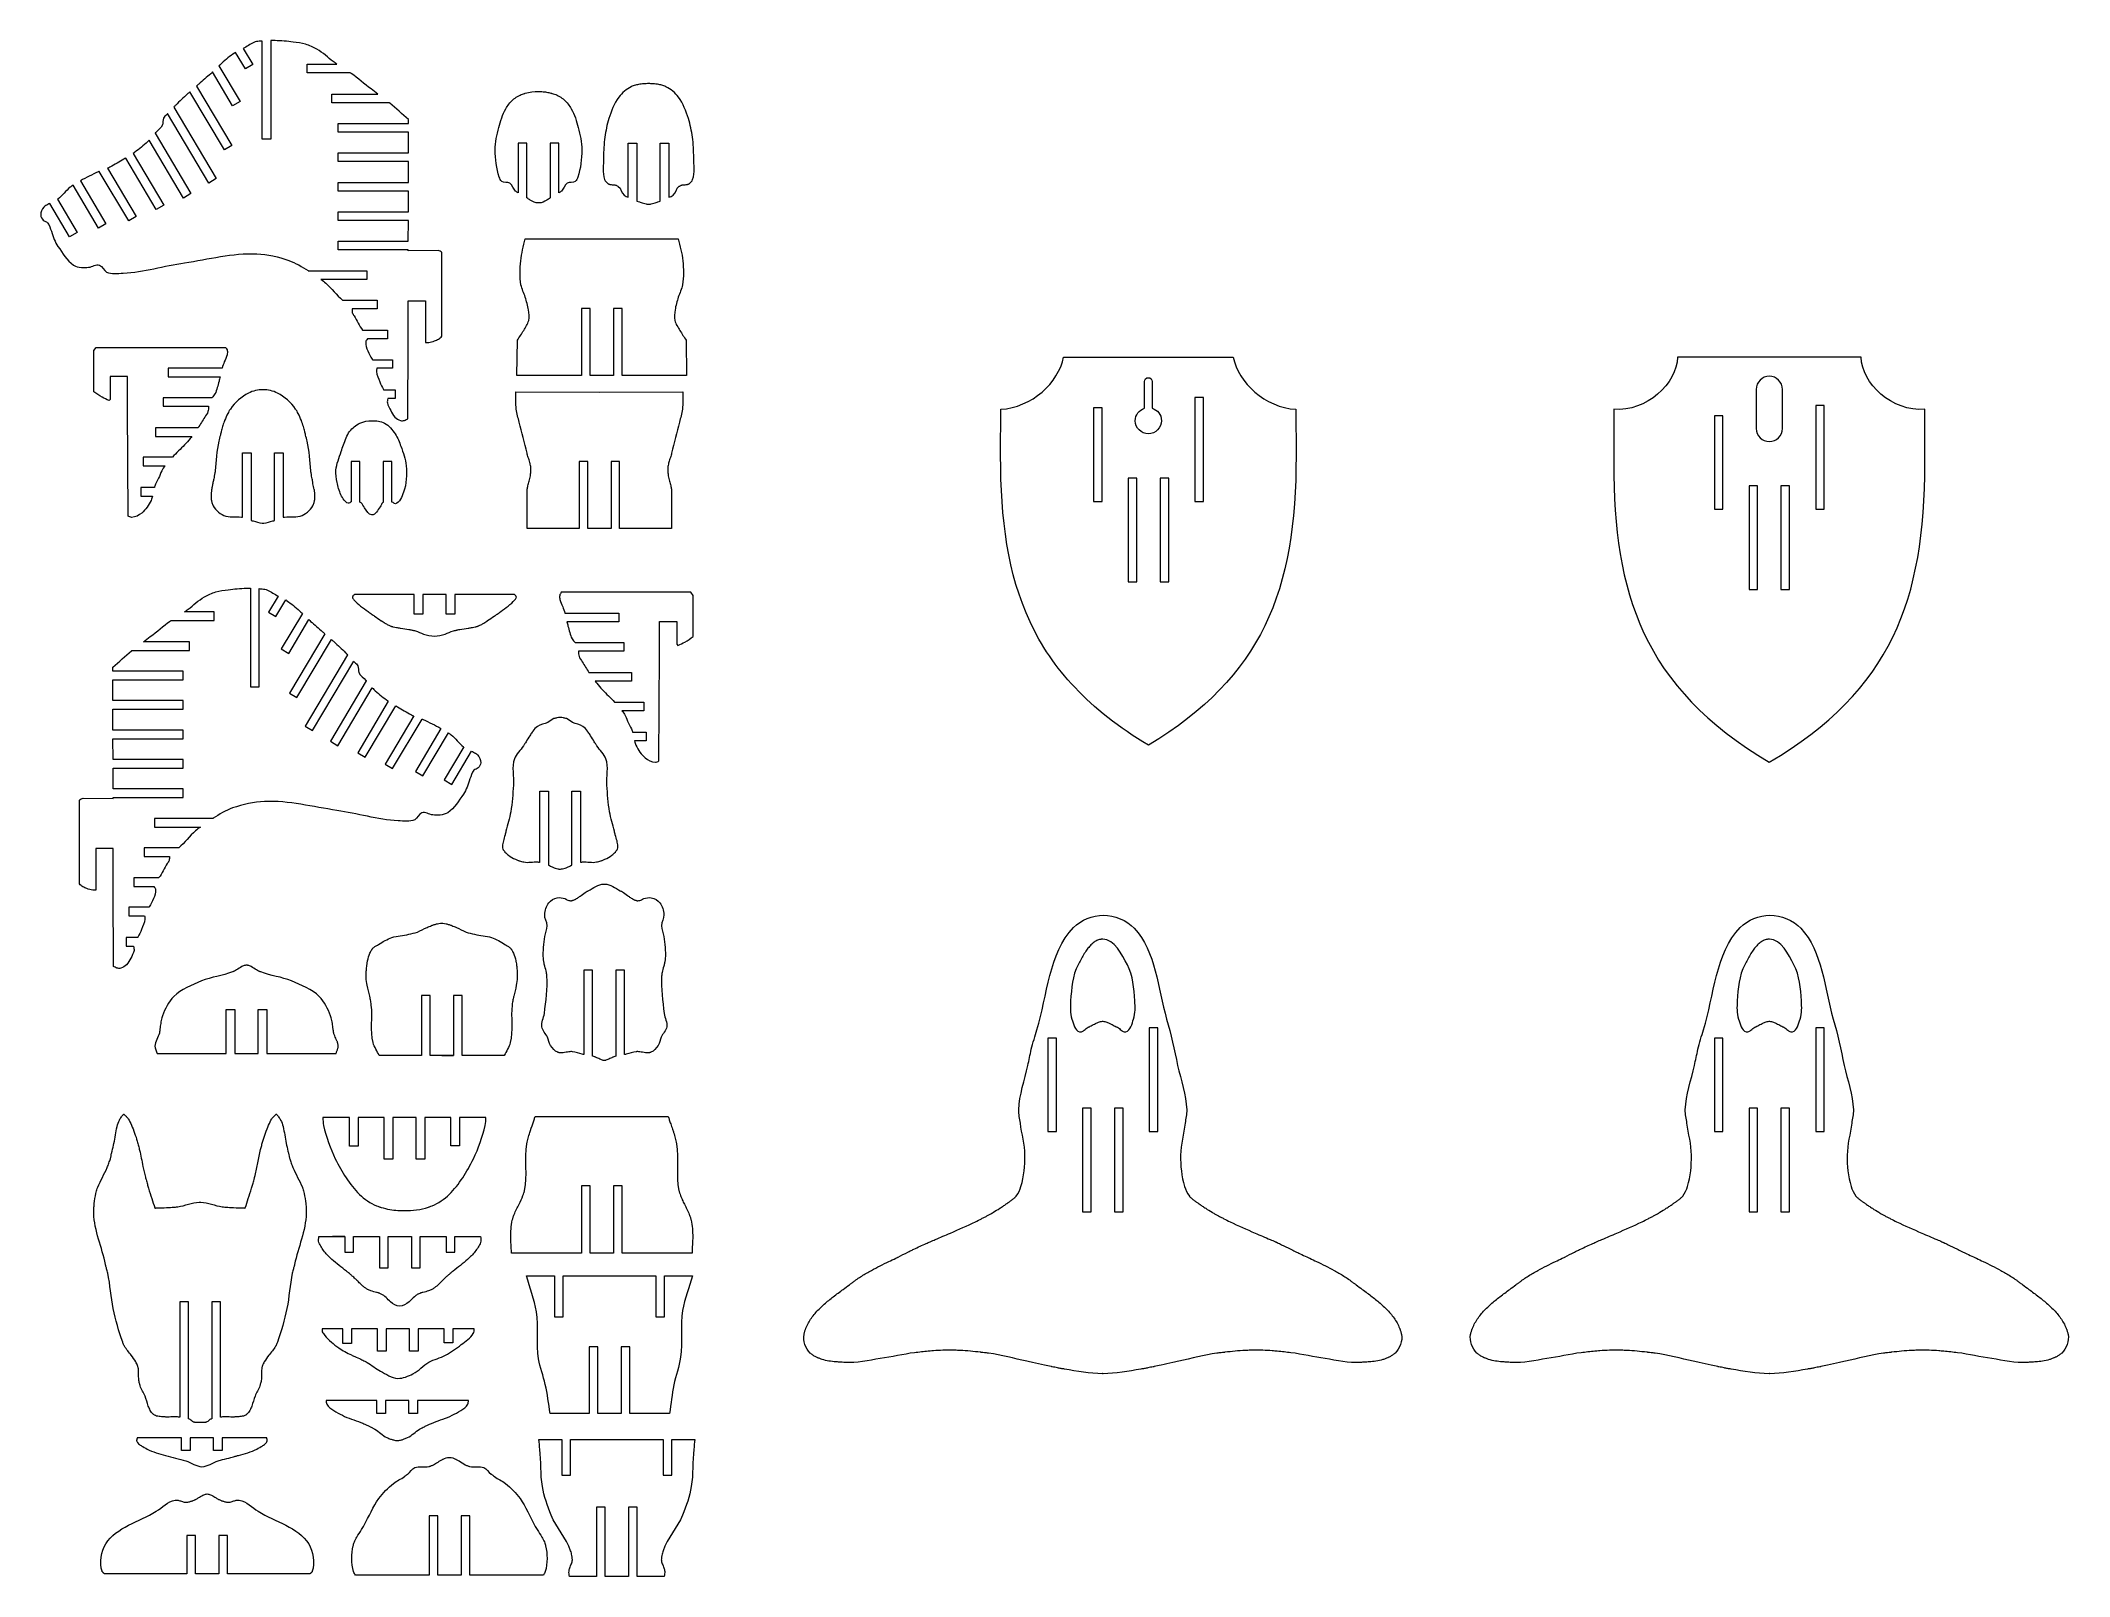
# Model space of a CAD drawing. Header units: centimetres. Extents: x 3.9 to 97.6, y -45.1 to 25.8.
import ezdxf

# ---------------------------------------------------------------- set-up
doc = ezdxf.new("R2010")
doc.units = ezdxf.units.CM
doc.header["$MEASUREMENT"] = 0
doc.layers.add('layer 1', color=7, linetype='Continuous')

msp = doc.modelspace()

# ---------------------------------------------------------------- linework, layer by layer
at = {"layer": 'layer 1', "lineweight": 5}
for points, knots in [([(20.91941, 11.9889), (20.91941, 11.9889), (20.90231, 8.3782), (20.90231, 8.3782), (20.90231, 8.3782), (20.84871, 8.35252), (20.79734, 8.31534), (20.73975, 8.30115), (20.73975, 8.30115), (20.68216, 8.28695), (20.61762, 8.27749), (20.56009, 8.29236), (20.56009, 8.29236), (20.46067, 8.31805), (20.36787, 8.38293), (20.29487, 8.45526), (20.29487, 8.45526), (20.21187, 8.53704), (20.16131, 8.65127), (20.10663, 8.75468), (20.10663, 8.75468), (20.04742, 8.86621), (19.97293, 8.98044), (19.95259, 9.10548), (19.95259, 9.10548), (19.94204, 9.17037), (19.96266, 9.23796), (19.97895, 9.30487), (19.97895, 9.30487), (19.97895, 9.30487), (20.3144, 9.30487), (20.3144, 9.30487), (20.3144, 9.30487), (20.3144, 9.30487), (20.3144, 9.70501), (20.3144, 9.70501), (20.3144, 9.70501), (20.3144, 9.70501), (19.79172, 9.70501), (19.79172, 9.70501), (19.79172, 9.70501), (19.78496, 9.71312), (19.77868, 9.72123), (19.77293, 9.73002), (19.77293, 9.73002), (19.70203, 9.83749), (19.65012, 9.96118), (19.60179, 10.08082), (19.60179, 10.08082), (19.54029, 10.2329), (19.46472, 10.39038), (19.44782, 10.55328), (19.44782, 10.55328), (19.44275, 10.60262), (19.45701, 10.65263), (19.47033, 10.70333), (19.47033, 10.70333), (19.47033, 10.70333), (20.19652, 10.70333), (20.19652, 10.70333), (20.19652, 10.70333), (20.19652, 10.70333), (20.19652, 11.10279), (20.19652, 11.10279), (20.19652, 11.10279), (20.19652, 11.10279), (19.27006, 11.10279), (19.27006, 11.10279), (19.27006, 11.10279), (19.26289, 11.11157), (19.25634, 11.12104), (19.25045, 11.1305), (19.25045, 11.1305), (19.10818, 11.36707), (18.94359, 11.63743), (18.95495, 11.9132), (18.95495, 11.9132), (18.95711, 11.96592), (18.99334, 12.01256), (19.03011, 12.0592), (19.03011, 12.0592), (19.03011, 12.0592), (19.95414, 12.0592), (19.95414, 12.0592), (19.95414, 12.0592), (19.95414, 12.0592), (19.95414, 12.45866), (19.95414, 12.45866), (19.95414, 12.45866), (19.95414, 12.45866), (18.8245, 12.45866), (18.8245, 12.45866), (18.8245, 12.45866), (18.81983, 12.46272), (18.81537, 12.46745), (18.81125, 12.47218), (18.81125, 12.47218), (18.64552, 12.66279), (18.54514, 12.91017), (18.41591, 13.12713), (18.41591, 13.12713), (18.38935, 13.17174), (18.35326, 13.21365), (18.33609, 13.26299), (18.33609, 13.26299), (18.31621, 13.31977), (18.32135, 13.38533), (18.32122, 13.44887), (18.32122, 13.44887), (18.32122, 13.44887), (19.47878, 13.44887), (19.47878, 13.44887), (19.47878, 13.44887), (19.47878, 13.44887), (19.47878, 13.84833), (19.47878, 13.84833), (19.47878, 13.84833), (19.47878, 13.84833), (17.8958, 13.84833), (17.8958, 13.84833), (17.8958, 13.84833), (17.8935, 13.85035), (17.89121, 13.85238), (17.88891, 13.85374), (17.88891, 13.85374), (17.60496, 14.08017), (17.38637, 14.39581), (17.10952, 14.63035), (17.10952, 14.63035), (17.03733, 14.69186), (16.96284, 14.75134), (16.88633, 14.81015), (16.88633, 14.81015), (16.88633, 14.81015), (18.99956, 14.81015), (18.99956, 14.81015), (18.99956, 14.81015), (18.99956, 14.81015), (18.99956, 15.20961), (18.99956, 15.20961), (18.99956, 15.20961), (18.99956, 15.20961), (16.30478, 15.20961), (16.30478, 15.20961), (16.30478, 15.20961), (16.30255, 15.21096), (16.30032, 15.21299), (16.29809, 15.21434), (16.29809, 15.21434), (16.01373, 15.39007), (15.71681, 15.57527), (15.40184, 15.68815), (15.40184, 15.68815), (14.93303, 15.85645), (14.42096, 15.97203), (13.92329, 15.99163), (13.92329, 15.99163), (12.81493, 16.03489), (11.68535, 15.73682), (10.58802, 15.57595), (10.58802, 15.57595), (9.65087, 15.43806), (8.70379, 15.1481), (7.75805, 15.09673), (7.75805, 15.09673), (7.50601, 15.08321), (7.2247, 15.03793), (6.99441, 15.14134), (6.99441, 15.14134), (6.85423, 15.20487), (6.81239, 15.42725), (6.66505, 15.47118), (6.66505, 15.47118), (6.50296, 15.51917), (6.33142, 15.38534), (6.16345, 15.36642), (6.16345, 15.36642), (6.05294, 15.35358), (5.93668, 15.34344), (5.82651, 15.35898), (5.82651, 15.35898), (5.7035, 15.37588), (5.57048, 15.40224), (5.4672, 15.47118), (5.4672, 15.47118), (5.15946, 15.67666), (4.95547, 16.02543), (4.74851, 16.33229), (4.74851, 16.33229), (4.68213, 16.4303), (4.62617, 16.54047), (4.57879, 16.64861), (4.57879, 16.64861), (4.526, 16.77028), (4.49889, 16.90546), (4.44901, 17.02848), (4.44901, 17.02848), (4.39406, 17.16366), (4.35824, 17.32047), (4.25935, 17.42726), (4.25935, 17.42726), (4.21035, 17.48066), (4.11924, 17.48471), (4.06969, 17.53743), (4.06969, 17.53743), (4.00913, 17.60165), (3.95337, 17.68884), (3.94992, 17.77671), (3.94992, 17.77671), (3.94472, 17.90851), (4.0165, 18.04436), (4.09964, 18.14643), (4.09964, 18.14643), (4.14465, 18.20118), (4.21833, 18.22889), (4.27929, 18.26606), (4.27929, 18.26606), (4.30957, 18.28431), (4.34087, 18.30121), (4.37257, 18.31743), (4.37257, 18.31743), (4.37257, 18.31743), (5.28748, 16.77704), (5.28748, 16.77704), (5.28748, 16.77704), (5.28748, 16.77704), (5.63111, 16.98116), (5.63111, 16.98116), (5.63111, 16.98116), (5.63111, 16.98116), (4.72539, 18.50601), (4.72539, 18.50601), (4.72539, 18.50601), (4.72978, 18.50939), (4.73418, 18.51209), (4.7385, 18.51548), (4.7385, 18.51548), (4.95148, 18.67026), (5.10485, 18.90953), (5.31749, 19.06431), (5.31749, 19.06431), (5.35818, 19.09405), (5.39961, 19.12312), (5.44159, 19.15151), (5.44159, 19.15151), (5.44159, 19.15151), (6.61733, 17.17177), (6.61733, 17.17177), (6.61733, 17.17177), (6.61733, 17.17177), (6.96096, 17.37589), (6.96096, 17.37589), (6.96096, 17.37589), (6.96096, 17.37589), (5.78238, 19.36036), (5.78238, 19.36036), (5.78238, 19.36036), (6.05031, 19.51109), (6.33148, 19.64357), (6.60516, 19.77334), (6.60516, 19.77334), (6.62118, 19.78078), (6.63734, 19.78821), (6.65376, 19.79564), (6.65376, 19.79564), (6.65376, 19.79564), (8.01342, 17.50567), (8.01342, 17.50567), (8.01342, 17.50567), (8.01342, 17.50567), (8.35705, 17.70979), (8.35705, 17.70979), (8.35705, 17.70979), (8.35705, 17.70979), (7.03254, 19.94029), (7.03254, 19.94029), (7.03254, 19.94029), (7.07127, 19.95583), (7.10946, 19.97206), (7.1467, 19.99031), (7.1467, 19.99031), (7.36901, 20.09845), (7.5836, 20.23769), (7.7955, 20.36476), (7.7955, 20.36476), (7.82105, 20.38031), (7.84674, 20.39518), (7.87269, 20.41072), (7.87269, 20.41072), (7.87269, 20.41072), (9.28338, 18.03558), (9.28338, 18.03558), (9.28338, 18.03558), (9.28338, 18.03558), (9.62701, 18.2397), (9.62701, 18.2397), (9.62701, 18.2397), (9.62701, 18.2397), (8.21321, 20.62025), (8.21321, 20.62025), (8.21321, 20.62025), (8.24329, 20.63985), (8.27296, 20.66081), (8.30209, 20.68176), (8.30209, 20.68176), (8.50318, 20.82708), (8.70297, 20.98795), (8.88108, 21.16098), (8.88108, 21.16098), (8.9069, 21.18599), (8.93204, 21.21167), (8.95658, 21.23803), (8.95658, 21.23803), (8.95658, 21.23803), (10.54462, 18.56414), (10.54462, 18.56414), (10.54462, 18.56414), (10.54462, 18.56414), (10.88832, 18.76827), (10.88832, 18.76827), (10.88832, 18.76827), (10.88832, 18.76827), (9.23133, 21.55841), (9.23133, 21.55841), (9.23133, 21.55841), (9.23769, 21.56585), (9.24404, 21.57261), (9.2504, 21.58004), (9.2504, 21.58004), (9.35557, 21.699), (9.50176, 21.79633), (9.56983, 21.93962), (9.56983, 21.93962), (9.61417, 22.0329), (9.57551, 22.15524), (9.61971, 22.24852), (9.61971, 22.24852), (9.65168, 22.31611), (9.719, 22.36342), (9.76949, 22.41884), (9.76949, 22.41884), (9.78233, 22.43236), (9.79525, 22.44656), (9.80809, 22.46075), (9.80809, 22.46075), (9.80809, 22.46075), (11.70982, 19.2583), (11.70982, 19.2583), (11.70982, 19.2583), (11.70982, 19.2583), (12.05345, 19.46242), (12.05345, 19.46242), (12.05345, 19.46242), (12.05345, 19.46242), (10.09386, 22.76221), (10.09386, 22.76221), (10.09386, 22.76221), (10.12542, 22.79465), (10.15706, 22.82642), (10.18869, 22.85751), (10.18869, 22.85751), (10.35895, 23.02716), (10.54064, 23.19479), (10.71779, 23.357), (10.71779, 23.357), (10.75753, 23.39351), (10.79782, 23.42933), (10.83851, 23.46583), (10.83851, 23.46583), (10.83851, 23.46583), (12.43203, 20.78315), (12.43203, 20.78315), (12.43203, 20.78315), (12.43203, 20.78315), (12.77566, 20.98727), (12.77566, 20.98727), (12.77566, 20.98727), (12.77566, 20.98727), (11.14341, 23.73551), (11.14341, 23.73551), (11.14341, 23.73551), (11.17801, 23.76593), (11.21256, 23.79567), (11.24682, 23.82609), (11.24682, 23.82609), (11.42864, 23.9856), (11.62182, 24.14309), (11.8008, 24.3053), (11.8008, 24.3053), (11.82919, 24.33099), (11.85724, 24.35735), (11.88522, 24.38371), (11.88522, 24.38371), (11.88522, 24.38371), (12.81115, 22.82439), (12.81115, 22.82439), (12.81115, 22.82439), (12.81115, 22.82439), (13.15478, 23.02851), (13.15478, 23.02851), (13.15478, 23.02851), (13.15478, 23.02851), (12.17992, 24.67029), (12.17992, 24.67029), (12.17992, 24.67029), (12.22277, 24.71085), (12.26596, 24.75073), (12.30989, 24.78926), (12.30989, 24.78926), (12.49597, 24.95215), (12.68719, 25.12248), (12.89388, 25.25833), (12.89388, 25.25833), (12.91091, 25.26983), (12.92835, 25.28064), (12.94599, 25.29078), (12.94599, 25.29078), (12.94599, 25.29078), (13.3981, 24.52971), (13.3981, 24.52971), (13.3981, 24.52971), (13.3981, 24.52971), (13.7418, 24.73383), (13.7418, 24.73383), (13.7418, 24.73383), (13.7418, 24.73383), (13.30226, 25.47395), (13.30226, 25.47395), (13.30226, 25.47395), (13.32098, 25.48341), (13.33964, 25.49288), (13.35802, 25.50301), (13.35802, 25.50301), (13.52173, 25.59088), (13.67583, 25.7139), (13.85211, 25.7727), (13.85211, 25.7727), (13.92795, 25.79771), (14.01217, 25.79974), (14.09172, 25.8065), (14.09172, 25.8065), (14.11835, 25.8092), (14.14519, 25.81123), (14.17182, 25.81325), (14.17182, 25.81325), (14.17182, 25.81325), (14.17182, 21.28061), (14.17182, 21.28061), (14.17182, 21.28061), (14.17182, 21.28061), (14.57155, 21.28061), (14.57155, 21.28061), (14.57155, 21.28061), (14.57155, 21.28061), (14.57155, 25.83286), (14.57155, 25.83286), (14.57155, 25.83286), (14.63725, 25.83421), (14.70274, 25.83353), (14.76763, 25.83218), (14.76763, 25.83218), (15.04516, 25.8261), (15.33086, 25.79974), (15.60616, 25.76391), (15.60616, 25.76391), (15.7967, 25.73891), (15.99521, 25.7166), (16.1794, 25.66117), (16.1794, 25.66117), (16.35879, 25.60778), (16.53817, 25.53073), (16.70133, 25.4388), (16.70133, 25.4388), (16.84064, 25.3604), (16.96778, 25.2536), (17.09485, 25.15627), (17.09485, 25.15627), (17.21624, 25.06368), (17.33115, 24.95553), (17.45423, 24.86563), (17.45423, 24.86563), (17.50823, 24.82575), (17.56366, 24.7879), (17.6203, 24.75005), (17.6203, 24.75005), (17.6203, 24.75005), (16.24517, 24.75005), (16.24517, 24.75005), (16.24517, 24.75005), (16.24517, 24.75005), (16.24517, 24.35059), (16.24517, 24.35059), (16.24517, 24.35059), (16.24517, 24.35059), (18.23828, 24.35059), (18.23828, 24.35059), (18.23828, 24.35059), (18.2537, 24.33978), (18.26904, 24.32896), (18.28418, 24.31815), (18.28418, 24.31815), (18.59577, 24.09374), (18.89513, 23.83352), (19.19969, 23.59898), (19.19969, 23.59898), (19.30298, 23.5199), (19.40916, 23.44217), (19.51568, 23.36376), (19.51568, 23.36376), (19.51568, 23.36376), (17.38501, 23.36376), (17.38501, 23.36376), (17.38501, 23.36376), (17.38501, 23.36376), (17.38501, 22.9643), (17.38501, 22.9643), (17.38501, 22.9643), (17.38501, 22.9643), (20.04505, 22.9643), (20.04505, 22.9643), (20.04505, 22.9643), (20.05134, 22.95957), (20.05756, 22.95416), (20.06384, 22.94876), (20.06384, 22.94876), (20.35888, 22.70813), (20.64283, 22.43574), (20.92799, 22.18295), (20.92799, 22.18295), (20.92799, 22.18295), (20.92772, 22.00249), (20.92772, 22.00249), (20.92772, 22.00249), (20.92772, 22.00249), (17.68262, 22.00249), (17.68262, 22.00249), (17.68262, 22.00249), (17.68262, 22.00249), (17.68262, 21.60302), (17.68262, 21.60302), (17.68262, 21.60302), (17.68262, 21.60302), (20.92718, 21.60302), (20.92718, 21.60302), (20.92718, 21.60302), (20.92718, 21.60302), (20.92583, 20.64661), (20.92583, 20.64661), (20.92583, 20.64661), (20.92583, 20.64661), (17.68445, 20.64661), (17.68445, 20.64661), (17.68445, 20.64661), (17.68445, 20.64661), (17.68445, 20.24648), (17.68445, 20.24648), (17.68445, 20.24648), (17.68445, 20.24648), (20.92529, 20.24648), (20.92529, 20.24648), (20.92529, 20.24648), (20.92529, 20.24648), (20.92387, 19.28533), (20.92387, 19.28533), (20.92387, 19.28533), (20.92387, 19.28533), (17.68262, 19.28533), (17.68262, 19.28533), (17.68262, 19.28533), (17.68262, 19.28533), (17.68262, 18.8852), (17.68262, 18.8852), (17.68262, 18.8852), (17.68262, 18.8852), (20.92333, 18.8852), (20.92333, 18.8852), (20.92333, 18.8852), (20.92333, 18.8852), (20.92198, 17.92878), (20.92198, 17.92878), (20.92198, 17.92878), (20.92198, 17.92878), (17.68445, 17.92878), (17.68445, 17.92878), (17.68445, 17.92878), (17.68445, 17.92878), (17.68445, 17.52933), (17.68445, 17.52933), (17.68445, 17.52933), (17.68445, 17.52933), (20.92143, 17.52933), (20.92143, 17.52933), (20.92143, 17.52933), (20.92143, 17.52933), (20.92008, 16.56751), (20.92008, 16.56751), (20.92008, 16.56751), (20.92008, 16.56751), (17.6835, 16.56751), (17.6835, 16.56751), (17.6835, 16.56751), (17.6835, 16.56751), (17.6835, 16.16805), (17.6835, 16.16805), (17.6835, 16.16805), (17.6835, 16.16805), (20.91954, 16.16805), (20.91954, 16.16805), (20.91954, 16.16805), (20.91954, 16.16805), (20.91941, 16.12952), (20.91941, 16.12952), (20.91941, 16.12952), (20.91941, 16.12952), (22.30549, 16.14236), (22.30549, 16.14236), (22.30549, 16.14236), (22.36572, 16.12816), (22.41729, 16.08559), (22.47237, 16.0572), (22.47237, 16.0572), (22.47237, 16.0572), (22.47237, 12.18154), (22.47237, 12.18154), (22.47237, 12.18154), (22.42154, 12.13895), (22.3747, 12.08759), (22.31833, 12.05312), (22.31833, 12.05312), (22.26075, 12.01729), (22.19383, 11.99431), (22.13016, 11.97133), (22.13016, 11.97133), (22.04304, 11.94024), (21.9528, 11.90239), (21.86061, 11.89428), (21.86061, 11.89428), (21.83141, 11.89225), (21.80214, 11.8909), (21.77288, 11.89022), (21.77288, 11.89022), (21.7551, 11.89022), (21.73739, 11.89022), (21.71962, 11.89022), (21.71962, 11.89022), (21.71962, 11.89022), (21.71962, 13.81656), (21.71962, 13.81656), (21.71962, 13.81656), (21.71962, 13.81656), (20.91941, 13.81656), (20.91941, 13.81656), (20.91941, 13.81656), (20.91941, 13.81656), (20.91941, 11.9889), (20.91941, 11.9889)], [0, 0, 0, 0, 0.00606061, 0.00606061, 0.00606061, 0.00606061, 0.01212121, 0.01212121, 0.01212121, 0.01212121, 0.01818182, 0.01818182, 0.01818182, 0.01818182, 0.02424242, 0.02424242, 0.02424242, 0.02424242, 0.03030303, 0.03030303, 0.03030303, 0.03030303, 0.03636364, 0.03636364, 0.03636364, 0.03636364, 0.04242424, 0.04242424, 0.04242424, 0.04242424, 0.04848485, 0.04848485, 0.04848485, 0.04848485, 0.05454545, 0.05454545, 0.05454545, 0.05454545, 0.06060606, 0.06060606, 0.06060606, 0.06060606, 0.06666667, 0.06666667, 0.06666667, 0.06666667, 0.07272727, 0.07272727, 0.07272727, 0.07272727, 0.07878788, 0.07878788, 0.07878788, 0.07878788, 0.08484848, 0.08484848, 0.08484848, 0.08484848, 0.09090909, 0.09090909, 0.09090909, 0.09090909, 0.0969697, 0.0969697, 0.0969697, 0.0969697, 0.1030303, 0.1030303, 0.1030303, 0.1030303, 0.10909091, 0.10909091, 0.10909091, 0.10909091, 0.11515152, 0.11515152, 0.11515152, 0.11515152, 0.12121212, 0.12121212, 0.12121212, 0.12121212, 0.12727273, 0.12727273, 0.12727273, 0.12727273, 0.13333333, 0.13333333, 0.13333333, 0.13333333, 0.13939394, 0.13939394, 0.13939394, 0.13939394, 0.14545455, 0.14545455, 0.14545455, 0.14545455, 0.15151515, 0.15151515, 0.15151515, 0.15151515, 0.15757576, 0.15757576, 0.15757576, 0.15757576, 0.16363636, 0.16363636, 0.16363636, 0.16363636, 0.16969697, 0.16969697, 0.16969697, 0.16969697, 0.17575758, 0.17575758, 0.17575758, 0.17575758, 0.18181818, 0.18181818, 0.18181818, 0.18181818, 0.18787879, 0.18787879, 0.18787879, 0.18787879, 0.19393939, 0.19393939, 0.19393939, 0.19393939, 0.2, 0.2, 0.2, 0.2, 0.20606061, 0.20606061, 0.20606061, 0.20606061, 0.21212121, 0.21212121, 0.21212121, 0.21212121, 0.21818182, 0.21818182, 0.21818182, 0.21818182, 0.22424242, 0.22424242, 0.22424242, 0.22424242, 0.23030303, 0.23030303, 0.23030303, 0.23030303, 0.23636364, 0.23636364, 0.23636364, 0.23636364, 0.24242424, 0.24242424, 0.24242424, 0.24242424, 0.24848485, 0.24848485, 0.24848485, 0.24848485, 0.25454545, 0.25454545, 0.25454545, 0.25454545, 0.26060606, 0.26060606, 0.26060606, 0.26060606, 0.26666667, 0.26666667, 0.26666667, 0.26666667, 0.27272727, 0.27272727, 0.27272727, 0.27272727, 0.27878788, 0.27878788, 0.27878788, 0.27878788, 0.28484848, 0.28484848, 0.28484848, 0.28484848, 0.29090909, 0.29090909, 0.29090909, 0.29090909, 0.2969697, 0.2969697, 0.2969697, 0.2969697, 0.3030303, 0.3030303, 0.3030303, 0.3030303, 0.30909091, 0.30909091, 0.30909091, 0.30909091, 0.31515152, 0.31515152, 0.31515152, 0.31515152, 0.32121212, 0.32121212, 0.32121212, 0.32121212, 0.32727273, 0.32727273, 0.32727273, 0.32727273, 0.33333333, 0.33333333, 0.33333333, 0.33333333, 0.33939394, 0.33939394, 0.33939394, 0.33939394, 0.34545455, 0.34545455, 0.34545455, 0.34545455, 0.35151515, 0.35151515, 0.35151515, 0.35151515, 0.35757576, 0.35757576, 0.35757576, 0.35757576, 0.36363636, 0.36363636, 0.36363636, 0.36363636, 0.36969697, 0.36969697, 0.36969697, 0.36969697, 0.37575758, 0.37575758, 0.37575758, 0.37575758, 0.38181818, 0.38181818, 0.38181818, 0.38181818, 0.38787879, 0.38787879, 0.38787879, 0.38787879, 0.39393939, 0.39393939, 0.39393939, 0.39393939, 0.4, 0.4, 0.4, 0.4, 0.40606061, 0.40606061, 0.40606061, 0.40606061, 0.41212121, 0.41212121, 0.41212121, 0.41212121, 0.41818182, 0.41818182, 0.41818182, 0.41818182, 0.42424242, 0.42424242, 0.42424242, 0.42424242, 0.43030303, 0.43030303, 0.43030303, 0.43030303, 0.43636364, 0.43636364, 0.43636364, 0.43636364, 0.44242424, 0.44242424, 0.44242424, 0.44242424, 0.44848485, 0.44848485, 0.44848485, 0.44848485, 0.45454545, 0.45454545, 0.45454545, 0.45454545, 0.46060606, 0.46060606, 0.46060606, 0.46060606, 0.46666667, 0.46666667, 0.46666667, 0.46666667, 0.47272727, 0.47272727, 0.47272727, 0.47272727, 0.47878788, 0.47878788, 0.47878788, 0.47878788, 0.48484848, 0.48484848, 0.48484848, 0.48484848, 0.49090909, 0.49090909, 0.49090909, 0.49090909, 0.4969697, 0.4969697, 0.4969697, 0.4969697, 0.5030303, 0.5030303, 0.5030303, 0.5030303, 0.50909091, 0.50909091, 0.50909091, 0.50909091, 0.51515152, 0.51515152, 0.51515152, 0.51515152, 0.52121212, 0.52121212, 0.52121212, 0.52121212, 0.52727273, 0.52727273, 0.52727273, 0.52727273, 0.53333333, 0.53333333, 0.53333333, 0.53333333, 0.53939394, 0.53939394, 0.53939394, 0.53939394, 0.54545455, 0.54545455, 0.54545455, 0.54545455, 0.55151515, 0.55151515, 0.55151515, 0.55151515, 0.55757576, 0.55757576, 0.55757576, 0.55757576, 0.56363636, 0.56363636, 0.56363636, 0.56363636, 0.56969697, 0.56969697, 0.56969697, 0.56969697, 0.57575758, 0.57575758, 0.57575758, 0.57575758, 0.58181818, 0.58181818, 0.58181818, 0.58181818, 0.58787879, 0.58787879, 0.58787879, 0.58787879, 0.59393939, 0.59393939, 0.59393939, 0.59393939, 0.6, 0.6, 0.6, 0.6, 0.60606061, 0.60606061, 0.60606061, 0.60606061, 0.61212121, 0.61212121, 0.61212121, 0.61212121, 0.61818182, 0.61818182, 0.61818182, 0.61818182, 0.62424242, 0.62424242, 0.62424242, 0.62424242, 0.63030303, 0.63030303, 0.63030303, 0.63030303, 0.63636364, 0.63636364, 0.63636364, 0.63636364, 0.64242424, 0.64242424, 0.64242424, 0.64242424, 0.64848485, 0.64848485, 0.64848485, 0.64848485, 0.65454545, 0.65454545, 0.65454545, 0.65454545, 0.66060606, 0.66060606, 0.66060606, 0.66060606, 0.66666667, 0.66666667, 0.66666667, 0.66666667, 0.67272727, 0.67272727, 0.67272727, 0.67272727, 0.67878788, 0.67878788, 0.67878788, 0.67878788, 0.68484848, 0.68484848, 0.68484848, 0.68484848, 0.69090909, 0.69090909, 0.69090909, 0.69090909, 0.6969697, 0.6969697, 0.6969697, 0.6969697, 0.7030303, 0.7030303, 0.7030303, 0.7030303, 0.70909091, 0.70909091, 0.70909091, 0.70909091, 0.71515152, 0.71515152, 0.71515152, 0.71515152, 0.72121212, 0.72121212, 0.72121212, 0.72121212, 0.72727273, 0.72727273, 0.72727273, 0.72727273, 0.73333333, 0.73333333, 0.73333333, 0.73333333, 0.73939394, 0.73939394, 0.73939394, 0.73939394, 0.74545455, 0.74545455, 0.74545455, 0.74545455, 0.75151515, 0.75151515, 0.75151515, 0.75151515, 0.75757576, 0.75757576, 0.75757576, 0.75757576, 0.76363636, 0.76363636, 0.76363636, 0.76363636, 0.76969697, 0.76969697, 0.76969697, 0.76969697, 0.77575758, 0.77575758, 0.77575758, 0.77575758, 0.78181818, 0.78181818, 0.78181818, 0.78181818, 0.78787879, 0.78787879, 0.78787879, 0.78787879, 0.79393939, 0.79393939, 0.79393939, 0.79393939, 0.8, 0.8, 0.8, 0.8, 0.80606061, 0.80606061, 0.80606061, 0.80606061, 0.81212121, 0.81212121, 0.81212121, 0.81212121, 0.81818182, 0.81818182, 0.81818182, 0.81818182, 0.82424242, 0.82424242, 0.82424242, 0.82424242, 0.83030303, 0.83030303, 0.83030303, 0.83030303, 0.83636364, 0.83636364, 0.83636364, 0.83636364, 0.84242424, 0.84242424, 0.84242424, 0.84242424, 0.84848485, 0.84848485, 0.84848485, 0.84848485, 0.85454545, 0.85454545, 0.85454545, 0.85454545, 0.86060606, 0.86060606, 0.86060606, 0.86060606, 0.86666667, 0.86666667, 0.86666667, 0.86666667, 0.87272727, 0.87272727, 0.87272727, 0.87272727, 0.87878788, 0.87878788, 0.87878788, 0.87878788, 0.88484848, 0.88484848, 0.88484848, 0.88484848, 0.89090909, 0.89090909, 0.89090909, 0.89090909, 0.8969697, 0.8969697, 0.8969697, 0.8969697, 0.9030303, 0.9030303, 0.9030303, 0.9030303, 0.90909091, 0.90909091, 0.90909091, 0.90909091, 0.91515152, 0.91515152, 0.91515152, 0.91515152, 0.92121212, 0.92121212, 0.92121212, 0.92121212, 0.92727273, 0.92727273, 0.92727273, 0.92727273, 0.93333333, 0.93333333, 0.93333333, 0.93333333, 0.93939394, 0.93939394, 0.93939394, 0.93939394, 0.94545455, 0.94545455, 0.94545455, 0.94545455, 0.95151515, 0.95151515, 0.95151515, 0.95151515, 0.95757576, 0.95757576, 0.95757576, 0.95757576, 0.96363636, 0.96363636, 0.96363636, 0.96363636, 0.96969697, 0.96969697, 0.96969697, 0.96969697, 0.97575758, 0.97575758, 0.97575758, 0.97575758, 0.98181818, 0.98181818, 0.98181818, 0.98181818, 0.98787879, 0.98787879, 0.98787879, 0.98787879, 1, 1, 1, 1]), ([(26.32128, 23.40079), (26.30958, 23.39809), (26.29803, 23.3947), (26.2864, 23.39065), (26.2864, 23.39065), (26.25659, 23.38186), (26.22712, 23.3724), (26.19779, 23.36159), (26.19779, 23.36159), (26.03624, 23.30346), (25.87802, 23.21221), (25.74858, 23.09933), (25.74858, 23.09933), (25.6159, 22.98375), (25.50532, 22.8337), (25.41914, 22.68027), (25.41914, 22.68027), (25.27058, 22.41599), (25.17467, 22.11251), (25.09727, 21.81916), (25.09727, 21.81916), (25.00914, 21.48526), (24.93418, 21.13176), (24.93255, 20.78637), (24.93255, 20.78637), (24.93059, 20.36934), (24.98541, 19.93068), (25.11971, 19.53594), (25.11971, 19.53594), (25.14425, 19.46362), (25.17122, 19.37981), (25.23198, 19.33385), (25.23198, 19.33385), (25.33317, 19.2568), (25.50018, 19.31357), (25.6063, 19.24395), (25.6063, 19.24395), (25.73019, 19.16285), (25.76555, 18.98373), (25.87585, 18.88437), (25.87585, 18.88437), (25.91195, 18.85193), (25.95149, 18.82354), (25.99305, 18.79785), (25.99305, 18.79785), (25.99305, 18.79785), (25.99305, 21.09797), (25.99305, 21.09797), (25.99305, 21.09797), (25.99305, 21.09797), (26.39245, 21.09797), (26.39245, 21.09797), (26.39245, 21.09797), (26.39245, 21.09797), (26.39245, 18.62144), (26.39245, 18.62144), (26.39245, 18.62144), (26.39252, 18.62144), (26.39258, 18.62144), (26.39272, 18.62144), (26.39272, 18.62144), (26.39272, 18.62144), (26.39272, 18.57751), (26.39272, 18.57751), (26.39272, 18.57751), (26.44585, 18.54303), (26.49309, 18.49505), (26.5496, 18.46531), (26.5496, 18.46531), (26.66119, 18.40718), (26.78333, 18.33215), (26.90898, 18.33824), (26.90898, 18.33824), (26.91634, 18.33891), (26.92372, 18.33891), (26.93108, 18.33959), (26.93108, 18.33959), (26.93845, 18.33891), (26.94582, 18.33891), (26.95318, 18.33824), (26.95318, 18.33824), (27.0789, 18.33215), (27.20097, 18.40718), (27.31257, 18.46531), (27.31257, 18.46531), (27.36907, 18.49505), (27.41638, 18.54303), (27.46944, 18.57751), (27.46944, 18.57751), (27.46944, 18.57751), (27.46944, 21.09797), (27.46944, 21.09797), (27.46944, 21.09797), (27.46944, 21.09797), (27.86917, 21.09797), (27.86917, 21.09797), (27.86917, 21.09797), (27.86917, 21.09797), (27.86917, 18.79785), (27.86917, 18.79785), (27.86917, 18.79785), (27.91074, 18.82354), (27.95022, 18.85193), (27.98631, 18.88437), (27.98631, 18.88437), (28.09662, 18.98373), (28.13197, 19.16285), (28.25586, 19.24395), (28.25586, 19.24395), (28.36204, 19.31357), (28.529, 19.2568), (28.63018, 19.33385), (28.63018, 19.33385), (28.69094, 19.37981), (28.71791, 19.46362), (28.74245, 19.53594), (28.74245, 19.53594), (28.87682, 19.93068), (28.93163, 20.36934), (28.92967, 20.78637), (28.92967, 20.78637), (28.92798, 21.13176), (28.85303, 21.48526), (28.76495, 21.81916), (28.76495, 21.81916), (28.68756, 22.11251), (28.59158, 22.41599), (28.44302, 22.68027), (28.44302, 22.68027), (28.35684, 22.8337), (28.24626, 22.98375), (28.11365, 23.09933), (28.11365, 23.09933), (27.98422, 23.21221), (27.82598, 23.30346), (27.66437, 23.36159), (27.66437, 23.36159), (27.63139, 23.37308), (27.59814, 23.38457), (27.56454, 23.39403), (27.56454, 23.39403), (27.55555, 23.39673), (27.5465, 23.39944), (27.53744, 23.40214), (27.53744, 23.40214), (27.47823, 23.41836), (27.41828, 23.43256), (27.35778, 23.44337), (27.35778, 23.44337), (27.28776, 23.45689), (27.21712, 23.46635), (27.14616, 23.47244), (27.14616, 23.47244), (27.1031, 23.47649), (27.05991, 23.47919), (27.01665, 23.48055), (27.01665, 23.48055), (26.99103, 23.48122), (26.96542, 23.4819), (26.93973, 23.48122), (26.93973, 23.48122), (26.93426, 23.48122), (26.92871, 23.48122), (26.92324, 23.48122), (26.92324, 23.48122), (26.72405, 23.47987), (26.51526, 23.45824), (26.32128, 23.40079)], [0, 0, 0, 0, 0.02325581, 0.02325581, 0.02325581, 0.02325581, 0.04651163, 0.04651163, 0.04651163, 0.04651163, 0.06976744, 0.06976744, 0.06976744, 0.06976744, 0.09302326, 0.09302326, 0.09302326, 0.09302326, 0.11627907, 0.11627907, 0.11627907, 0.11627907, 0.13953488, 0.13953488, 0.13953488, 0.13953488, 0.1627907, 0.1627907, 0.1627907, 0.1627907, 0.18604651, 0.18604651, 0.18604651, 0.18604651, 0.20930233, 0.20930233, 0.20930233, 0.20930233, 0.23255814, 0.23255814, 0.23255814, 0.23255814, 0.25581395, 0.25581395, 0.25581395, 0.25581395, 0.27906977, 0.27906977, 0.27906977, 0.27906977, 0.30232558, 0.30232558, 0.30232558, 0.30232558, 0.3255814, 0.3255814, 0.3255814, 0.3255814, 0.34883721, 0.34883721, 0.34883721, 0.34883721, 0.37209302, 0.37209302, 0.37209302, 0.37209302, 0.39534884, 0.39534884, 0.39534884, 0.39534884, 0.41860465, 0.41860465, 0.41860465, 0.41860465, 0.44186047, 0.44186047, 0.44186047, 0.44186047, 0.46511628, 0.46511628, 0.46511628, 0.46511628, 0.48837209, 0.48837209, 0.48837209, 0.48837209, 0.51162791, 0.51162791, 0.51162791, 0.51162791, 0.53488372, 0.53488372, 0.53488372, 0.53488372, 0.55813953, 0.55813953, 0.55813953, 0.55813953, 0.58139535, 0.58139535, 0.58139535, 0.58139535, 0.60465116, 0.60465116, 0.60465116, 0.60465116, 0.62790698, 0.62790698, 0.62790698, 0.62790698, 0.65116279, 0.65116279, 0.65116279, 0.65116279, 0.6744186, 0.6744186, 0.6744186, 0.6744186, 0.69767442, 0.69767442, 0.69767442, 0.69767442, 0.72093023, 0.72093023, 0.72093023, 0.72093023, 0.74418605, 0.74418605, 0.74418605, 0.74418605, 0.76744186, 0.76744186, 0.76744186, 0.76744186, 0.79069767, 0.79069767, 0.79069767, 0.79069767, 0.81395349, 0.81395349, 0.81395349, 0.81395349, 0.8372093, 0.8372093, 0.8372093, 0.8372093, 0.86046512, 0.86046512, 0.86046512, 0.86046512, 0.88372093, 0.88372093, 0.88372093, 0.88372093, 0.90697674, 0.90697674, 0.90697674, 0.90697674, 0.93023256, 0.93023256, 0.93023256, 0.93023256, 0.95348837, 0.95348837, 0.95348837, 0.95348837, 1, 1, 1, 1]), ([(31.27602, 21.09797), (31.27602, 21.09797), (31.07609, 21.09797), (31.07609, 21.09797), (31.07609, 21.09797), (31.07609, 21.09797), (31.07609, 18.59914), (31.07609, 18.59914), (31.07609, 18.59914), (31.00951, 18.6282), (30.93401, 18.64916), (30.87987, 18.69782), (30.87987, 18.69782), (30.76051, 18.80326), (30.74422, 19.00941), (30.61411, 19.10201), (30.61411, 19.10201), (30.5968, 19.11418), (30.57781, 19.12297), (30.55773, 19.12972), (30.55773, 19.12972), (30.55679, 19.1304), (30.55577, 19.13107), (30.55483, 19.13175), (30.55483, 19.13175), (30.5405, 19.14122), (30.52536, 19.14865), (30.50927, 19.15473), (30.50927, 19.15473), (30.49312, 19.16082), (30.47656, 19.16487), (30.45966, 19.16825), (30.45966, 19.16825), (30.40241, 19.17906), (30.34387, 19.17771), (30.28615, 19.18312), (30.28615, 19.18312), (30.28129, 19.1838), (30.27642, 19.18447), (30.27155, 19.18515), (30.27155, 19.18515), (30.2654, 19.18582), (30.25939, 19.1865), (30.25324, 19.18718), (30.25324, 19.18718), (30.2362, 19.18988), (30.21931, 19.19326), (30.20282, 19.19867), (30.20282, 19.19867), (30.19463, 19.20069), (30.18673, 19.20408), (30.17889, 19.20745), (30.17889, 19.20745), (30.16902, 19.21151), (30.15969, 19.21624), (30.1505, 19.22165), (30.1505, 19.22165), (30.07642, 19.26693), (30.01363, 19.34263), (29.98206, 19.42375), (29.98206, 19.42375), (29.86175, 19.73263), (29.93103, 20.0956), (29.9334, 20.42679), (29.9334, 20.42679), (29.9357, 20.74109), (29.94962, 21.0662), (29.99335, 21.3778), (29.99335, 21.3778), (30.03336, 21.66303), (30.0892, 21.95772), (30.18044, 22.23147), (30.18044, 22.23147), (30.2944, 22.5728), (30.41437, 22.93779), (30.63343, 23.22302), (30.63343, 23.22302), (30.78457, 23.42039), (30.98856, 23.59748), (31.21363, 23.70224), (31.21363, 23.70224), (31.24391, 23.71644), (31.27474, 23.72928), (31.3061, 23.74077), (31.3061, 23.74077), (31.33773, 23.75226), (31.3697, 23.7624), (31.40201, 23.77119), (31.40201, 23.77119), (31.46744, 23.79011), (31.53401, 23.80363), (31.60113, 23.81444), (31.60113, 23.81444), (31.64453, 23.8212), (31.6888, 23.82729), (31.73172, 23.83134), (31.73172, 23.83134), (31.73692, 23.83202), (31.74841, 23.83269), (31.75044, 23.83337), (31.75044, 23.83337), (31.76856, 23.83472), (31.78674, 23.83607), (31.80485, 23.8381), (31.80485, 23.8381), (31.87224, 23.84283), (31.93969, 23.84621), (32.00722, 23.84824), (32.00722, 23.84824), (32.00979, 23.84824), (32.01229, 23.84824), (32.01485, 23.84824), (32.01485, 23.84824), (32.01709, 23.84824), (32.01939, 23.84824), (32.02161, 23.84824), (32.02161, 23.84824), (32.08907, 23.84621), (32.1566, 23.84283), (32.22392, 23.8381), (32.22392, 23.8381), (32.2421, 23.83607), (32.26021, 23.83472), (32.27839, 23.83337), (32.27839, 23.83337), (32.32834, 23.82796), (32.37816, 23.82188), (32.4277, 23.81444), (32.4277, 23.81444), (32.49475, 23.80363), (32.5614, 23.79011), (32.62676, 23.77119), (32.62676, 23.77119), (32.65913, 23.7624), (32.6911, 23.75226), (32.72274, 23.74077), (32.72274, 23.74077), (32.7541, 23.72928), (32.78485, 23.71644), (32.8152, 23.70224), (32.8152, 23.70224), (33.04028, 23.59748), (33.24427, 23.42039), (33.3954, 23.22302), (33.3954, 23.22302), (33.61446, 22.93779), (33.73444, 22.5728), (33.84833, 22.23147), (33.84833, 22.23147), (33.93957, 21.95772), (33.9954, 21.66303), (34.03548, 21.3778), (34.03548, 21.3778), (34.07915, 21.0662), (34.09314, 20.74109), (34.09537, 20.42679), (34.09537, 20.42679), (34.09774, 20.0956), (34.16708, 19.73263), (34.0467, 19.42375), (34.0467, 19.42375), (34.01514, 19.34263), (33.95242, 19.26693), (33.87827, 19.22165), (33.87827, 19.22165), (33.86907, 19.21624), (33.85975, 19.21151), (33.84995, 19.20745), (33.84995, 19.20745), (33.84204, 19.20408), (33.83413, 19.20069), (33.82602, 19.19867), (33.82602, 19.19867), (33.80953, 19.19326), (33.79256, 19.18988), (33.77553, 19.18718), (33.77553, 19.18718), (33.76465, 19.18582), (33.75363, 19.18447), (33.74268, 19.18312), (33.74268, 19.18312), (33.68489, 19.17771), (33.62636, 19.17906), (33.56918, 19.16825), (33.56918, 19.16825), (33.55228, 19.16487), (33.53572, 19.16082), (33.5195, 19.15473), (33.5195, 19.15473), (33.50341, 19.14865), (33.48834, 19.14122), (33.47401, 19.13175), (33.47401, 19.13175), (33.47299, 19.13107), (33.47198, 19.1304), (33.47103, 19.12972), (33.47103, 19.12972), (33.46299, 19.12702), (33.45508, 19.12364), (33.44737, 19.12026), (33.44737, 19.12026), (33.43582, 19.11553), (33.42507, 19.10877), (33.41466, 19.10201), (33.41466, 19.10201), (33.28455, 19.00941), (33.26826, 18.80326), (33.14889, 18.69782), (33.14889, 18.69782), (33.09476, 18.64916), (33.01926, 18.6282), (32.95268, 18.59914), (32.95268, 18.59914), (32.95268, 18.59914), (32.95268, 21.09797), (32.95268, 21.09797), (32.95268, 21.09797), (32.95268, 21.09797), (32.55302, 21.09797), (32.55302, 21.09797), (32.55302, 21.09797), (32.55302, 21.09797), (32.55302, 18.43489), (32.55302, 18.43489), (32.55302, 18.43489), (32.55295, 18.43489), (32.55288, 18.43489), (32.55281, 18.43489), (32.55281, 18.43489), (32.55281, 18.43489), (32.55281, 18.41799), (32.55281, 18.41799), (32.55281, 18.41799), (32.51503, 18.40785), (32.47752, 18.39772), (32.44081, 18.3869), (32.44081, 18.3869), (32.41432, 18.37879), (32.38789, 18.37), (32.3616, 18.36122), (32.3616, 18.36122), (32.32611, 18.34905), (32.29063, 18.33756), (32.2548, 18.32607), (32.2548, 18.32607), (32.21479, 18.31323), (32.17437, 18.30241), (32.13321, 18.2943), (32.13321, 18.2943), (32.11063, 18.28957), (32.08799, 18.28619), (32.06508, 18.28416), (32.06508, 18.28416), (32.05372, 18.28281), (32.04237, 18.28213), (32.03087, 18.28213), (32.03087, 18.28213), (32.0254, 18.28213), (32.01993, 18.28213), (32.01445, 18.28213), (32.01445, 18.28213), (32.00891, 18.28213), (32.00337, 18.28213), (31.99789, 18.28213), (31.99789, 18.28213), (31.98647, 18.28213), (31.97511, 18.28281), (31.96369, 18.28416), (31.96369, 18.28416), (31.94084, 18.28619), (31.91813, 18.28957), (31.89562, 18.2943), (31.89562, 18.2943), (31.85446, 18.30241), (31.81398, 18.31323), (31.77403, 18.32607), (31.77403, 18.32607), (31.73821, 18.33756), (31.70272, 18.34905), (31.66717, 18.36122), (31.66717, 18.36122), (31.64088, 18.37), (31.61445, 18.37879), (31.58795, 18.3869), (31.58795, 18.3869), (31.55132, 18.39772), (31.51381, 18.40785), (31.47595, 18.41799), (31.47595, 18.41799), (31.47595, 18.41799), (31.47595, 21.09797), (31.47595, 21.09797), (31.47595, 21.09797), (31.47595, 21.09797), (31.27602, 21.09797), (31.27602, 21.09797)], [0, 0, 0, 0, 0.01333333, 0.01333333, 0.01333333, 0.01333333, 0.02666667, 0.02666667, 0.02666667, 0.02666667, 0.04, 0.04, 0.04, 0.04, 0.05333333, 0.05333333, 0.05333333, 0.05333333, 0.06666667, 0.06666667, 0.06666667, 0.06666667, 0.08, 0.08, 0.08, 0.08, 0.09333333, 0.09333333, 0.09333333, 0.09333333, 0.10666667, 0.10666667, 0.10666667, 0.10666667, 0.12, 0.12, 0.12, 0.12, 0.13333333, 0.13333333, 0.13333333, 0.13333333, 0.14666667, 0.14666667, 0.14666667, 0.14666667, 0.16, 0.16, 0.16, 0.16, 0.17333333, 0.17333333, 0.17333333, 0.17333333, 0.18666667, 0.18666667, 0.18666667, 0.18666667, 0.2, 0.2, 0.2, 0.2, 0.21333333, 0.21333333, 0.21333333, 0.21333333, 0.22666667, 0.22666667, 0.22666667, 0.22666667, 0.24, 0.24, 0.24, 0.24, 0.25333333, 0.25333333, 0.25333333, 0.25333333, 0.26666667, 0.26666667, 0.26666667, 0.26666667, 0.28, 0.28, 0.28, 0.28, 0.29333333, 0.29333333, 0.29333333, 0.29333333, 0.30666667, 0.30666667, 0.30666667, 0.30666667, 0.32, 0.32, 0.32, 0.32, 0.33333333, 0.33333333, 0.33333333, 0.33333333, 0.34666667, 0.34666667, 0.34666667, 0.34666667, 0.36, 0.36, 0.36, 0.36, 0.37333333, 0.37333333, 0.37333333, 0.37333333, 0.38666667, 0.38666667, 0.38666667, 0.38666667, 0.4, 0.4, 0.4, 0.4, 0.41333333, 0.41333333, 0.41333333, 0.41333333, 0.42666667, 0.42666667, 0.42666667, 0.42666667, 0.44, 0.44, 0.44, 0.44, 0.45333333, 0.45333333, 0.45333333, 0.45333333, 0.46666667, 0.46666667, 0.46666667, 0.46666667, 0.48, 0.48, 0.48, 0.48, 0.49333333, 0.49333333, 0.49333333, 0.49333333, 0.50666667, 0.50666667, 0.50666667, 0.50666667, 0.52, 0.52, 0.52, 0.52, 0.53333333, 0.53333333, 0.53333333, 0.53333333, 0.54666667, 0.54666667, 0.54666667, 0.54666667, 0.56, 0.56, 0.56, 0.56, 0.57333333, 0.57333333, 0.57333333, 0.57333333, 0.58666667, 0.58666667, 0.58666667, 0.58666667, 0.6, 0.6, 0.6, 0.6, 0.61333333, 0.61333333, 0.61333333, 0.61333333, 0.62666667, 0.62666667, 0.62666667, 0.62666667, 0.64, 0.64, 0.64, 0.64, 0.65333333, 0.65333333, 0.65333333, 0.65333333, 0.66666667, 0.66666667, 0.66666667, 0.66666667, 0.68, 0.68, 0.68, 0.68, 0.69333333, 0.69333333, 0.69333333, 0.69333333, 0.70666667, 0.70666667, 0.70666667, 0.70666667, 0.72, 0.72, 0.72, 0.72, 0.73333333, 0.73333333, 0.73333333, 0.73333333, 0.74666667, 0.74666667, 0.74666667, 0.74666667, 0.76, 0.76, 0.76, 0.76, 0.77333333, 0.77333333, 0.77333333, 0.77333333, 0.78666667, 0.78666667, 0.78666667, 0.78666667, 0.8, 0.8, 0.8, 0.8, 0.81333333, 0.81333333, 0.81333333, 0.81333333, 0.82666667, 0.82666667, 0.82666667, 0.82666667, 0.84, 0.84, 0.84, 0.84, 0.85333333, 0.85333333, 0.85333333, 0.85333333, 0.86666667, 0.86666667, 0.86666667, 0.86666667, 0.88, 0.88, 0.88, 0.88, 0.89333333, 0.89333333, 0.89333333, 0.89333333, 0.90666667, 0.90666667, 0.90666667, 0.90666667, 0.92, 0.92, 0.92, 0.92, 0.93333333, 0.93333333, 0.93333333, 0.93333333, 0.94666667, 0.94666667, 0.94666667, 0.94666667, 0.96, 0.96, 0.96, 0.96, 0.97333333, 0.97333333, 0.97333333, 0.97333333, 1, 1, 1, 1]), ([(33.62372, 10.37266), (33.62372, 10.37266), (33.76417, 10.37266), (33.76417, 10.37266), (33.76417, 10.37266), (33.76417, 10.37266), (33.74795, 12.00092), (33.74795, 12.00092), (33.74795, 12.00092), (33.65164, 12.15029), (33.54457, 12.29967), (33.45596, 12.45378), (33.45596, 12.45378), (33.37221, 12.59978), (33.26265, 12.74375), (33.22514, 12.90799), (33.22514, 12.90799), (33.18911, 13.06548), (33.21351, 13.23716), (33.23514, 13.39735), (33.23514, 13.39735), (33.26204, 13.59674), (33.32754, 13.79546), (33.38485, 13.98877), (33.38485, 13.98877), (33.44136, 14.1787), (33.54565, 14.36187), (33.57952, 14.55721), (33.57952, 14.55721), (33.64197, 14.91746), (33.6292, 15.30138), (33.59452, 15.6657), (33.59452, 15.6657), (33.56201, 16.00635), (33.454, 16.34566), (33.38485, 16.68091), (33.38485, 16.68091), (33.38485, 16.68091), (26.31682, 16.68091), (26.31682, 16.68091), (26.31682, 16.68091), (26.24767, 16.34566), (26.13966, 16.00635), (26.10722, 15.6657), (26.10722, 15.6657), (26.07254, 15.30138), (26.05977, 14.91746), (26.12215, 14.55721), (26.12215, 14.55721), (26.15609, 14.36187), (26.26031, 14.1787), (26.31682, 13.98877), (26.31682, 13.98877), (26.3742, 13.79546), (26.43963, 13.59674), (26.4666, 13.39735), (26.4666, 13.39735), (26.48816, 13.23716), (26.51256, 13.06548), (26.47653, 12.90799), (26.47653, 12.90799), (26.43909, 12.74375), (26.32945, 12.59978), (26.24571, 12.45378), (26.24571, 12.45378), (26.1571, 12.29967), (26.0501, 12.15029), (25.95372, 12.00092), (25.95372, 12.00092), (25.95372, 12.00092), (25.9375, 10.37266), (25.9375, 10.37266), (25.9375, 10.37266), (25.9375, 10.37266), (28.91278, 10.37266), (28.91278, 10.37266), (28.91278, 10.37266), (28.91278, 10.37266), (28.91278, 13.46156), (28.91278, 13.46156), (28.91278, 13.46156), (28.91278, 13.46156), (29.31217, 13.46156), (29.31217, 13.46156), (29.31217, 13.46156), (29.31217, 13.46156), (29.31217, 10.37266), (29.31217, 10.37266), (29.31217, 10.37266), (29.31217, 10.37266), (30.3895, 10.37266), (30.3895, 10.37266), (30.3895, 10.37266), (30.3895, 10.37266), (30.3895, 13.46156), (30.3895, 13.46156), (30.3895, 13.46156), (30.3895, 13.46156), (30.7889, 13.46156), (30.7889, 13.46156), (30.7889, 13.46156), (30.7889, 13.46156), (30.7889, 10.37266), (30.7889, 10.37266), (30.7889, 10.37266), (30.7889, 10.37266), (33.62372, 10.37266), (33.62372, 10.37266)], [0, 0, 0, 0, 0.03571429, 0.03571429, 0.03571429, 0.03571429, 0.07142857, 0.07142857, 0.07142857, 0.07142857, 0.10714286, 0.10714286, 0.10714286, 0.10714286, 0.14285714, 0.14285714, 0.14285714, 0.14285714, 0.17857143, 0.17857143, 0.17857143, 0.17857143, 0.21428571, 0.21428571, 0.21428571, 0.21428571, 0.25, 0.25, 0.25, 0.25, 0.28571429, 0.28571429, 0.28571429, 0.28571429, 0.32142857, 0.32142857, 0.32142857, 0.32142857, 0.35714286, 0.35714286, 0.35714286, 0.35714286, 0.39285714, 0.39285714, 0.39285714, 0.39285714, 0.42857143, 0.42857143, 0.42857143, 0.42857143, 0.46428571, 0.46428571, 0.46428571, 0.46428571, 0.5, 0.5, 0.5, 0.5, 0.53571429, 0.53571429, 0.53571429, 0.53571429, 0.57142857, 0.57142857, 0.57142857, 0.57142857, 0.60714286, 0.60714286, 0.60714286, 0.60714286, 0.64285714, 0.64285714, 0.64285714, 0.64285714, 0.67857143, 0.67857143, 0.67857143, 0.67857143, 0.71428571, 0.71428571, 0.71428571, 0.71428571, 0.75, 0.75, 0.75, 0.75, 0.78571429, 0.78571429, 0.78571429, 0.78571429, 0.82142857, 0.82142857, 0.82142857, 0.82142857, 0.85714286, 0.85714286, 0.85714286, 0.85714286, 0.89285714, 0.89285714, 0.89285714, 0.89285714, 0.92857143, 0.92857143, 0.92857143, 0.92857143, 1, 1, 1, 1]), ([(12.22819, 10.31047), (12.22819, 10.31047), (9.83953, 10.31047), (9.83953, 10.31047), (9.83953, 10.31047), (9.83953, 10.31047), (9.83953, 10.71061), (9.83953, 10.71061), (9.83953, 10.71061), (9.83953, 10.71061), (12.32247, 10.71061), (12.32247, 10.71061), (12.32247, 10.71061), (12.35343, 10.80862), (12.3902, 10.90595), (12.42555, 11.00125), (12.42555, 11.00125), (12.46617, 11.11075), (12.53235, 11.21619), (12.55654, 11.33109), (12.55654, 11.33109), (12.56986, 11.39396), (12.57594, 11.46222), (12.56404, 11.52508), (12.56404, 11.52508), (12.55343, 11.58186), (12.51957, 11.61836), (12.49504, 11.66837), (12.49504, 11.66837), (12.49504, 11.66837), (6.51812, 11.66837), (6.51812, 11.66837), (6.51812, 11.66837), (6.51812, 11.66837), (6.4026, 11.52508), (6.4026, 11.52508), (6.4026, 11.52508), (6.4026, 11.52508), (6.4026, 9.62375), (6.4026, 9.62375), (6.4026, 9.62375), (6.52859, 9.53994), (6.65235, 9.44328), (6.78442, 9.36961), (6.78442, 9.36961), (6.88655, 9.31216), (7.00011, 9.2689), (7.10629, 9.21956), (7.10629, 9.21956), (7.10629, 9.21956), (7.16442, 9.27025), (7.16442, 9.27025), (7.16442, 9.27025), (7.16442, 9.27025), (7.16442, 10.32737), (7.16442, 10.32737), (7.16442, 10.32737), (7.16442, 10.32737), (7.96469, 10.32737), (7.96469, 10.32737), (7.96469, 10.32737), (7.96469, 10.32737), (7.96469, 8.87214), (7.96469, 8.87214), (7.96469, 8.87214), (7.96469, 8.87214), (7.98227, 3.88191), (7.98227, 3.88191), (7.98227, 3.88191), (8.03661, 3.86163), (8.08913, 3.8204), (8.14692, 3.82175), (8.14692, 3.82175), (8.31623, 3.82649), (8.48609, 3.91841), (8.61863, 4.02385), (8.61863, 4.02385), (8.80532, 4.17255), (8.94293, 4.39222), (9.04533, 4.60783), (9.04533, 4.60783), (9.07508, 4.67069), (9.09535, 4.73694), (9.11157, 4.8052), (9.11157, 4.8052), (9.11157, 4.8052), (8.56963, 4.8052), (8.56963, 4.8052), (8.56963, 4.8052), (8.56963, 4.8052), (8.56963, 5.20534), (8.56963, 5.20534), (8.56963, 5.20534), (8.56963, 5.20534), (9.19708, 5.20534), (9.19708, 5.20534), (9.19708, 5.20534), (9.20329, 5.22561), (9.21005, 5.24657), (9.21756, 5.26685), (9.21756, 5.26685), (9.26352, 5.39054), (9.33969, 5.50544), (9.3935, 5.62575), (9.3935, 5.62575), (9.44453, 5.74066), (9.47257, 5.86976), (9.53571, 5.9779), (9.53571, 5.9779), (9.58133, 6.05631), (9.63358, 6.13066), (9.68968, 6.20365), (9.68968, 6.20365), (9.68968, 6.20365), (8.68758, 6.20365), (8.68758, 6.20365), (8.68758, 6.20365), (8.68758, 6.20365), (8.68758, 6.60312), (8.68758, 6.60312), (8.68758, 6.60312), (8.68758, 6.60312), (10.03378, 6.60312), (10.03378, 6.60312), (10.03378, 6.60312), (10.20878, 6.79981), (10.41594, 6.97622), (10.59506, 7.16817), (10.59506, 7.16817), (10.68461, 7.26415), (10.77512, 7.36487), (10.8571, 7.46761), (10.8571, 7.46761), (10.88117, 7.49802), (10.90503, 7.52844), (10.92868, 7.55953), (10.92868, 7.55953), (10.92868, 7.55953), (9.24439, 7.55953), (9.24439, 7.55953), (9.24439, 7.55953), (9.24439, 7.55953), (9.24439, 7.95899), (9.24439, 7.95899), (9.24439, 7.95899), (9.24439, 7.95899), (11.21453, 7.95899), (11.21453, 7.95899), (11.21453, 7.95899), (11.21507, 7.95967), (11.21575, 7.96102), (11.21642, 7.96169), (11.21642, 7.96169), (11.32362, 8.12121), (11.42298, 8.29221), (11.52342, 8.45578), (11.52342, 8.45578), (11.57323, 8.53689), (11.64359, 8.61259), (11.67313, 8.70316), (11.67313, 8.70316), (11.69834, 8.78022), (11.68915, 8.86606), (11.69098, 8.94919), (11.69098, 8.94919), (11.69098, 8.94919), (9.60749, 8.94919), (9.60749, 8.94919), (9.60749, 8.94919), (9.60749, 8.94919), (9.60749, 9.34866), (9.60749, 9.34866), (9.60749, 9.34866), (9.60749, 9.34866), (11.85529, 9.34866), (11.85529, 9.34866), (11.85529, 9.34866), (11.90476, 9.40678), (11.96039, 9.46086), (11.99507, 9.52642), (11.99507, 9.52642), (12.08915, 9.70554), (12.12903, 9.91507), (12.18223, 10.1104), (12.18223, 10.1104), (12.20007, 10.17597), (12.21446, 10.24288), (12.22819, 10.31047)], [0, 0, 0, 0, 0.02083333, 0.02083333, 0.02083333, 0.02083333, 0.04166667, 0.04166667, 0.04166667, 0.04166667, 0.0625, 0.0625, 0.0625, 0.0625, 0.08333333, 0.08333333, 0.08333333, 0.08333333, 0.10416667, 0.10416667, 0.10416667, 0.10416667, 0.125, 0.125, 0.125, 0.125, 0.14583333, 0.14583333, 0.14583333, 0.14583333, 0.16666667, 0.16666667, 0.16666667, 0.16666667, 0.1875, 0.1875, 0.1875, 0.1875, 0.20833333, 0.20833333, 0.20833333, 0.20833333, 0.22916667, 0.22916667, 0.22916667, 0.22916667, 0.25, 0.25, 0.25, 0.25, 0.27083333, 0.27083333, 0.27083333, 0.27083333, 0.29166667, 0.29166667, 0.29166667, 0.29166667, 0.3125, 0.3125, 0.3125, 0.3125, 0.33333333, 0.33333333, 0.33333333, 0.33333333, 0.35416667, 0.35416667, 0.35416667, 0.35416667, 0.375, 0.375, 0.375, 0.375, 0.39583333, 0.39583333, 0.39583333, 0.39583333, 0.41666667, 0.41666667, 0.41666667, 0.41666667, 0.4375, 0.4375, 0.4375, 0.4375, 0.45833333, 0.45833333, 0.45833333, 0.45833333, 0.47916667, 0.47916667, 0.47916667, 0.47916667, 0.5, 0.5, 0.5, 0.5, 0.52083333, 0.52083333, 0.52083333, 0.52083333, 0.54166667, 0.54166667, 0.54166667, 0.54166667, 0.5625, 0.5625, 0.5625, 0.5625, 0.58333333, 0.58333333, 0.58333333, 0.58333333, 0.60416667, 0.60416667, 0.60416667, 0.60416667, 0.625, 0.625, 0.625, 0.625, 0.64583333, 0.64583333, 0.64583333, 0.64583333, 0.66666667, 0.66666667, 0.66666667, 0.66666667, 0.6875, 0.6875, 0.6875, 0.6875, 0.70833333, 0.70833333, 0.70833333, 0.70833333, 0.72916667, 0.72916667, 0.72916667, 0.72916667, 0.75, 0.75, 0.75, 0.75, 0.77083333, 0.77083333, 0.77083333, 0.77083333, 0.79166667, 0.79166667, 0.79166667, 0.79166667, 0.8125, 0.8125, 0.8125, 0.8125, 0.83333333, 0.83333333, 0.83333333, 0.83333333, 0.85416667, 0.85416667, 0.85416667, 0.85416667, 0.875, 0.875, 0.875, 0.875, 0.89583333, 0.89583333, 0.89583333, 0.89583333, 0.91666667, 0.91666667, 0.91666667, 0.91666667, 0.9375, 0.9375, 0.9375, 0.9375, 0.95833333, 0.95833333, 0.95833333, 0.95833333, 1, 1, 1, 1]), ([(16.49154, 5.5656), (16.49249, 5.55614), (16.49351, 5.54599), (16.49445, 5.53586), (16.49445, 5.53586), (16.49736, 5.5095), (16.50074, 5.48246), (16.50506, 5.4561), (16.50506, 5.4561), (16.50946, 5.42839), (16.51439, 5.40135), (16.51987, 5.37431), (16.51987, 5.37431), (16.53764, 5.28645), (16.55995, 5.19926), (16.58036, 5.11206), (16.58036, 5.11206), (16.5836, 5.09787), (16.58678, 5.08368), (16.58996, 5.06948), (16.58996, 5.06948), (16.59165, 5.05799), (16.5932, 5.04582), (16.59476, 5.03366), (16.59476, 5.03366), (16.60766, 4.93092), (16.61382, 4.82616), (16.60692, 4.72274), (16.60692, 4.72274), (16.60361, 4.67205), (16.59699, 4.62135), (16.58665, 4.57134), (16.58665, 4.57134), (16.58191, 4.54835), (16.57624, 4.52605), (16.56982, 4.50307), (16.56982, 4.50307), (16.56339, 4.48009), (16.55582, 4.45778), (16.54778, 4.43548), (16.54778, 4.43548), (16.46214, 4.20499), (16.23957, 4.01574), (16.01618, 3.91165), (16.01618, 3.91165), (15.77326, 3.79877), (15.4716, 3.88326), (15.20766, 3.83662), (15.20766, 3.83662), (15.18819, 3.83325), (15.16886, 3.82919), (15.14946, 3.82513), (15.14946, 3.82513), (15.14946, 3.82513), (15.14946, 6.79845), (15.14946, 6.79845), (15.14946, 6.79845), (15.14946, 6.79845), (14.7498, 6.79845), (14.7498, 6.79845), (14.7498, 6.79845), (14.7498, 6.79845), (14.7498, 3.68049), (14.7498, 3.68049), (14.7498, 3.68049), (14.72256, 3.6717), (14.69525, 3.66427), (14.66774, 3.65683), (14.66774, 3.65683), (14.53033, 3.62101), (14.39049, 3.5568), (14.24848, 3.5595), (14.24848, 3.5595), (14.23617, 3.56018), (14.2238, 3.56085), (14.2115, 3.56153), (14.2115, 3.56153), (14.2115, 3.56153), (14.2115, 3.56153), (14.2115, 3.56153), (14.2115, 3.56153), (14.2115, 3.56153), (14.21143, 3.56153), (14.21143, 3.56153), (14.21143, 3.56153), (14.19913, 3.56085), (14.18683, 3.56018), (14.17453, 3.5595), (14.17453, 3.5595), (14.03252, 3.5568), (13.89268, 3.62101), (13.75527, 3.65683), (13.75527, 3.65683), (13.72762, 3.66427), (13.70011, 3.67238), (13.67274, 3.68049), (13.67274, 3.68049), (13.67274, 3.68049), (13.67274, 6.79845), (13.67274, 6.79845), (13.67274, 6.79845), (13.67274, 6.79845), (13.27307, 6.79845), (13.27307, 6.79845), (13.27307, 6.79845), (13.27307, 6.79845), (13.27307, 3.82581), (13.27307, 3.82581), (13.27307, 3.82581), (13.25388, 3.82919), (13.23461, 3.83325), (13.21535, 3.83662), (13.21535, 3.83662), (12.95141, 3.88326), (12.64982, 3.79877), (12.40683, 3.91165), (12.40683, 3.91165), (12.18344, 4.01574), (11.96086, 4.20499), (11.87529, 4.43548), (11.87529, 4.43548), (11.86718, 4.45778), (11.85961, 4.48009), (11.85319, 4.50307), (11.85319, 4.50307), (11.84677, 4.52605), (11.84116, 4.54835), (11.83636, 4.57134), (11.83636, 4.57134), (11.82602, 4.62135), (11.8194, 4.67205), (11.81608, 4.72274), (11.81608, 4.72274), (11.80919, 4.82616), (11.81534, 4.93092), (11.82825, 5.03366), (11.82825, 5.03366), (11.82906, 5.03974), (11.82987, 5.04582), (11.83062, 5.05191), (11.83062, 5.05191), (11.83224, 5.06407), (11.83393, 5.07624), (11.83569, 5.08841), (11.83569, 5.08841), (11.84055, 5.12152), (11.84603, 5.15397), (11.85191, 5.18709), (11.85191, 5.18709), (11.86097, 5.23778), (11.87144, 5.28848), (11.88192, 5.33917), (11.88192, 5.33917), (11.89469, 5.39933), (11.90787, 5.4588), (11.92105, 5.51828), (11.92105, 5.51828), (11.92761, 5.54802), (11.9341, 5.57777), (11.94059, 5.60818), (11.94059, 5.60818), (11.94938, 5.64873), (11.95762, 5.68929), (11.96566, 5.73052), (11.96566, 5.73052), (11.97485, 5.77851), (11.9833, 5.8265), (11.99047, 5.87516), (11.99047, 5.87516), (11.99513, 5.90693), (11.99912, 5.9387), (12.0025, 5.97046), (12.0025, 5.97046), (12.04968, 6.4213), (12.06955, 6.89241), (12.17472, 7.3331), (12.17472, 7.3331), (12.19757, 7.42908), (12.22028, 7.52573), (12.2436, 7.62171), (12.2436, 7.62171), (12.25739, 7.67916), (12.27158, 7.73526), (12.28625, 7.79204), (12.28625, 7.79204), (12.30511, 7.86504), (12.32505, 7.93804), (12.3464, 8.01036), (12.3464, 8.01036), (12.35715, 8.04618), (12.36803, 8.082), (12.37959, 8.11783), (12.37959, 8.11783), (12.39297, 8.15973), (12.40696, 8.20164), (12.4217, 8.24287), (12.4217, 8.24287), (12.42798, 8.26045), (12.43447, 8.27802), (12.44103, 8.29559), (12.44103, 8.29559), (12.48293, 8.40779), (12.53066, 8.51729), (12.58662, 8.62341), (12.58662, 8.62341), (12.60386, 8.65585), (12.62184, 8.68762), (12.64063, 8.71939), (12.64063, 8.71939), (12.65104, 8.73696), (12.66171, 8.75453), (12.67266, 8.77143), (12.67266, 8.77143), (12.68355, 8.789), (12.69483, 8.8059), (12.70626, 8.8228), (12.70626, 8.8228), (12.91309, 9.12696), (13.21704, 9.38989), (13.54479, 9.55616), (13.54479, 9.55616), (13.74587, 9.6589), (13.98507, 9.72581), (14.2115, 9.71567), (14.2115, 9.71567), (14.43793, 9.72581), (14.67713, 9.6589), (14.87829, 9.55616), (14.87829, 9.55616), (15.20597, 9.38989), (15.50992, 9.12696), (15.71675, 8.8228), (15.71675, 8.8228), (15.72818, 8.8059), (15.73946, 8.789), (15.75034, 8.77143), (15.75034, 8.77143), (15.76129, 8.75453), (15.77197, 8.73696), (15.78238, 8.71939), (15.78238, 8.71939), (15.80124, 8.68762), (15.81922, 8.65585), (15.83639, 8.62341), (15.83639, 8.62341), (15.89228, 8.51729), (15.94007, 8.40779), (15.98198, 8.29559), (15.98198, 8.29559), (16.01712, 8.20164), (16.04822, 8.10634), (16.07661, 8.01036), (16.07661, 8.01036), (16.09796, 7.93804), (16.1179, 7.86504), (16.13676, 7.79204), (16.13676, 7.79204), (16.1515, 7.73526), (16.16562, 7.67916), (16.17941, 7.62171), (16.17941, 7.62171), (16.20273, 7.52573), (16.22544, 7.42908), (16.24829, 7.3331), (16.24829, 7.3331), (16.35346, 6.89241), (16.37333, 6.4213), (16.4205, 5.97046), (16.4205, 5.97046), (16.42389, 5.9387), (16.42788, 5.90693), (16.43254, 5.87516), (16.43254, 5.87516), (16.4397, 5.8265), (16.44815, 5.77851), (16.45734, 5.73052), (16.45734, 5.73052), (16.46539, 5.68929), (16.47363, 5.64873), (16.48242, 5.60818), (16.48242, 5.60818), (16.48546, 5.59398), (16.4885, 5.57979), (16.49154, 5.5656)], [0, 0, 0, 0, 0.01388889, 0.01388889, 0.01388889, 0.01388889, 0.02777778, 0.02777778, 0.02777778, 0.02777778, 0.04166667, 0.04166667, 0.04166667, 0.04166667, 0.05555556, 0.05555556, 0.05555556, 0.05555556, 0.06944444, 0.06944444, 0.06944444, 0.06944444, 0.08333333, 0.08333333, 0.08333333, 0.08333333, 0.09722222, 0.09722222, 0.09722222, 0.09722222, 0.11111111, 0.11111111, 0.11111111, 0.11111111, 0.125, 0.125, 0.125, 0.125, 0.13888889, 0.13888889, 0.13888889, 0.13888889, 0.15277778, 0.15277778, 0.15277778, 0.15277778, 0.16666667, 0.16666667, 0.16666667, 0.16666667, 0.18055556, 0.18055556, 0.18055556, 0.18055556, 0.19444444, 0.19444444, 0.19444444, 0.19444444, 0.20833333, 0.20833333, 0.20833333, 0.20833333, 0.22222222, 0.22222222, 0.22222222, 0.22222222, 0.23611111, 0.23611111, 0.23611111, 0.23611111, 0.25, 0.25, 0.25, 0.25, 0.26388889, 0.26388889, 0.26388889, 0.26388889, 0.27777778, 0.27777778, 0.27777778, 0.27777778, 0.29166667, 0.29166667, 0.29166667, 0.29166667, 0.30555556, 0.30555556, 0.30555556, 0.30555556, 0.31944444, 0.31944444, 0.31944444, 0.31944444, 0.33333333, 0.33333333, 0.33333333, 0.33333333, 0.34722222, 0.34722222, 0.34722222, 0.34722222, 0.36111111, 0.36111111, 0.36111111, 0.36111111, 0.375, 0.375, 0.375, 0.375, 0.38888889, 0.38888889, 0.38888889, 0.38888889, 0.40277778, 0.40277778, 0.40277778, 0.40277778, 0.41666667, 0.41666667, 0.41666667, 0.41666667, 0.43055556, 0.43055556, 0.43055556, 0.43055556, 0.44444444, 0.44444444, 0.44444444, 0.44444444, 0.45833333, 0.45833333, 0.45833333, 0.45833333, 0.47222222, 0.47222222, 0.47222222, 0.47222222, 0.48611111, 0.48611111, 0.48611111, 0.48611111, 0.5, 0.5, 0.5, 0.5, 0.51388889, 0.51388889, 0.51388889, 0.51388889, 0.52777778, 0.52777778, 0.52777778, 0.52777778, 0.54166667, 0.54166667, 0.54166667, 0.54166667, 0.55555556, 0.55555556, 0.55555556, 0.55555556, 0.56944444, 0.56944444, 0.56944444, 0.56944444, 0.58333333, 0.58333333, 0.58333333, 0.58333333, 0.59722222, 0.59722222, 0.59722222, 0.59722222, 0.61111111, 0.61111111, 0.61111111, 0.61111111, 0.625, 0.625, 0.625, 0.625, 0.63888889, 0.63888889, 0.63888889, 0.63888889, 0.65277778, 0.65277778, 0.65277778, 0.65277778, 0.66666667, 0.66666667, 0.66666667, 0.66666667, 0.68055556, 0.68055556, 0.68055556, 0.68055556, 0.69444444, 0.69444444, 0.69444444, 0.69444444, 0.70833333, 0.70833333, 0.70833333, 0.70833333, 0.72222222, 0.72222222, 0.72222222, 0.72222222, 0.73611111, 0.73611111, 0.73611111, 0.73611111, 0.75, 0.75, 0.75, 0.75, 0.76388889, 0.76388889, 0.76388889, 0.76388889, 0.77777778, 0.77777778, 0.77777778, 0.77777778, 0.79166667, 0.79166667, 0.79166667, 0.79166667, 0.80555556, 0.80555556, 0.80555556, 0.80555556, 0.81944444, 0.81944444, 0.81944444, 0.81944444, 0.83333333, 0.83333333, 0.83333333, 0.83333333, 0.84722222, 0.84722222, 0.84722222, 0.84722222, 0.86111111, 0.86111111, 0.86111111, 0.86111111, 0.875, 0.875, 0.875, 0.875, 0.88888889, 0.88888889, 0.88888889, 0.88888889, 0.90277778, 0.90277778, 0.90277778, 0.90277778, 0.91666667, 0.91666667, 0.91666667, 0.91666667, 0.93055556, 0.93055556, 0.93055556, 0.93055556, 0.94444444, 0.94444444, 0.94444444, 0.94444444, 0.95833333, 0.95833333, 0.95833333, 0.95833333, 0.97222222, 0.97222222, 0.97222222, 0.97222222, 1, 1, 1, 1]), ([(26.56846, 5.8488), (26.56839, 5.84813), (26.56832, 5.84745), (26.56819, 5.8461), (26.56819, 5.8461), (26.5646, 5.8096), (26.5596, 5.7731), (26.55345, 5.7366), (26.55345, 5.7366), (26.5402, 5.65684), (26.52195, 5.57912), (26.50228, 5.50071), (26.50228, 5.50071), (26.48363, 5.42704), (26.46362, 5.35336), (26.44497, 5.27901), (26.44497, 5.27901), (26.43266, 5.23035), (26.42118, 5.18101), (26.41097, 5.13166), (26.41097, 5.13166), (26.41097, 5.13166), (26.41097, 3.30536), (26.41097, 3.30536), (26.41097, 3.30536), (26.41097, 3.30536), (28.80017, 3.30536), (28.80017, 3.30536), (28.80017, 3.30536), (28.80017, 3.30536), (28.80017, 6.39426), (28.80017, 6.39426), (28.80017, 6.39426), (28.80017, 6.39426), (29.1999, 6.39426), (29.1999, 6.39426), (29.1999, 6.39426), (29.1999, 6.39426), (29.1999, 3.30536), (29.1999, 3.30536), (29.1999, 3.30536), (29.1999, 3.30536), (30.27689, 3.30536), (30.27689, 3.30536), (30.27689, 3.30536), (30.27689, 3.30536), (30.27689, 6.39426), (30.27689, 6.39426), (30.27689, 6.39426), (30.27689, 6.39426), (30.67663, 6.39426), (30.67663, 6.39426), (30.67663, 6.39426), (30.67663, 6.39426), (30.67663, 3.30536), (30.67663, 3.30536), (30.67663, 3.30536), (30.67663, 3.30536), (33.06562, 3.30536), (33.06562, 3.30536), (33.06562, 3.30536), (33.06562, 3.30536), (33.06562, 5.13166), (33.06562, 5.13166), (33.06562, 5.13166), (33.05542, 5.18101), (33.04393, 5.23035), (33.03163, 5.27901), (33.03163, 5.27901), (33.01297, 5.35336), (32.99296, 5.42704), (32.97424, 5.50071), (32.97424, 5.50071), (32.95457, 5.57912), (32.93639, 5.65684), (32.92314, 5.7366), (32.92314, 5.7366), (32.91706, 5.7731), (32.91199, 5.8096), (32.90841, 5.8461), (32.90841, 5.8461), (32.90834, 5.84745), (32.9082, 5.84813), (32.90813, 5.8488), (32.90813, 5.8488), (32.90813, 5.8488), (32.90807, 5.84948), (32.90807, 5.84948), (32.90807, 5.84948), (32.9057, 5.8657), (32.90374, 5.88192), (32.90192, 5.89747), (32.90192, 5.89747), (32.89779, 5.93532), (32.89557, 5.97249), (32.89502, 6.01035), (32.89502, 6.01035), (32.89495, 6.03468), (32.89543, 6.05968), (32.89725, 6.08402), (32.89725, 6.08402), (32.89935, 6.11308), (32.90259, 6.14215), (32.90692, 6.17053), (32.90692, 6.17053), (32.91212, 6.20433), (32.91861, 6.23813), (32.92625, 6.27192), (32.92625, 6.27192), (32.9418, 6.34019), (32.96147, 6.40778), (32.98222, 6.47537), (32.98222, 6.47537), (33.00452, 6.54769), (33.02798, 6.62001), (33.04899, 6.69301), (33.04899, 6.69301), (33.05826, 6.72478), (33.06677, 6.75655), (33.07468, 6.78899), (33.07468, 6.78899), (33.18945, 7.26145), (33.32558, 7.74337), (33.43906, 8.21651), (33.43906, 8.21651), (33.48638, 8.4132), (33.54843, 8.61462), (33.57377, 8.81537), (33.57377, 8.81537), (33.60709, 9.07897), (33.59006, 9.35406), (33.59804, 9.61969), (33.59804, 9.61969), (33.59804, 9.61969), (29.73833, 9.60212), (29.73833, 9.60212), (29.73833, 9.60212), (29.73833, 9.60212), (25.87856, 9.61969), (25.87856, 9.61969), (25.87856, 9.61969), (25.88653, 9.35406), (25.8695, 9.07897), (25.90282, 8.81537), (25.90282, 8.81537), (25.92817, 8.61462), (25.99028, 8.4132), (26.03753, 8.21651), (26.03753, 8.21651), (26.15108, 7.74337), (26.28707, 7.26145), (26.40191, 6.78899), (26.40191, 6.78899), (26.40989, 6.75655), (26.41841, 6.72478), (26.4276, 6.69301), (26.4276, 6.69301), (26.44868, 6.62001), (26.47214, 6.54769), (26.49445, 6.47537), (26.49445, 6.47537), (26.506, 6.43752), (26.51742, 6.39967), (26.52783, 6.36114), (26.52783, 6.36114), (26.5325, 6.34425), (26.53696, 6.32735), (26.54122, 6.31045), (26.54122, 6.31045), (26.54385, 6.29963), (26.54649, 6.28882), (26.54892, 6.278), (26.54892, 6.278), (26.54933, 6.27598), (26.55, 6.27327), (26.55034, 6.27192), (26.55034, 6.27192), (26.55798, 6.23813), (26.56454, 6.20433), (26.56967, 6.17053), (26.56967, 6.17053), (26.574, 6.14215), (26.57724, 6.11308), (26.57934, 6.08402), (26.57934, 6.08402), (26.58116, 6.05968), (26.58171, 6.03468), (26.58157, 6.01035), (26.58157, 6.01035), (26.58103, 5.97249), (26.57887, 5.93532), (26.57467, 5.89747), (26.57467, 5.89747), (26.57292, 5.88192), (26.57089, 5.8657), (26.56859, 5.84948), (26.56859, 5.84948), (26.56852, 5.84948), (26.56846, 5.8488), (26.56846, 5.8488)], [0, 0, 0, 0, 0.01960784, 0.01960784, 0.01960784, 0.01960784, 0.03921569, 0.03921569, 0.03921569, 0.03921569, 0.05882353, 0.05882353, 0.05882353, 0.05882353, 0.07843137, 0.07843137, 0.07843137, 0.07843137, 0.09803922, 0.09803922, 0.09803922, 0.09803922, 0.11764706, 0.11764706, 0.11764706, 0.11764706, 0.1372549, 0.1372549, 0.1372549, 0.1372549, 0.15686275, 0.15686275, 0.15686275, 0.15686275, 0.17647059, 0.17647059, 0.17647059, 0.17647059, 0.19607843, 0.19607843, 0.19607843, 0.19607843, 0.21568627, 0.21568627, 0.21568627, 0.21568627, 0.23529412, 0.23529412, 0.23529412, 0.23529412, 0.25490196, 0.25490196, 0.25490196, 0.25490196, 0.2745098, 0.2745098, 0.2745098, 0.2745098, 0.29411765, 0.29411765, 0.29411765, 0.29411765, 0.31372549, 0.31372549, 0.31372549, 0.31372549, 0.33333333, 0.33333333, 0.33333333, 0.33333333, 0.35294118, 0.35294118, 0.35294118, 0.35294118, 0.37254902, 0.37254902, 0.37254902, 0.37254902, 0.39215686, 0.39215686, 0.39215686, 0.39215686, 0.41176471, 0.41176471, 0.41176471, 0.41176471, 0.43137255, 0.43137255, 0.43137255, 0.43137255, 0.45098039, 0.45098039, 0.45098039, 0.45098039, 0.47058824, 0.47058824, 0.47058824, 0.47058824, 0.49019608, 0.49019608, 0.49019608, 0.49019608, 0.50980392, 0.50980392, 0.50980392, 0.50980392, 0.52941176, 0.52941176, 0.52941176, 0.52941176, 0.54901961, 0.54901961, 0.54901961, 0.54901961, 0.56862745, 0.56862745, 0.56862745, 0.56862745, 0.58823529, 0.58823529, 0.58823529, 0.58823529, 0.60784314, 0.60784314, 0.60784314, 0.60784314, 0.62745098, 0.62745098, 0.62745098, 0.62745098, 0.64705882, 0.64705882, 0.64705882, 0.64705882, 0.66666667, 0.66666667, 0.66666667, 0.66666667, 0.68627451, 0.68627451, 0.68627451, 0.68627451, 0.70588235, 0.70588235, 0.70588235, 0.70588235, 0.7254902, 0.7254902, 0.7254902, 0.7254902, 0.74509804, 0.74509804, 0.74509804, 0.74509804, 0.76470588, 0.76470588, 0.76470588, 0.76470588, 0.78431373, 0.78431373, 0.78431373, 0.78431373, 0.80392157, 0.80392157, 0.80392157, 0.80392157, 0.82352941, 0.82352941, 0.82352941, 0.82352941, 0.84313725, 0.84313725, 0.84313725, 0.84313725, 0.8627451, 0.8627451, 0.8627451, 0.8627451, 0.88235294, 0.88235294, 0.88235294, 0.88235294, 0.90196078, 0.90196078, 0.90196078, 0.90196078, 0.92156863, 0.92156863, 0.92156863, 0.92156863, 0.94117647, 0.94117647, 0.94117647, 0.94117647, 0.96078431, 0.96078431, 0.96078431, 0.96078431, 1, 1, 1, 1]), ([(18.28905, 4.54363), (18.28905, 4.54363), (18.28905, 6.39426), (18.28905, 6.39426), (18.28905, 6.39426), (18.28905, 6.39426), (18.68879, 6.39426), (18.68879, 6.39426), (18.68879, 6.39426), (18.68879, 6.39426), (18.68879, 4.52537), (18.68879, 4.52537), (18.68879, 4.52537), (18.70602, 4.51794), (18.72265, 4.50915), (18.7384, 4.49901), (18.7384, 4.49901), (18.82032, 4.44765), (18.83972, 4.32936), (18.90217, 4.25569), (18.90217, 4.25569), (19.00072, 4.13876), (19.08473, 3.93531), (19.23755, 3.93598), (19.23755, 3.93598), (19.41181, 3.93666), (19.50684, 4.1685), (19.61688, 4.30368), (19.61688, 4.30368), (19.66811, 4.36654), (19.67825, 4.47063), (19.74861, 4.51118), (19.74861, 4.51118), (19.75422, 4.51456), (19.75996, 4.51727), (19.76578, 4.51997), (19.76578, 4.51997), (19.76578, 4.51997), (19.76578, 6.39426), (19.76578, 6.39426), (19.76578, 6.39426), (19.76578, 6.39426), (20.16551, 6.39426), (20.16551, 6.39426), (20.16551, 6.39426), (20.16551, 6.39426), (20.16551, 4.53011), (20.16551, 4.53011), (20.16551, 4.53011), (20.17038, 4.52875), (20.17511, 4.52808), (20.17984, 4.52672), (20.17984, 4.52672), (20.23168, 4.51591), (20.2721, 4.44224), (20.3236, 4.45508), (20.3236, 4.45508), (20.53077, 4.50645), (20.62364, 4.78222), (20.69894, 4.98229), (20.69894, 4.98229), (20.84203, 5.36215), (20.85784, 5.80149), (20.82385, 6.20568), (20.82385, 6.20568), (20.79809, 6.51187), (20.68143, 6.81535), (20.57572, 7.10397), (20.57572, 7.10397), (20.50482, 7.29795), (20.43108, 7.5014), (20.31407, 7.67173), (20.31407, 7.67173), (20.18254, 7.86233), (20.02715, 8.06443), (19.82276, 8.17325), (19.82276, 8.17325), (19.64797, 8.2672), (19.43066, 8.28613), (19.23242, 8.28478), (19.23242, 8.28478), (19.04803, 8.28342), (18.85148, 8.25233), (18.6848, 8.17325), (18.6848, 8.17325), (18.50278, 8.08741), (18.33468, 7.9475), (18.21207, 7.78731), (18.21207, 7.78731), (18.07594, 7.61022), (18.01896, 7.37906), (17.93373, 7.1702), (17.93373, 7.1702), (17.89189, 7.06747), (17.85357, 6.96337), (17.81957, 6.85726), (17.81957, 6.85726), (17.72866, 6.5754), (17.60639, 6.29287), (17.58003, 6.00021), (17.58003, 6.00021), (17.56326, 5.81433), (17.59598, 5.62035), (17.63241, 5.43717), (17.63241, 5.43717), (17.67073, 5.24522), (17.72677, 5.04853), (17.80808, 4.87009), (17.80808, 4.87009), (17.84803, 4.7829), (17.89798, 4.69503), (17.96185, 4.6227), (17.96185, 4.6227), (18.01166, 4.5666), (18.06519, 4.49158), (18.13954, 4.48076), (18.13954, 4.48076), (18.19253, 4.47265), (18.23897, 4.51862), (18.28905, 4.54363)], [0, 0, 0, 0, 0.03225806, 0.03225806, 0.03225806, 0.03225806, 0.06451613, 0.06451613, 0.06451613, 0.06451613, 0.09677419, 0.09677419, 0.09677419, 0.09677419, 0.12903226, 0.12903226, 0.12903226, 0.12903226, 0.16129032, 0.16129032, 0.16129032, 0.16129032, 0.19354839, 0.19354839, 0.19354839, 0.19354839, 0.22580645, 0.22580645, 0.22580645, 0.22580645, 0.25806452, 0.25806452, 0.25806452, 0.25806452, 0.29032258, 0.29032258, 0.29032258, 0.29032258, 0.32258065, 0.32258065, 0.32258065, 0.32258065, 0.35483871, 0.35483871, 0.35483871, 0.35483871, 0.38709677, 0.38709677, 0.38709677, 0.38709677, 0.41935484, 0.41935484, 0.41935484, 0.41935484, 0.4516129, 0.4516129, 0.4516129, 0.4516129, 0.48387097, 0.48387097, 0.48387097, 0.48387097, 0.51612903, 0.51612903, 0.51612903, 0.51612903, 0.5483871, 0.5483871, 0.5483871, 0.5483871, 0.58064516, 0.58064516, 0.58064516, 0.58064516, 0.61290323, 0.61290323, 0.61290323, 0.61290323, 0.64516129, 0.64516129, 0.64516129, 0.64516129, 0.67741935, 0.67741935, 0.67741935, 0.67741935, 0.70967742, 0.70967742, 0.70967742, 0.70967742, 0.74193548, 0.74193548, 0.74193548, 0.74193548, 0.77419355, 0.77419355, 0.77419355, 0.77419355, 0.80645161, 0.80645161, 0.80645161, 0.80645161, 0.83870968, 0.83870968, 0.83870968, 0.83870968, 0.87096774, 0.87096774, 0.87096774, 0.87096774, 0.90322581, 0.90322581, 0.90322581, 0.90322581, 0.93548387, 0.93548387, 0.93548387, 0.93548387, 1, 1, 1, 1]), ([(7.29088, -13.29353), (7.29088, -13.29353), (7.30798, -16.9043), (7.30798, -16.9043), (7.30798, -16.9043), (7.36158, -16.92964), (7.41295, -16.96689), (7.47054, -16.98128), (7.47054, -16.98128), (7.52812, -16.99568), (7.59267, -17.0046), (7.65019, -16.9898), (7.65019, -16.9898), (7.74962, -16.96432), (7.84242, -16.89943), (7.91542, -16.82724), (7.91542, -16.82724), (7.99842, -16.74519), (8.04898, -16.63096), (8.10366, -16.52781), (8.10366, -16.52781), (8.16287, -16.41609), (8.23735, -16.30179), (8.25763, -16.17702), (8.25763, -16.17702), (8.26824, -16.11227), (8.24763, -16.04434), (8.23134, -15.97729), (8.23134, -15.97729), (8.23134, -15.97729), (7.89589, -15.97729), (7.89589, -15.97729), (7.89589, -15.97729), (7.89589, -15.97729), (7.89589, -15.57756), (7.89589, -15.57756), (7.89589, -15.57756), (7.89589, -15.57756), (8.41856, -15.57756), (8.41856, -15.57756), (8.41856, -15.57756), (8.42532, -15.56945), (8.43161, -15.56107), (8.43735, -15.55241), (8.43735, -15.55241), (8.50819, -15.44487), (8.56017, -15.32098), (8.60849, -15.20161), (8.60849, -15.20161), (8.67, -15.04954), (8.74557, -14.89205), (8.76247, -14.72889), (8.76247, -14.72889), (8.76754, -14.67995), (8.75327, -14.62946), (8.73996, -14.57917), (8.73996, -14.57917), (8.73996, -14.57917), (8.01376, -14.57917), (8.01376, -14.57917), (8.01376, -14.57917), (8.01376, -14.57917), (8.01376, -14.17944), (8.01376, -14.17944), (8.01376, -14.17944), (8.01376, -14.17944), (8.94016, -14.17944), (8.94016, -14.17944), (8.94016, -14.17944), (8.94739, -14.17052), (8.95395, -14.16119), (8.95983, -14.15146), (8.95983, -14.15146), (9.10211, -13.91496), (9.2667, -13.64473), (9.25534, -13.36889), (9.25534, -13.36889), (9.25311, -13.31644), (9.21695, -13.26953), (9.18011, -13.22343), (9.18011, -13.22343), (9.18011, -13.22343), (8.25614, -13.22343), (8.25614, -13.22343), (8.25614, -13.22343), (8.25614, -13.22343), (8.25614, -12.8237), (8.25614, -12.8237), (8.25614, -12.8237), (8.25614, -12.8237), (9.38579, -12.8237), (9.38579, -12.8237), (9.38579, -12.8237), (9.39045, -12.81931), (9.39485, -12.81472), (9.39904, -12.80992), (9.39904, -12.80992), (9.56477, -12.61951), (9.66514, -12.37193), (9.79438, -12.1551), (9.79438, -12.1551), (9.82094, -12.11042), (9.85703, -12.06838), (9.8742, -12.0193), (9.8742, -12.0193), (9.89407, -11.96239), (9.88894, -11.8967), (9.88907, -11.83343), (9.88907, -11.83343), (9.88907, -11.83343), (8.73151, -11.83343), (8.73151, -11.83343), (8.73151, -11.83343), (8.73151, -11.83343), (8.73151, -11.43377), (8.73151, -11.43377), (8.73151, -11.43377), (8.73151, -11.43377), (10.31442, -11.43377), (10.31442, -11.43377), (10.31442, -11.43377), (10.31679, -11.43201), (10.31908, -11.43019), (10.32138, -11.42836), (10.32138, -11.42836), (10.60533, -11.20206), (10.82392, -10.88662), (11.10077, -10.65167), (11.10077, -10.65167), (11.17296, -10.5905), (11.24744, -10.53062), (11.32395, -10.47209), (11.32395, -10.47209), (11.32395, -10.47209), (9.21066, -10.47209), (9.21066, -10.47209), (9.21066, -10.47209), (9.21066, -10.47209), (9.21066, -10.07242), (9.21066, -10.07242), (9.21066, -10.07242), (9.21066, -10.07242), (11.90551, -10.07242), (11.90551, -10.07242), (11.90551, -10.07242), (11.90774, -10.071), (11.90997, -10.06965), (11.9122, -10.06823), (11.9122, -10.06823), (12.19655, -9.89195), (12.49348, -9.70716), (12.80839, -9.59415), (12.80839, -9.59415), (13.27726, -9.42598), (13.78933, -9.31047), (14.287, -9.29093), (14.287, -9.29093), (15.39536, -9.24754), (16.52493, -9.54528), (17.62227, -9.70648), (17.62227, -9.70648), (18.55942, -9.8441), (19.50643, -10.13399), (20.45223, -10.18563), (20.45223, -10.18563), (20.70428, -10.19935), (20.98559, -10.2441), (21.2158, -10.14068), (21.2158, -10.14068), (21.35606, -10.07769), (21.39789, -9.85518), (21.54524, -9.81125), (21.54524, -9.81125), (21.70732, -9.76299), (21.87887, -9.89682), (22.04684, -9.91608), (22.04684, -9.91608), (22.15728, -9.92879), (22.2736, -9.93913), (22.38371, -9.92358), (22.38371, -9.92358), (22.50672, -9.90621), (22.63981, -9.88033), (22.74309, -9.81125), (22.74309, -9.81125), (23.05083, -9.6057), (23.25482, -9.25714), (23.46178, -8.95035), (23.46178, -8.95035), (23.52816, -8.852), (23.58412, -8.74216), (23.6315, -8.63341), (23.6315, -8.63341), (23.68429, -8.51208), (23.71139, -8.37663), (23.76127, -8.25409), (23.76127, -8.25409), (23.81623, -8.11898), (23.85205, -7.96203), (23.95093, -7.85476), (23.95093, -7.85476), (23.99994, -7.80164), (24.09098, -7.79765), (24.1406, -7.745), (24.1406, -7.745), (24.20116, -7.68058), (24.25692, -7.59373), (24.26036, -7.50546), (24.26036, -7.50546), (24.2655, -7.37399), (24.19372, -7.238), (24.11065, -7.13607), (24.11065, -7.13607), (24.06563, -7.08085), (23.99196, -7.05314), (23.931, -7.0163), (23.931, -7.0163), (23.90065, -6.99805), (23.86942, -6.98102), (23.83772, -6.96473), (23.83772, -6.96473), (23.83772, -6.96473), (22.92281, -8.50526), (22.92281, -8.50526), (22.92281, -8.50526), (22.92281, -8.50526), (22.57918, -8.30113), (22.57918, -8.30113), (22.57918, -8.30113), (22.57918, -8.30113), (23.4849, -6.77608), (23.4849, -6.77608), (23.4849, -6.77608), (23.4805, -6.77297), (23.47611, -6.76993), (23.47178, -6.76675), (23.47178, -6.76675), (23.2588, -6.61197), (23.10544, -6.37304), (22.8928, -6.21771), (22.8928, -6.21771), (22.85211, -6.18797), (22.81068, -6.15898), (22.7687, -6.13079), (22.7687, -6.13079), (22.7687, -6.13079), (21.59289, -8.11053), (21.59289, -8.11053), (21.59289, -8.11053), (21.59289, -8.11053), (21.24926, -7.9064), (21.24926, -7.9064), (21.24926, -7.9064), (21.24926, -7.9064), (22.42791, -5.92194), (22.42791, -5.92194), (22.42791, -5.92194), (22.15998, -5.77107), (21.8788, -5.63859), (21.60513, -5.50902), (21.60513, -5.50902), (21.58911, -5.50145), (21.57295, -5.49415), (21.55653, -5.48699), (21.55653, -5.48699), (21.55653, -5.48699), (20.19694, -7.77636), (20.19694, -7.77636), (20.19694, -7.77636), (20.19694, -7.77636), (19.85324, -7.57224), (19.85324, -7.57224), (19.85324, -7.57224), (19.85324, -7.57224), (21.17775, -5.34214), (21.17775, -5.34214), (21.17775, -5.34214), (21.13895, -5.32646), (21.10083, -5.30997), (21.06359, -5.29192), (21.06359, -5.29192), (20.84128, -5.18384), (20.62662, -5.04488), (20.41479, -4.91754), (20.41479, -4.91754), (20.38924, -4.90226), (20.36349, -4.88692), (20.3376, -4.87158), (20.3376, -4.87158), (20.3376, -4.87158), (18.92691, -7.24692), (18.92691, -7.24692), (18.92691, -7.24692), (18.92691, -7.24692), (18.58328, -7.04279), (18.58328, -7.04279), (18.58328, -7.04279), (18.58328, -7.04279), (19.99708, -4.66218), (19.99708, -4.66218), (19.99708, -4.66218), (19.967, -4.6421), (19.93732, -4.62162), (19.90819, -4.6006), (19.90819, -4.6006), (19.70711, -4.45549), (19.50724, -4.29415), (19.32921, -4.12152), (19.32921, -4.12152), (19.30339, -4.09644), (19.27825, -4.07049), (19.25371, -4.04406), (19.25371, -4.04406), (19.25371, -4.04406), (17.66566, -6.71802), (17.66566, -6.71802), (17.66566, -6.71802), (17.66566, -6.71802), (17.32197, -6.51396), (17.32197, -6.51396), (17.32197, -6.51396), (17.32197, -6.51396), (18.97896, -3.72402), (18.97896, -3.72402), (18.97896, -3.72402), (18.9726, -3.71672), (18.96625, -3.70949), (18.95989, -3.70225), (18.95989, -3.70225), (18.85472, -3.58343), (18.70852, -3.48623), (18.64046, -3.34287), (18.64046, -3.34287), (18.59612, -3.24946), (18.63471, -3.12699), (18.59058, -3.03344), (18.59058, -3.03344), (18.55861, -2.96592), (18.49129, -2.91881), (18.4408, -2.86379), (18.4408, -2.86379), (18.42795, -2.84973), (18.41504, -2.83567), (18.4022, -2.82182), (18.4022, -2.82182), (18.4022, -2.82182), (16.50046, -6.02386), (16.50046, -6.02386), (16.50046, -6.02386), (16.50046, -6.02386), (16.15683, -5.81981), (16.15683, -5.81981), (16.15683, -5.81981), (16.15683, -5.81981), (18.11643, -2.52022), (18.11643, -2.52022), (18.11643, -2.52022), (18.08486, -2.48799), (18.05323, -2.45602), (18.0216, -2.42458), (18.0216, -2.42458), (17.85134, -2.25534), (17.66965, -2.08744), (17.4925, -1.92542), (17.4925, -1.92542), (17.45276, -1.88906), (17.41247, -1.8527), (17.37178, -1.81613), (17.37178, -1.81613), (17.37178, -1.81613), (15.77819, -4.49935), (15.77819, -4.49935), (15.77819, -4.49935), (15.77819, -4.49935), (15.43456, -4.29523), (15.43456, -4.29523), (15.43456, -4.29523), (15.43456, -4.29523), (17.06688, -1.54685), (17.06688, -1.54685), (17.06688, -1.54685), (17.03227, -1.5165), (16.99773, -1.48615), (16.96346, -1.45641), (16.96346, -1.45641), (16.78164, -1.2969), (16.58847, -1.13941), (16.40942, -0.97719), (16.40942, -0.97719), (16.3811, -0.95151), (16.35305, -0.92515), (16.32507, -0.89879), (16.32507, -0.89879), (16.32507, -0.89879), (15.39914, -2.45757), (15.39914, -2.45757), (15.39914, -2.45757), (15.39914, -2.45757), (15.05551, -2.25351), (15.05551, -2.25351), (15.05551, -2.25351), (15.05551, -2.25351), (16.03031, -0.61221), (16.03031, -0.61221), (16.03031, -0.61221), (15.98752, -0.57165), (15.94433, -0.53177), (15.90039, -0.49324), (15.90039, -0.49324), (15.71432, -0.33035), (15.52304, -0.15935), (15.31641, -0.02417), (15.31641, -0.02417), (15.29938, -0.01267), (15.28194, -0.00186), (15.26423, 0.00895), (15.26423, 0.00895), (15.26423, 0.00895), (14.81212, -0.75279), (14.81212, -0.75279), (14.81212, -0.75279), (14.81212, -0.75279), (14.46849, -0.54867), (14.46849, -0.54867), (14.46849, -0.54867), (14.46849, -0.54867), (14.90803, 0.19145), (14.90803, 0.19145), (14.90803, 0.19145), (14.88924, 0.20091), (14.87065, 0.21105), (14.85226, 0.22052), (14.85226, 0.22052), (14.68856, 0.30838), (14.53438, 0.4314), (14.35818, 0.4902), (14.35818, 0.4902), (14.28234, 0.51521), (14.19812, 0.51724), (14.11857, 0.52467), (14.11857, 0.52467), (14.09193, 0.5267), (14.0651, 0.5294), (14.03847, 0.53143), (14.03847, 0.53143), (14.03847, 0.53143), (14.03847, -4.00168), (14.03847, -4.00168), (14.03847, -4.00168), (14.03847, -4.00168), (13.63874, -4.00168), (13.63874, -4.00168), (13.63874, -4.00168), (13.63874, -4.00168), (13.63874, 0.55036), (13.63874, 0.55036), (13.63874, 0.55036), (13.57304, 0.55171), (13.50755, 0.55171), (13.44266, 0.55036), (13.44266, 0.55036), (13.16506, 0.54427), (12.87942, 0.51724), (12.60412, 0.48141), (12.60412, 0.48141), (12.41359, 0.45708), (12.21507, 0.4341), (12.03089, 0.37868), (12.03089, 0.37868), (11.8515, 0.32528), (11.67212, 0.24823), (11.50895, 0.1563), (11.50895, 0.1563), (11.36972, 0.0779), (11.24251, -0.0289), (11.11537, -0.12555), (11.11537, -0.12555), (10.99405, -0.21815), (10.87914, -0.3263), (10.75606, -0.41686), (10.75606, -0.41686), (10.70198, -0.45607), (10.64656, -0.4946), (10.58999, -0.53177), (10.58999, -0.53177), (10.58999, -0.53177), (11.96512, -0.53177), (11.96512, -0.53177), (11.96512, -0.53177), (11.96512, -0.53177), (11.96512, -0.93191), (11.96512, -0.93191), (11.96512, -0.93191), (11.96512, -0.93191), (9.97201, -0.93191), (9.97201, -0.93191), (9.97201, -0.93191), (9.95659, -0.94272), (9.94125, -0.95354), (9.92611, -0.96435), (9.92611, -0.96435), (9.61452, -1.18875), (9.31516, -1.44898), (9.01059, -1.68304), (9.01059, -1.68304), (8.90731, -1.7624), (8.80113, -1.8404), (8.69454, -1.91833), (8.69454, -1.91833), (8.69454, -1.91833), (10.82527, -1.91833), (10.82527, -1.91833), (10.82527, -1.91833), (10.82527, -1.91833), (10.82527, -2.31799), (10.82527, -2.31799), (10.82527, -2.31799), (10.82527, -2.31799), (8.16523, -2.31799), (8.16523, -2.31799), (8.16523, -2.31799), (8.15895, -2.32306), (8.15273, -2.32813), (8.14644, -2.33327), (8.14644, -2.33327), (7.85134, -2.57437), (7.56746, -2.84635), (7.28223, -3.09907), (7.28223, -3.09907), (7.28223, -3.09907), (7.2825, -3.27968), (7.2825, -3.27968), (7.2825, -3.27968), (7.2825, -3.27968), (10.52774, -3.27968), (10.52774, -3.27968), (10.52774, -3.27968), (10.52774, -3.27968), (10.52774, -3.67934), (10.52774, -3.67934), (10.52774, -3.67934), (10.52774, -3.67934), (7.28311, -3.67934), (7.28311, -3.67934), (7.28311, -3.67934), (7.28311, -3.67934), (7.28446, -4.63595), (7.28446, -4.63595), (7.28446, -4.63595), (7.28446, -4.63595), (10.52584, -4.63595), (10.52584, -4.63595), (10.52584, -4.63595), (10.52584, -4.63595), (10.52584, -5.03562), (10.52584, -5.03562), (10.52584, -5.03562), (10.52584, -5.03562), (7.285, -5.03562), (7.285, -5.03562), (7.285, -5.03562), (7.285, -5.03562), (7.28635, -5.9973), (7.28635, -5.9973), (7.28635, -5.9973), (7.28635, -5.9973), (10.52774, -5.9973), (10.52774, -5.9973), (10.52774, -5.9973), (10.52774, -5.9973), (10.52774, -6.39696), (10.52774, -6.39696), (10.52774, -6.39696), (10.52774, -6.39696), (7.28696, -6.39696), (7.28696, -6.39696), (7.28696, -6.39696), (7.28696, -6.39696), (7.28831, -7.35351), (7.28831, -7.35351), (7.28831, -7.35351), (7.28831, -7.35351), (10.52584, -7.35351), (10.52584, -7.35351), (10.52584, -7.35351), (10.52584, -7.35351), (10.52584, -7.75324), (10.52584, -7.75324), (10.52584, -7.75324), (10.52584, -7.75324), (7.28885, -7.75324), (7.28885, -7.75324), (7.28885, -7.75324), (7.28885, -7.75324), (7.2902, -8.71486), (7.2902, -8.71486), (7.2902, -8.71486), (7.2902, -8.71486), (10.52672, -8.71486), (10.52672, -8.71486), (10.52672, -8.71486), (10.52672, -8.71486), (10.52672, -9.11459), (10.52672, -9.11459), (10.52672, -9.11459), (10.52672, -9.11459), (7.29074, -9.11459), (7.29074, -9.11459), (7.29074, -9.11459), (7.29074, -9.11459), (7.29081, -9.15251), (7.29081, -9.15251), (7.29081, -9.15251), (7.29081, -9.15251), (5.90473, -9.13967), (5.90473, -9.13967), (5.90473, -9.13967), (5.8445, -9.15386), (5.793, -9.19698), (5.73791, -9.22517), (5.73791, -9.22517), (5.73791, -9.22517), (5.73791, -13.1011), (5.73791, -13.1011), (5.73791, -13.1011), (5.78874, -13.14348), (5.83558, -13.19478), (5.89195, -13.22945), (5.89195, -13.22945), (5.94954, -13.26487), (6.01639, -13.28799), (6.08013, -13.31069), (6.08013, -13.31069), (6.16725, -13.34179), (6.25748, -13.37991), (6.34968, -13.38775), (6.34968, -13.38775), (6.37888, -13.39005), (6.40814, -13.39174), (6.43741, -13.39214), (6.43741, -13.39214), (6.45512, -13.39235), (6.4729, -13.39235), (6.49067, -13.39201), (6.49067, -13.39201), (6.49067, -13.39201), (6.49067, -11.46581), (6.49067, -11.46581), (6.49067, -11.46581), (6.49067, -11.46581), (7.29088, -11.46581), (7.29088, -11.46581), (7.29088, -11.46581), (7.29088, -11.46581), (7.29088, -13.29353), (7.29088, -13.29353)], [0, 0, 0, 0, 0.00606061, 0.00606061, 0.00606061, 0.00606061, 0.01212121, 0.01212121, 0.01212121, 0.01212121, 0.01818182, 0.01818182, 0.01818182, 0.01818182, 0.02424242, 0.02424242, 0.02424242, 0.02424242, 0.03030303, 0.03030303, 0.03030303, 0.03030303, 0.03636364, 0.03636364, 0.03636364, 0.03636364, 0.04242424, 0.04242424, 0.04242424, 0.04242424, 0.04848485, 0.04848485, 0.04848485, 0.04848485, 0.05454545, 0.05454545, 0.05454545, 0.05454545, 0.06060606, 0.06060606, 0.06060606, 0.06060606, 0.06666667, 0.06666667, 0.06666667, 0.06666667, 0.07272727, 0.07272727, 0.07272727, 0.07272727, 0.07878788, 0.07878788, 0.07878788, 0.07878788, 0.08484848, 0.08484848, 0.08484848, 0.08484848, 0.09090909, 0.09090909, 0.09090909, 0.09090909, 0.0969697, 0.0969697, 0.0969697, 0.0969697, 0.1030303, 0.1030303, 0.1030303, 0.1030303, 0.10909091, 0.10909091, 0.10909091, 0.10909091, 0.11515152, 0.11515152, 0.11515152, 0.11515152, 0.12121212, 0.12121212, 0.12121212, 0.12121212, 0.12727273, 0.12727273, 0.12727273, 0.12727273, 0.13333333, 0.13333333, 0.13333333, 0.13333333, 0.13939394, 0.13939394, 0.13939394, 0.13939394, 0.14545455, 0.14545455, 0.14545455, 0.14545455, 0.15151515, 0.15151515, 0.15151515, 0.15151515, 0.15757576, 0.15757576, 0.15757576, 0.15757576, 0.16363636, 0.16363636, 0.16363636, 0.16363636, 0.16969697, 0.16969697, 0.16969697, 0.16969697, 0.17575758, 0.17575758, 0.17575758, 0.17575758, 0.18181818, 0.18181818, 0.18181818, 0.18181818, 0.18787879, 0.18787879, 0.18787879, 0.18787879, 0.19393939, 0.19393939, 0.19393939, 0.19393939, 0.2, 0.2, 0.2, 0.2, 0.20606061, 0.20606061, 0.20606061, 0.20606061, 0.21212121, 0.21212121, 0.21212121, 0.21212121, 0.21818182, 0.21818182, 0.21818182, 0.21818182, 0.22424242, 0.22424242, 0.22424242, 0.22424242, 0.23030303, 0.23030303, 0.23030303, 0.23030303, 0.23636364, 0.23636364, 0.23636364, 0.23636364, 0.24242424, 0.24242424, 0.24242424, 0.24242424, 0.24848485, 0.24848485, 0.24848485, 0.24848485, 0.25454545, 0.25454545, 0.25454545, 0.25454545, 0.26060606, 0.26060606, 0.26060606, 0.26060606, 0.26666667, 0.26666667, 0.26666667, 0.26666667, 0.27272727, 0.27272727, 0.27272727, 0.27272727, 0.27878788, 0.27878788, 0.27878788, 0.27878788, 0.28484848, 0.28484848, 0.28484848, 0.28484848, 0.29090909, 0.29090909, 0.29090909, 0.29090909, 0.2969697, 0.2969697, 0.2969697, 0.2969697, 0.3030303, 0.3030303, 0.3030303, 0.3030303, 0.30909091, 0.30909091, 0.30909091, 0.30909091, 0.31515152, 0.31515152, 0.31515152, 0.31515152, 0.32121212, 0.32121212, 0.32121212, 0.32121212, 0.32727273, 0.32727273, 0.32727273, 0.32727273, 0.33333333, 0.33333333, 0.33333333, 0.33333333, 0.33939394, 0.33939394, 0.33939394, 0.33939394, 0.34545455, 0.34545455, 0.34545455, 0.34545455, 0.35151515, 0.35151515, 0.35151515, 0.35151515, 0.35757576, 0.35757576, 0.35757576, 0.35757576, 0.36363636, 0.36363636, 0.36363636, 0.36363636, 0.36969697, 0.36969697, 0.36969697, 0.36969697, 0.37575758, 0.37575758, 0.37575758, 0.37575758, 0.38181818, 0.38181818, 0.38181818, 0.38181818, 0.38787879, 0.38787879, 0.38787879, 0.38787879, 0.39393939, 0.39393939, 0.39393939, 0.39393939, 0.4, 0.4, 0.4, 0.4, 0.40606061, 0.40606061, 0.40606061, 0.40606061, 0.41212121, 0.41212121, 0.41212121, 0.41212121, 0.41818182, 0.41818182, 0.41818182, 0.41818182, 0.42424242, 0.42424242, 0.42424242, 0.42424242, 0.43030303, 0.43030303, 0.43030303, 0.43030303, 0.43636364, 0.43636364, 0.43636364, 0.43636364, 0.44242424, 0.44242424, 0.44242424, 0.44242424, 0.44848485, 0.44848485, 0.44848485, 0.44848485, 0.45454545, 0.45454545, 0.45454545, 0.45454545, 0.46060606, 0.46060606, 0.46060606, 0.46060606, 0.46666667, 0.46666667, 0.46666667, 0.46666667, 0.47272727, 0.47272727, 0.47272727, 0.47272727, 0.47878788, 0.47878788, 0.47878788, 0.47878788, 0.48484848, 0.48484848, 0.48484848, 0.48484848, 0.49090909, 0.49090909, 0.49090909, 0.49090909, 0.4969697, 0.4969697, 0.4969697, 0.4969697, 0.5030303, 0.5030303, 0.5030303, 0.5030303, 0.50909091, 0.50909091, 0.50909091, 0.50909091, 0.51515152, 0.51515152, 0.51515152, 0.51515152, 0.52121212, 0.52121212, 0.52121212, 0.52121212, 0.52727273, 0.52727273, 0.52727273, 0.52727273, 0.53333333, 0.53333333, 0.53333333, 0.53333333, 0.53939394, 0.53939394, 0.53939394, 0.53939394, 0.54545455, 0.54545455, 0.54545455, 0.54545455, 0.55151515, 0.55151515, 0.55151515, 0.55151515, 0.55757576, 0.55757576, 0.55757576, 0.55757576, 0.56363636, 0.56363636, 0.56363636, 0.56363636, 0.56969697, 0.56969697, 0.56969697, 0.56969697, 0.57575758, 0.57575758, 0.57575758, 0.57575758, 0.58181818, 0.58181818, 0.58181818, 0.58181818, 0.58787879, 0.58787879, 0.58787879, 0.58787879, 0.59393939, 0.59393939, 0.59393939, 0.59393939, 0.6, 0.6, 0.6, 0.6, 0.60606061, 0.60606061, 0.60606061, 0.60606061, 0.61212121, 0.61212121, 0.61212121, 0.61212121, 0.61818182, 0.61818182, 0.61818182, 0.61818182, 0.62424242, 0.62424242, 0.62424242, 0.62424242, 0.63030303, 0.63030303, 0.63030303, 0.63030303, 0.63636364, 0.63636364, 0.63636364, 0.63636364, 0.64242424, 0.64242424, 0.64242424, 0.64242424, 0.64848485, 0.64848485, 0.64848485, 0.64848485, 0.65454545, 0.65454545, 0.65454545, 0.65454545, 0.66060606, 0.66060606, 0.66060606, 0.66060606, 0.66666667, 0.66666667, 0.66666667, 0.66666667, 0.67272727, 0.67272727, 0.67272727, 0.67272727, 0.67878788, 0.67878788, 0.67878788, 0.67878788, 0.68484848, 0.68484848, 0.68484848, 0.68484848, 0.69090909, 0.69090909, 0.69090909, 0.69090909, 0.6969697, 0.6969697, 0.6969697, 0.6969697, 0.7030303, 0.7030303, 0.7030303, 0.7030303, 0.70909091, 0.70909091, 0.70909091, 0.70909091, 0.71515152, 0.71515152, 0.71515152, 0.71515152, 0.72121212, 0.72121212, 0.72121212, 0.72121212, 0.72727273, 0.72727273, 0.72727273, 0.72727273, 0.73333333, 0.73333333, 0.73333333, 0.73333333, 0.73939394, 0.73939394, 0.73939394, 0.73939394, 0.74545455, 0.74545455, 0.74545455, 0.74545455, 0.75151515, 0.75151515, 0.75151515, 0.75151515, 0.75757576, 0.75757576, 0.75757576, 0.75757576, 0.76363636, 0.76363636, 0.76363636, 0.76363636, 0.76969697, 0.76969697, 0.76969697, 0.76969697, 0.77575758, 0.77575758, 0.77575758, 0.77575758, 0.78181818, 0.78181818, 0.78181818, 0.78181818, 0.78787879, 0.78787879, 0.78787879, 0.78787879, 0.79393939, 0.79393939, 0.79393939, 0.79393939, 0.8, 0.8, 0.8, 0.8, 0.80606061, 0.80606061, 0.80606061, 0.80606061, 0.81212121, 0.81212121, 0.81212121, 0.81212121, 0.81818182, 0.81818182, 0.81818182, 0.81818182, 0.82424242, 0.82424242, 0.82424242, 0.82424242, 0.83030303, 0.83030303, 0.83030303, 0.83030303, 0.83636364, 0.83636364, 0.83636364, 0.83636364, 0.84242424, 0.84242424, 0.84242424, 0.84242424, 0.84848485, 0.84848485, 0.84848485, 0.84848485, 0.85454545, 0.85454545, 0.85454545, 0.85454545, 0.86060606, 0.86060606, 0.86060606, 0.86060606, 0.86666667, 0.86666667, 0.86666667, 0.86666667, 0.87272727, 0.87272727, 0.87272727, 0.87272727, 0.87878788, 0.87878788, 0.87878788, 0.87878788, 0.88484848, 0.88484848, 0.88484848, 0.88484848, 0.89090909, 0.89090909, 0.89090909, 0.89090909, 0.8969697, 0.8969697, 0.8969697, 0.8969697, 0.9030303, 0.9030303, 0.9030303, 0.9030303, 0.90909091, 0.90909091, 0.90909091, 0.90909091, 0.91515152, 0.91515152, 0.91515152, 0.91515152, 0.92121212, 0.92121212, 0.92121212, 0.92121212, 0.92727273, 0.92727273, 0.92727273, 0.92727273, 0.93333333, 0.93333333, 0.93333333, 0.93333333, 0.93939394, 0.93939394, 0.93939394, 0.93939394, 0.94545455, 0.94545455, 0.94545455, 0.94545455, 0.95151515, 0.95151515, 0.95151515, 0.95151515, 0.95757576, 0.95757576, 0.95757576, 0.95757576, 0.96363636, 0.96363636, 0.96363636, 0.96363636, 0.96969697, 0.96969697, 0.96969697, 0.96969697, 0.97575758, 0.97575758, 0.97575758, 0.97575758, 0.98181818, 0.98181818, 0.98181818, 0.98181818, 0.98787879, 0.98787879, 0.98787879, 0.98787879, 1, 1, 1, 1]), ([(19.67947, -0.94948), (19.67744, -0.94813), (19.67534, -0.94678), (19.67331, -0.9461), (19.67331, -0.9461), (19.56875, -0.88054), (19.46081, -0.80889), (19.35976, -0.7386), (19.35976, -0.7386), (19.31393, -0.70683), (19.26844, -0.67439), (19.22316, -0.64127), (19.22316, -0.64127), (19.16915, -0.60274), (19.11555, -0.56286), (19.06195, -0.52366), (19.06195, -0.52366), (18.83776, -0.35806), (18.59085, -0.19787), (18.41173, 0.01504), (18.41173, 0.01504), (18.38145, 0.05154), (18.33806, 0.09209), (18.3411, 0.1394), (18.3411, 0.1394), (18.3415, 0.14414), (18.34218, 0.14887), (18.34346, 0.15292), (18.34346, 0.15292), (18.34468, 0.15766), (18.3463, 0.16171), (18.34833, 0.16644), (18.34833, 0.16644), (18.35009, 0.16915), (18.35184, 0.17253), (18.3536, 0.1759), (18.3536, 0.1759), (18.3611, 0.18807), (18.37091, 0.19821), (18.38098, 0.20835), (18.38098, 0.20835), (18.39314, 0.22052), (18.40606, 0.23133), (18.41802, 0.24417), (18.41802, 0.24417), (18.42376, 0.24958), (18.4291, 0.25566), (18.43417, 0.26242), (18.43417, 0.26242), (18.43417, 0.26242), (21.18634, 0.26512), (21.18634, 0.26512), (21.18634, 0.26512), (21.18634, 0.26512), (21.18667, 0.26512), (21.18667, 0.26512), (21.18667, 0.26512), (21.18667, 0.26512), (21.18667, -0.64329), (21.18667, -0.64329), (21.18667, -0.64329), (21.18667, -0.64329), (21.58634, -0.64329), (21.58634, -0.64329), (21.58634, -0.64329), (21.58634, -0.64329), (21.58634, 0.26512), (21.58634, 0.26512), (21.58634, 0.26512), (21.58634, 0.26512), (22.1247, 0.2658), (22.1247, 0.2658), (22.1247, 0.2658), (22.1247, 0.2658), (22.66306, 0.26512), (22.66306, 0.26512), (22.66306, 0.26512), (22.66306, 0.26512), (22.66306, -0.64329), (22.66306, -0.64329), (22.66306, -0.64329), (22.66306, -0.64329), (23.06279, -0.64329), (23.06279, -0.64329), (23.06279, -0.64329), (23.06279, -0.64329), (23.06279, 0.26512), (23.06279, 0.26512), (23.06279, 0.26512), (23.06279, 0.26512), (23.06306, 0.26512), (23.06306, 0.26512), (23.06306, 0.26512), (23.06306, 0.26512), (25.81523, 0.26242), (25.81523, 0.26242), (25.81523, 0.26242), (25.82029, 0.25566), (25.82563, 0.24958), (25.83138, 0.24417), (25.83138, 0.24417), (25.84341, 0.23133), (25.85625, 0.22052), (25.86842, 0.20835), (25.86842, 0.20835), (25.87856, 0.19821), (25.88829, 0.18807), (25.89579, 0.1759), (25.89579, 0.1759), (25.89762, 0.17253), (25.89931, 0.16915), (25.90113, 0.16644), (25.90113, 0.16644), (25.90309, 0.16171), (25.90471, 0.15766), (25.90593, 0.15292), (25.90593, 0.15292), (25.90722, 0.14887), (25.90789, 0.14414), (25.9083, 0.1394), (25.9083, 0.1394), (25.91134, 0.09209), (25.86795, 0.05154), (25.83767, 0.01504), (25.83767, 0.01504), (25.65855, -0.19787), (25.41164, -0.35806), (25.18744, -0.52366), (25.18744, -0.52366), (25.13384, -0.56286), (25.08024, -0.60274), (25.02631, -0.64127), (25.02631, -0.64127), (24.98095, -0.67439), (24.93546, -0.70683), (24.88964, -0.7386), (24.88964, -0.7386), (24.78866, -0.80889), (24.68632, -0.87784), (24.58176, -0.94272), (24.58176, -0.94272), (24.57507, -0.94678), (24.56838, -0.95151), (24.56168, -0.95557), (24.56168, -0.95557), (24.55614, -0.95894), (24.55053, -0.963), (24.54499, -0.96706), (24.54499, -0.96706), (24.51268, -0.98936), (24.4799, -1.01099), (24.44691, -1.03194), (24.44691, -1.03194), (24.40109, -1.06168), (24.35445, -1.08939), (24.30673, -1.11575), (24.30673, -1.11575), (24.28084, -1.12995), (24.25469, -1.14347), (24.22819, -1.15631), (24.22819, -1.15631), (24.20616, -1.16713), (24.18385, -1.17726), (24.16141, -1.18673), (24.16141, -1.18673), (24.14756, -1.19281), (24.13356, -1.19822), (24.1193, -1.20295), (24.1193, -1.20295), (24.10781, -1.20633), (24.09626, -1.20971), (24.08456, -1.21309), (24.08456, -1.21309), (24.07685, -1.21512), (24.06922, -1.21714), (24.06151, -1.21917), (24.06151, -1.21917), (24.06036, -1.21917), (24.05921, -1.21985), (24.05806, -1.21985), (24.05806, -1.21985), (24.04624, -1.22255), (24.03434, -1.22525), (24.02238, -1.22796), (24.02238, -1.22796), (23.97466, -1.23742), (23.92667, -1.24553), (23.87909, -1.25499), (23.87909, -1.25499), (23.82339, -1.26716), (23.76756, -1.2773), (23.71146, -1.28676), (23.71146, -1.28676), (23.70213, -1.28879), (23.69274, -1.29014), (23.68341, -1.29149), (23.68341, -1.29149), (23.55593, -1.31244), (23.42785, -1.33002), (23.30058, -1.35233), (23.30058, -1.35233), (23.27023, -1.35773), (23.23988, -1.36314), (23.20967, -1.36922), (23.20967, -1.36922), (23.19148, -1.3726), (23.17337, -1.37666), (23.15532, -1.38004), (23.15532, -1.38004), (23.13538, -1.38477), (23.11558, -1.38882), (23.09578, -1.39356), (23.09578, -1.39356), (23.06434, -1.40099), (23.03312, -1.4091), (23.00203, -1.41789), (23.00203, -1.41789), (22.87259, -1.45439), (22.75059, -1.5261), (22.62129, -1.56327), (22.62129, -1.56327), (22.46076, -1.6093), (22.29178, -1.65898), (22.1247, -1.66155), (22.1247, -1.66155), (21.95768, -1.65898), (21.78863, -1.6093), (21.62811, -1.56327), (21.62811, -1.56327), (21.49881, -1.5261), (21.37687, -1.45439), (21.24737, -1.41789), (21.24737, -1.41789), (21.21628, -1.4091), (21.18505, -1.40099), (21.15362, -1.39356), (21.15362, -1.39356), (21.13382, -1.38882), (21.11401, -1.38477), (21.09414, -1.38004), (21.09414, -1.38004), (21.04588, -1.3699), (20.99742, -1.36043), (20.94882, -1.35233), (20.94882, -1.35233), (20.82155, -1.33002), (20.69346, -1.31244), (20.56605, -1.29149), (20.56605, -1.29149), (20.55666, -1.29014), (20.54733, -1.28879), (20.53794, -1.28676), (20.53794, -1.28676), (20.4819, -1.2773), (20.42601, -1.26716), (20.37038, -1.25499), (20.37038, -1.25499), (20.32273, -1.24553), (20.27474, -1.23742), (20.22702, -1.22796), (20.22702, -1.22796), (20.21506, -1.22525), (20.20323, -1.22255), (20.19133, -1.21985), (20.19133, -1.21985), (20.18247, -1.21782), (20.17362, -1.21579), (20.16483, -1.21309), (20.16483, -1.21309), (20.15321, -1.20971), (20.14165, -1.20633), (20.13009, -1.20295), (20.13009, -1.20295), (20.11583, -1.19822), (20.10184, -1.19281), (20.08805, -1.18673), (20.08805, -1.18673), (20.06561, -1.17726), (20.04324, -1.16713), (20.0212, -1.15631), (20.0212, -1.15631), (19.99478, -1.14347), (19.96855, -1.12995), (19.94266, -1.11575), (19.94266, -1.11575), (19.89495, -1.08939), (19.84831, -1.06168), (19.80248, -1.03194), (19.80248, -1.03194), (19.7695, -1.01099), (19.73671, -0.98936), (19.70447, -0.96706), (19.70447, -0.96706), (19.69609, -0.96097), (19.68778, -0.95557), (19.67947, -0.94948)], [0, 0, 0, 0, 0.01333333, 0.01333333, 0.01333333, 0.01333333, 0.02666667, 0.02666667, 0.02666667, 0.02666667, 0.04, 0.04, 0.04, 0.04, 0.05333333, 0.05333333, 0.05333333, 0.05333333, 0.06666667, 0.06666667, 0.06666667, 0.06666667, 0.08, 0.08, 0.08, 0.08, 0.09333333, 0.09333333, 0.09333333, 0.09333333, 0.10666667, 0.10666667, 0.10666667, 0.10666667, 0.12, 0.12, 0.12, 0.12, 0.13333333, 0.13333333, 0.13333333, 0.13333333, 0.14666667, 0.14666667, 0.14666667, 0.14666667, 0.16, 0.16, 0.16, 0.16, 0.17333333, 0.17333333, 0.17333333, 0.17333333, 0.18666667, 0.18666667, 0.18666667, 0.18666667, 0.2, 0.2, 0.2, 0.2, 0.21333333, 0.21333333, 0.21333333, 0.21333333, 0.22666667, 0.22666667, 0.22666667, 0.22666667, 0.24, 0.24, 0.24, 0.24, 0.25333333, 0.25333333, 0.25333333, 0.25333333, 0.26666667, 0.26666667, 0.26666667, 0.26666667, 0.28, 0.28, 0.28, 0.28, 0.29333333, 0.29333333, 0.29333333, 0.29333333, 0.30666667, 0.30666667, 0.30666667, 0.30666667, 0.32, 0.32, 0.32, 0.32, 0.33333333, 0.33333333, 0.33333333, 0.33333333, 0.34666667, 0.34666667, 0.34666667, 0.34666667, 0.36, 0.36, 0.36, 0.36, 0.37333333, 0.37333333, 0.37333333, 0.37333333, 0.38666667, 0.38666667, 0.38666667, 0.38666667, 0.4, 0.4, 0.4, 0.4, 0.41333333, 0.41333333, 0.41333333, 0.41333333, 0.42666667, 0.42666667, 0.42666667, 0.42666667, 0.44, 0.44, 0.44, 0.44, 0.45333333, 0.45333333, 0.45333333, 0.45333333, 0.46666667, 0.46666667, 0.46666667, 0.46666667, 0.48, 0.48, 0.48, 0.48, 0.49333333, 0.49333333, 0.49333333, 0.49333333, 0.50666667, 0.50666667, 0.50666667, 0.50666667, 0.52, 0.52, 0.52, 0.52, 0.53333333, 0.53333333, 0.53333333, 0.53333333, 0.54666667, 0.54666667, 0.54666667, 0.54666667, 0.56, 0.56, 0.56, 0.56, 0.57333333, 0.57333333, 0.57333333, 0.57333333, 0.58666667, 0.58666667, 0.58666667, 0.58666667, 0.6, 0.6, 0.6, 0.6, 0.61333333, 0.61333333, 0.61333333, 0.61333333, 0.62666667, 0.62666667, 0.62666667, 0.62666667, 0.64, 0.64, 0.64, 0.64, 0.65333333, 0.65333333, 0.65333333, 0.65333333, 0.66666667, 0.66666667, 0.66666667, 0.66666667, 0.68, 0.68, 0.68, 0.68, 0.69333333, 0.69333333, 0.69333333, 0.69333333, 0.70666667, 0.70666667, 0.70666667, 0.70666667, 0.72, 0.72, 0.72, 0.72, 0.73333333, 0.73333333, 0.73333333, 0.73333333, 0.74666667, 0.74666667, 0.74666667, 0.74666667, 0.76, 0.76, 0.76, 0.76, 0.77333333, 0.77333333, 0.77333333, 0.77333333, 0.78666667, 0.78666667, 0.78666667, 0.78666667, 0.8, 0.8, 0.8, 0.8, 0.81333333, 0.81333333, 0.81333333, 0.81333333, 0.82666667, 0.82666667, 0.82666667, 0.82666667, 0.84, 0.84, 0.84, 0.84, 0.85333333, 0.85333333, 0.85333333, 0.85333333, 0.86666667, 0.86666667, 0.86666667, 0.86666667, 0.88, 0.88, 0.88, 0.88, 0.89333333, 0.89333333, 0.89333333, 0.89333333, 0.90666667, 0.90666667, 0.90666667, 0.90666667, 0.92, 0.92, 0.92, 0.92, 0.93333333, 0.93333333, 0.93333333, 0.93333333, 0.94666667, 0.94666667, 0.94666667, 0.94666667, 0.96, 0.96, 0.96, 0.96, 0.97333333, 0.97333333, 0.97333333, 0.97333333, 1, 1, 1, 1]), ([(28.24505, -0.99409), (28.24505, -0.99409), (30.63371, -0.99409), (30.63371, -0.99409), (30.63371, -0.99409), (30.63371, -0.99409), (30.63371, -0.59463), (30.63371, -0.59463), (30.63371, -0.59463), (30.63371, -0.59463), (28.15076, -0.59463), (28.15076, -0.59463), (28.15076, -0.59463), (28.1198, -0.49663), (28.08303, -0.39862), (28.04775, -0.30331), (28.04775, -0.30331), (28.00706, -0.19382), (27.94089, -0.08837), (27.91669, 0.02585), (27.91669, 0.02585), (27.90338, 0.08871), (27.89736, 0.15766), (27.90919, 0.22052), (27.90919, 0.22052), (27.9198, 0.27729), (27.95366, 0.31311), (27.9782, 0.36313), (27.9782, 0.36313), (27.9782, 0.36313), (33.95519, 0.36313), (33.95519, 0.36313), (33.95519, 0.36313), (33.95519, 0.36313), (34.0707, 0.22052), (34.0707, 0.22052), (34.0707, 0.22052), (34.0707, 0.22052), (34.0707, -1.68088), (34.0707, -1.68088), (34.0707, -1.68088), (33.94464, -1.7649), (33.82088, -1.86128), (33.68881, -1.93543), (33.68881, -1.93543), (33.58668, -1.99282), (33.47313, -2.03573), (33.36694, -2.08514), (33.36694, -2.08514), (33.36694, -2.08514), (33.30882, -2.03432), (33.30882, -2.03432), (33.30882, -2.03432), (33.30882, -2.03432), (33.30882, -0.97719), (33.30882, -0.97719), (33.30882, -0.97719), (33.30882, -0.97719), (32.50861, -0.97719), (32.50861, -0.97719), (32.50861, -0.97719), (32.50861, -0.97719), (32.50861, -2.43276), (32.50861, -2.43276), (32.50861, -2.43276), (32.50861, -2.43276), (32.49097, -7.42306), (32.49097, -7.42306), (32.49097, -7.42306), (32.43662, -7.4428), (32.3841, -7.48457), (32.32632, -7.48295), (32.32632, -7.48295), (32.157, -7.47822), (31.98714, -7.38629), (31.85467, -7.28085), (31.85467, -7.28085), (31.66791, -7.13215), (31.5303, -6.91248), (31.4279, -6.69687), (31.4279, -6.69687), (31.39816, -6.63427), (31.37788, -6.5677), (31.36166, -6.4993), (31.36166, -6.4993), (31.36166, -6.4993), (31.9036, -6.4993), (31.9036, -6.4993), (31.9036, -6.4993), (31.9036, -6.4993), (31.9036, -6.09957), (31.9036, -6.09957), (31.9036, -6.09957), (31.9036, -6.09957), (31.27616, -6.09957), (31.27616, -6.09957), (31.27616, -6.09957), (31.27, -6.07882), (31.26325, -6.05827), (31.25575, -6.03806), (31.25575, -6.03806), (31.20978, -5.9143), (31.13361, -5.79926), (31.07981, -5.67868), (31.07981, -5.67868), (31.02871, -5.56431), (31.00066, -5.43501), (30.93752, -5.32687), (30.93752, -5.32687), (30.89197, -5.24873), (30.83966, -5.17384), (30.78355, -5.10118), (30.78355, -5.10118), (30.78355, -5.10118), (31.78572, -5.10118), (31.78572, -5.10118), (31.78572, -5.10118), (31.78572, -5.10118), (31.78572, -4.70145), (31.78572, -4.70145), (31.78572, -4.70145), (31.78572, -4.70145), (30.43945, -4.70145), (30.43945, -4.70145), (30.43945, -4.70145), (30.26446, -4.50496), (30.05729, -4.32855), (29.87817, -4.13646), (29.87817, -4.13646), (29.78862, -4.04041), (29.69811, -3.93963), (29.61613, -3.83703), (29.61613, -3.83703), (29.59206, -3.80688), (29.5682, -3.77633), (29.54455, -3.74545), (29.54455, -3.74545), (29.54455, -3.74545), (31.22884, -3.74545), (31.22884, -3.74545), (31.22884, -3.74545), (31.22884, -3.74545), (31.22884, -3.34571), (31.22884, -3.34571), (31.22884, -3.34571), (31.22884, -3.34571), (29.25871, -3.34571), (29.25871, -3.34571), (29.25871, -3.34571), (29.25816, -3.3449), (29.25749, -3.34389), (29.25681, -3.34287), (29.25681, -3.34287), (29.14961, -3.18363), (29.05026, -3.01242), (28.94982, -2.84878), (28.94982, -2.84878), (28.9, -2.76754), (28.82964, -2.69238), (28.8001, -2.60174), (28.8001, -2.60174), (28.77496, -2.52435), (28.78408, -2.43864), (28.78226, -2.35551), (28.78226, -2.35551), (28.78226, -2.35551), (30.86581, -2.35551), (30.86581, -2.35551), (30.86581, -2.35551), (30.86581, -2.35551), (30.86581, -1.95577), (30.86581, -1.95577), (30.86581, -1.95577), (30.86581, -1.95577), (28.61795, -1.95577), (28.61795, -1.95577), (28.61795, -1.95577), (28.56853, -1.89819), (28.51284, -1.84411), (28.47817, -1.77821), (28.47817, -1.77821), (28.38408, -1.59903), (28.3442, -1.3895), (28.29101, -1.19416), (28.29101, -1.19416), (28.27316, -1.1286), (28.25877, -1.06168), (28.24505, -0.99409)], [0, 0, 0, 0, 0.02083333, 0.02083333, 0.02083333, 0.02083333, 0.04166667, 0.04166667, 0.04166667, 0.04166667, 0.0625, 0.0625, 0.0625, 0.0625, 0.08333333, 0.08333333, 0.08333333, 0.08333333, 0.10416667, 0.10416667, 0.10416667, 0.10416667, 0.125, 0.125, 0.125, 0.125, 0.14583333, 0.14583333, 0.14583333, 0.14583333, 0.16666667, 0.16666667, 0.16666667, 0.16666667, 0.1875, 0.1875, 0.1875, 0.1875, 0.20833333, 0.20833333, 0.20833333, 0.20833333, 0.22916667, 0.22916667, 0.22916667, 0.22916667, 0.25, 0.25, 0.25, 0.25, 0.27083333, 0.27083333, 0.27083333, 0.27083333, 0.29166667, 0.29166667, 0.29166667, 0.29166667, 0.3125, 0.3125, 0.3125, 0.3125, 0.33333333, 0.33333333, 0.33333333, 0.33333333, 0.35416667, 0.35416667, 0.35416667, 0.35416667, 0.375, 0.375, 0.375, 0.375, 0.39583333, 0.39583333, 0.39583333, 0.39583333, 0.41666667, 0.41666667, 0.41666667, 0.41666667, 0.4375, 0.4375, 0.4375, 0.4375, 0.45833333, 0.45833333, 0.45833333, 0.45833333, 0.47916667, 0.47916667, 0.47916667, 0.47916667, 0.5, 0.5, 0.5, 0.5, 0.52083333, 0.52083333, 0.52083333, 0.52083333, 0.54166667, 0.54166667, 0.54166667, 0.54166667, 0.5625, 0.5625, 0.5625, 0.5625, 0.58333333, 0.58333333, 0.58333333, 0.58333333, 0.60416667, 0.60416667, 0.60416667, 0.60416667, 0.625, 0.625, 0.625, 0.625, 0.64583333, 0.64583333, 0.64583333, 0.64583333, 0.66666667, 0.66666667, 0.66666667, 0.66666667, 0.6875, 0.6875, 0.6875, 0.6875, 0.70833333, 0.70833333, 0.70833333, 0.70833333, 0.72916667, 0.72916667, 0.72916667, 0.72916667, 0.75, 0.75, 0.75, 0.75, 0.77083333, 0.77083333, 0.77083333, 0.77083333, 0.79166667, 0.79166667, 0.79166667, 0.79166667, 0.8125, 0.8125, 0.8125, 0.8125, 0.83333333, 0.83333333, 0.83333333, 0.83333333, 0.85416667, 0.85416667, 0.85416667, 0.85416667, 0.875, 0.875, 0.875, 0.875, 0.89583333, 0.89583333, 0.89583333, 0.89583333, 0.91666667, 0.91666667, 0.91666667, 0.91666667, 0.9375, 0.9375, 0.9375, 0.9375, 0.95833333, 0.95833333, 0.95833333, 0.95833333, 1, 1, 1, 1]), ([(27.98523, -12.41032), (27.93203, -12.41667), (27.9319, -12.41667), (27.93183, -12.41667), (27.93183, -12.41667), (27.92521, -12.41667), (27.91858, -12.41667), (27.91189, -12.4166), (27.91189, -12.4166), (27.89621, -12.41606), (27.88046, -12.41498), (27.86492, -12.41255), (27.86492, -12.41255), (27.85099, -12.41045), (27.8372, -12.40775), (27.82362, -12.40437), (27.82362, -12.40437), (27.82321, -12.40424), (27.82287, -12.40417), (27.82254, -12.4041), (27.82254, -12.4041), (27.82139, -12.40383), (27.82024, -12.40363), (27.81916, -12.40335), (27.81916, -12.40335), (27.7761, -12.39416), (27.73406, -12.38085), (27.69283, -12.36551), (27.69283, -12.36551), (27.6491, -12.34915), (27.60618, -12.33076), (27.56359, -12.31163), (27.56359, -12.31163), (27.50668, -12.28608), (27.44984, -12.2604), (27.39185, -12.23735), (27.39185, -12.23735), (27.39185, -12.23735), (27.39185, -8.81868), (27.39185, -8.81868), (27.39185, -8.81868), (27.39185, -8.81868), (26.99218, -8.81868), (26.99218, -8.81868), (26.99218, -8.81868), (26.99218, -8.81868), (26.99218, -12.10454), (26.99218, -12.10454), (26.99218, -12.10454), (26.99171, -12.1044), (26.984, -12.10285), (26.97995, -12.10197), (26.97995, -12.10197), (26.9521, -12.09616), (26.92263, -12.09129), (26.89371, -12.08717), (26.89371, -12.08717), (26.68323, -12.05851), (26.45605, -12.13867), (26.2499, -12.08717), (26.2499, -12.08717), (26.18393, -12.07068), (26.11796, -12.05432), (26.05233, -12.03654), (26.05233, -12.03654), (26.03922, -12.03289), (26.02604, -12.02931), (26.01299, -12.02552), (26.01299, -12.02552), (26.00678, -12.02302), (26.00056, -12.02059), (25.99441, -12.01809), (25.99441, -12.01809), (25.95027, -12.00031), (25.90667, -11.98091), (25.86355, -11.96077), (25.86355, -11.96077), (25.75243, -11.90819), (25.64469, -11.84722), (25.54621, -11.77334), (25.54621, -11.77334), (25.48741, -11.7292), (25.43212, -11.6804), (25.38271, -11.62586), (25.38271, -11.62586), (25.36426, -11.60545), (25.34668, -11.58429), (25.33012, -11.56232), (25.33012, -11.56232), (25.32188, -11.55137), (25.31404, -11.54029), (25.30633, -11.52907), (25.30633, -11.52907), (25.30079, -11.52082), (25.29241, -11.5096), (25.28558, -11.49953), (25.28558, -11.49953), (25.28545, -11.49913), (25.28538, -11.49872), (25.28524, -11.49831), (25.28524, -11.49831), (25.28484, -11.49656), (25.28437, -11.49473), (25.28389, -11.49298), (25.28389, -11.49298), (25.27348, -11.44992), (25.26923, -11.40565), (25.26956, -11.36131), (25.26956, -11.36131), (25.27024, -11.27641), (25.28633, -11.19254), (25.30687, -11.11034), (25.30687, -11.11034), (25.32952, -11.01943), (25.35845, -10.92988), (25.38406, -10.83971), (25.38406, -10.83971), (25.39238, -10.81037), (25.40035, -10.78091), (25.40772, -10.75123), (25.40772, -10.75123), (25.41482, -10.72264), (25.42097, -10.69378), (25.42638, -10.66472), (25.42638, -10.66472), (25.48072, -10.36401), (25.59893, -10.06748), (25.65098, -9.76637), (25.65098, -9.76637), (25.72033, -9.36522), (25.74344, -8.94474), (25.77075, -8.53858), (25.77075, -8.53858), (25.79765, -8.13898), (25.68822, -7.70546), (25.81563, -7.32573), (25.81563, -7.32573), (25.89241, -7.097), (26.10039, -6.92708), (26.2349, -6.72681), (26.2349, -6.72681), (26.25794, -6.69227), (26.28059, -6.65746), (26.30262, -6.62224), (26.30262, -6.62224), (26.32033, -6.59386), (26.33784, -6.5654), (26.35521, -6.53681), (26.35521, -6.53681), (26.41191, -6.44353), (26.46721, -6.34945), (26.52608, -6.25752), (26.52608, -6.25752), (26.5621, -6.20142), (26.59941, -6.14614), (26.63909, -6.09254), (26.63909, -6.09254), (26.64565, -6.08382), (26.6522, -6.07503), (26.65889, -6.06638), (26.65889, -6.06638), (26.66234, -6.06192), (26.66572, -6.05745), (26.6691, -6.05306), (26.6691, -6.05306), (26.73142, -5.97303), (26.79448, -5.88476), (26.87876, -5.82846), (26.87876, -5.82846), (27.01915, -5.73457), (27.20665, -5.7239), (27.35792, -5.64874), (27.35792, -5.64874), (27.45734, -5.59939), (27.53656, -5.50274), (27.6424, -5.46908), (27.6424, -5.46908), (27.66505, -5.46198), (27.68783, -5.45529), (27.71088, -5.44934), (27.71088, -5.44934), (27.7342, -5.44339), (27.75772, -5.43799), (27.78137, -5.43339), (27.78137, -5.43339), (27.82916, -5.424), (27.87749, -5.41737), (27.92608, -5.41413), (27.92608, -5.41413), (27.9275, -5.41399), (27.92899, -5.41393), (27.93041, -5.41386), (27.93041, -5.41386), (27.93183, -5.41393), (27.93332, -5.41399), (27.93474, -5.41413), (27.93474, -5.41413), (27.98333, -5.41737), (28.03166, -5.424), (28.07945, -5.43339), (28.07945, -5.43339), (28.10311, -5.43799), (28.12663, -5.44339), (28.14995, -5.44934), (28.14995, -5.44934), (28.173, -5.45529), (28.19577, -5.46198), (28.21841, -5.46908), (28.21841, -5.46908), (28.32426, -5.50274), (28.40348, -5.59939), (28.5029, -5.64874), (28.5029, -5.64874), (28.65417, -5.7239), (28.84167, -5.73457), (28.98206, -5.82846), (28.98206, -5.82846), (29.06634, -5.88476), (29.1294, -5.97303), (29.19166, -6.05306), (29.19166, -6.05306), (29.1951, -6.05745), (29.19848, -6.06192), (29.20193, -6.06638), (29.20193, -6.06638), (29.20862, -6.07503), (29.21518, -6.08382), (29.22173, -6.09254), (29.22173, -6.09254), (29.26141, -6.14614), (29.29872, -6.20142), (29.33468, -6.25752), (29.33468, -6.25752), (29.39355, -6.34945), (29.44891, -6.44353), (29.50562, -6.53681), (29.50562, -6.53681), (29.52298, -6.56533), (29.54056, -6.59386), (29.5582, -6.62224), (29.5582, -6.62224), (29.58023, -6.65746), (29.60288, -6.69227), (29.62586, -6.72681), (29.62586, -6.72681), (29.76043, -6.92708), (29.96834, -7.097), (30.04512, -7.32573), (30.04512, -7.32573), (30.1726, -7.70546), (30.06317, -8.13898), (30.09007, -8.53858), (30.09007, -8.53858), (30.11738, -8.94474), (30.1405, -9.36522), (30.20984, -9.76637), (30.20984, -9.76637), (30.26189, -10.06748), (30.38011, -10.36401), (30.43445, -10.66472), (30.43445, -10.66472), (30.43985, -10.69378), (30.44601, -10.72264), (30.4531, -10.75123), (30.4531, -10.75123), (30.46047, -10.78091), (30.46845, -10.81037), (30.47676, -10.83971), (30.47676, -10.83971), (30.50238, -10.92988), (30.53124, -11.01943), (30.55395, -11.11034), (30.55395, -11.11034), (30.5745, -11.19254), (30.59058, -11.27641), (30.59126, -11.36131), (30.59126, -11.36131), (30.59153, -11.40565), (30.58734, -11.44992), (30.57686, -11.49298), (30.57686, -11.49298), (30.57673, -11.49358), (30.57659, -11.49412), (30.57646, -11.49473), (30.57646, -11.49473), (30.56936, -11.50629), (30.56213, -11.51778), (30.55449, -11.529), (30.55449, -11.529), (30.54685, -11.54029), (30.53894, -11.55137), (30.5307, -11.56226), (30.5307, -11.56226), (30.5142, -11.58429), (30.49663, -11.60545), (30.47811, -11.62586), (30.47811, -11.62586), (30.4287, -11.68034), (30.37341, -11.72914), (30.31461, -11.77327), (30.31461, -11.77327), (30.21613, -11.84715), (30.10839, -11.90819), (29.99727, -11.96077), (29.99727, -11.96077), (29.95408, -11.98091), (29.90994, -12.00051), (29.86635, -12.01809), (29.86635, -12.01809), (29.86101, -12.02025), (29.85148, -12.0241), (29.84783, -12.02552), (29.84783, -12.02552), (29.83478, -12.02931), (29.8216, -12.03289), (29.80849, -12.03654), (29.80849, -12.03654), (29.74286, -12.05432), (29.67689, -12.07068), (29.61092, -12.08717), (29.61092, -12.08717), (29.40477, -12.13867), (29.1776, -12.05851), (28.96705, -12.08717), (28.96705, -12.08717), (28.93819, -12.09129), (28.90872, -12.09616), (28.88087, -12.10197), (28.88087, -12.10197), (28.87682, -12.10285), (28.86905, -12.1044), (28.86857, -12.10454), (28.86857, -12.10454), (28.86857, -12.10454), (28.86857, -8.81868), (28.86857, -8.81868), (28.86857, -8.81868), (28.86857, -8.81868), (28.46891, -8.81868), (28.46891, -8.81868), (28.46891, -8.81868), (28.46891, -8.81868), (28.46891, -12.23735), (28.46891, -12.23735), (28.46891, -12.23735), (28.41098, -12.2604), (28.35407, -12.28608), (28.29723, -12.31163), (28.29723, -12.31163), (28.25465, -12.33076), (28.21172, -12.34915), (28.16799, -12.36551), (28.16799, -12.36551), (28.1267, -12.38091), (28.08459, -12.39423), (28.04146, -12.40342), (28.04146, -12.40342), (28.04045, -12.40363), (28.03944, -12.40383), (27.98523, -12.41032)], [0, 0, 0, 0, 0.01098901, 0.01098901, 0.01098901, 0.01098901, 0.02197802, 0.02197802, 0.02197802, 0.02197802, 0.03296703, 0.03296703, 0.03296703, 0.03296703, 0.04395604, 0.04395604, 0.04395604, 0.04395604, 0.05494505, 0.05494505, 0.05494505, 0.05494505, 0.06593407, 0.06593407, 0.06593407, 0.06593407, 0.07692308, 0.07692308, 0.07692308, 0.07692308, 0.08791209, 0.08791209, 0.08791209, 0.08791209, 0.0989011, 0.0989011, 0.0989011, 0.0989011, 0.10989011, 0.10989011, 0.10989011, 0.10989011, 0.12087912, 0.12087912, 0.12087912, 0.12087912, 0.13186813, 0.13186813, 0.13186813, 0.13186813, 0.14285714, 0.14285714, 0.14285714, 0.14285714, 0.15384615, 0.15384615, 0.15384615, 0.15384615, 0.16483516, 0.16483516, 0.16483516, 0.16483516, 0.17582418, 0.17582418, 0.17582418, 0.17582418, 0.18681319, 0.18681319, 0.18681319, 0.18681319, 0.1978022, 0.1978022, 0.1978022, 0.1978022, 0.20879121, 0.20879121, 0.20879121, 0.20879121, 0.21978022, 0.21978022, 0.21978022, 0.21978022, 0.23076923, 0.23076923, 0.23076923, 0.23076923, 0.24175824, 0.24175824, 0.24175824, 0.24175824, 0.25274725, 0.25274725, 0.25274725, 0.25274725, 0.26373626, 0.26373626, 0.26373626, 0.26373626, 0.27472527, 0.27472527, 0.27472527, 0.27472527, 0.28571429, 0.28571429, 0.28571429, 0.28571429, 0.2967033, 0.2967033, 0.2967033, 0.2967033, 0.30769231, 0.30769231, 0.30769231, 0.30769231, 0.31868132, 0.31868132, 0.31868132, 0.31868132, 0.32967033, 0.32967033, 0.32967033, 0.32967033, 0.34065934, 0.34065934, 0.34065934, 0.34065934, 0.35164835, 0.35164835, 0.35164835, 0.35164835, 0.36263736, 0.36263736, 0.36263736, 0.36263736, 0.37362637, 0.37362637, 0.37362637, 0.37362637, 0.38461538, 0.38461538, 0.38461538, 0.38461538, 0.3956044, 0.3956044, 0.3956044, 0.3956044, 0.40659341, 0.40659341, 0.40659341, 0.40659341, 0.41758242, 0.41758242, 0.41758242, 0.41758242, 0.42857143, 0.42857143, 0.42857143, 0.42857143, 0.43956044, 0.43956044, 0.43956044, 0.43956044, 0.45054945, 0.45054945, 0.45054945, 0.45054945, 0.46153846, 0.46153846, 0.46153846, 0.46153846, 0.47252747, 0.47252747, 0.47252747, 0.47252747, 0.48351648, 0.48351648, 0.48351648, 0.48351648, 0.49450549, 0.49450549, 0.49450549, 0.49450549, 0.50549451, 0.50549451, 0.50549451, 0.50549451, 0.51648352, 0.51648352, 0.51648352, 0.51648352, 0.52747253, 0.52747253, 0.52747253, 0.52747253, 0.53846154, 0.53846154, 0.53846154, 0.53846154, 0.54945055, 0.54945055, 0.54945055, 0.54945055, 0.56043956, 0.56043956, 0.56043956, 0.56043956, 0.57142857, 0.57142857, 0.57142857, 0.57142857, 0.58241758, 0.58241758, 0.58241758, 0.58241758, 0.59340659, 0.59340659, 0.59340659, 0.59340659, 0.6043956, 0.6043956, 0.6043956, 0.6043956, 0.61538462, 0.61538462, 0.61538462, 0.61538462, 0.62637363, 0.62637363, 0.62637363, 0.62637363, 0.63736264, 0.63736264, 0.63736264, 0.63736264, 0.64835165, 0.64835165, 0.64835165, 0.64835165, 0.65934066, 0.65934066, 0.65934066, 0.65934066, 0.67032967, 0.67032967, 0.67032967, 0.67032967, 0.68131868, 0.68131868, 0.68131868, 0.68131868, 0.69230769, 0.69230769, 0.69230769, 0.69230769, 0.7032967, 0.7032967, 0.7032967, 0.7032967, 0.71428571, 0.71428571, 0.71428571, 0.71428571, 0.72527473, 0.72527473, 0.72527473, 0.72527473, 0.73626374, 0.73626374, 0.73626374, 0.73626374, 0.74725275, 0.74725275, 0.74725275, 0.74725275, 0.75824176, 0.75824176, 0.75824176, 0.75824176, 0.76923077, 0.76923077, 0.76923077, 0.76923077, 0.78021978, 0.78021978, 0.78021978, 0.78021978, 0.79120879, 0.79120879, 0.79120879, 0.79120879, 0.8021978, 0.8021978, 0.8021978, 0.8021978, 0.81318681, 0.81318681, 0.81318681, 0.81318681, 0.82417582, 0.82417582, 0.82417582, 0.82417582, 0.83516484, 0.83516484, 0.83516484, 0.83516484, 0.84615385, 0.84615385, 0.84615385, 0.84615385, 0.85714286, 0.85714286, 0.85714286, 0.85714286, 0.86813187, 0.86813187, 0.86813187, 0.86813187, 0.87912088, 0.87912088, 0.87912088, 0.87912088, 0.89010989, 0.89010989, 0.89010989, 0.89010989, 0.9010989, 0.9010989, 0.9010989, 0.9010989, 0.91208791, 0.91208791, 0.91208791, 0.91208791, 0.92307692, 0.92307692, 0.92307692, 0.92307692, 0.93406593, 0.93406593, 0.93406593, 0.93406593, 0.94505495, 0.94505495, 0.94505495, 0.94505495, 0.95604396, 0.95604396, 0.95604396, 0.95604396, 0.96703297, 0.96703297, 0.96703297, 0.96703297, 0.97802198, 0.97802198, 0.97802198, 0.97802198, 1, 1, 1, 1]), ([(29.4289, -17.08362), (29.4289, -17.08362), (29.42944, -17.08362), (29.42944, -17.08362), (29.42944, -17.08362), (29.42944, -17.08362), (29.42944, -21.05836), (29.42944, -21.05836), (29.42944, -21.05836), (29.46229, -21.06627), (29.49466, -21.07479), (29.5267, -21.08418), (29.5267, -21.08418), (29.5432, -21.08918), (29.55948, -21.09472), (29.5755, -21.10108), (29.5755, -21.10108), (29.59179, -21.10757), (29.60781, -21.1146), (29.62363, -21.12196), (29.62363, -21.12196), (29.68318, -21.14981), (29.74043, -21.18253), (29.80079, -21.20868), (29.80079, -21.20868), (29.83005, -21.22139), (29.86013, -21.23248), (29.89122, -21.24018), (29.89122, -21.24018), (29.90528, -21.24363), (29.91954, -21.24633), (29.93401, -21.24816), (29.93401, -21.24816), (29.94516, -21.24944), (29.95645, -21.25018), (29.96767, -21.25066), (29.96767, -21.25066), (29.97895, -21.25018), (29.99024, -21.24944), (30.00146, -21.24816), (30.00146, -21.24816), (30.01586, -21.24633), (30.03012, -21.24363), (30.04418, -21.24018), (30.04418, -21.24018), (30.07527, -21.23248), (30.10528, -21.22139), (30.13461, -21.20868), (30.13461, -21.20868), (30.19497, -21.18253), (30.25216, -21.14981), (30.31177, -21.12196), (30.31177, -21.12196), (30.32759, -21.1146), (30.34368, -21.10757), (30.35989, -21.10108), (30.35989, -21.10108), (30.37591, -21.09472), (30.3922, -21.08918), (30.40869, -21.08418), (30.40869, -21.08418), (30.44073, -21.07479), (30.47311, -21.06627), (30.50596, -21.05836), (30.50596, -21.05836), (30.50596, -21.05836), (30.50596, -17.08362), (30.50596, -17.08362), (30.50596, -17.08362), (30.50596, -17.08362), (30.90617, -17.08362), (30.90617, -17.08362), (30.90617, -17.08362), (30.90617, -17.08362), (30.90617, -20.97759), (30.90617, -20.97759), (30.90617, -20.97759), (30.91042, -20.97671), (30.91461, -20.97583), (30.9188, -20.97495), (30.9188, -20.97495), (30.94036, -20.97049), (30.96186, -20.96556), (30.98329, -20.96062), (30.98329, -20.96062), (31.1353, -20.92507), (31.28657, -20.86066), (31.44189, -20.84464), (31.44189, -20.84464), (31.45101, -20.84383), (31.46021, -20.84308), (31.4694, -20.84254), (31.4694, -20.84254), (31.48474, -20.84173), (31.50008, -20.84173), (31.51543, -20.84207), (31.51543, -20.84207), (31.54402, -20.84295), (31.57254, -20.84538), (31.60093, -20.84896), (31.60093, -20.84896), (31.69123, -20.86032), (31.78011, -20.88161), (31.87048, -20.89229), (31.87048, -20.89229), (31.92429, -20.89871), (31.97876, -20.90115), (32.03257, -20.89384), (32.03257, -20.89384), (32.04615, -20.89202), (32.0596, -20.88952), (32.07299, -20.88627), (32.07299, -20.88627), (32.07961, -20.88472), (32.0863, -20.8829), (32.09285, -20.88094), (32.09285, -20.88094), (32.10124, -20.87857), (32.10942, -20.87566), (32.11753, -20.87269), (32.11753, -20.87269), (32.25818, -20.8197), (32.3639, -20.6835), (32.44689, -20.55826), (32.44689, -20.55826), (32.52212, -20.44484), (32.53639, -20.29641), (32.59289, -20.17272), (32.59289, -20.17272), (32.66636, -20.01178), (32.81979, -19.87572), (32.84744, -19.701), (32.84744, -19.701), (32.87961, -19.49762), (32.76086, -19.29147), (32.73517, -19.08714), (32.73517, -19.08714), (32.6638, -18.51951), (32.57823, -17.92857), (32.6154, -17.35776), (32.6154, -17.35776), (32.61723, -17.33201), (32.61966, -17.30633), (32.62311, -17.28078), (32.62311, -17.28078), (32.62723, -17.25084), (32.63223, -17.22103), (32.63811, -17.19135), (32.63811, -17.19135), (32.65764, -17.09274), (32.68529, -16.99595), (32.71124, -16.89889), (32.71124, -16.89889), (32.71996, -16.86597), (32.72862, -16.83299), (32.73673, -16.79987), (32.73673, -16.79987), (32.73923, -16.78926), (32.7418, -16.77864), (32.74423, -16.76803), (32.74423, -16.76803), (32.74727, -16.75472), (32.75025, -16.74133), (32.75309, -16.72795), (32.75309, -16.72795), (32.75443, -16.72133), (32.75579, -16.71471), (32.75714, -16.70808), (32.75714, -16.70808), (32.76221, -16.6826), (32.7666, -16.65712), (32.77045, -16.63143), (32.77045, -16.63143), (32.77485, -16.60169), (32.77789, -16.57168), (32.78005, -16.54174), (32.78005, -16.54174), (32.80249, -16.20574), (32.75889, -15.85711), (32.71273, -15.52355), (32.71273, -15.52355), (32.68982, -15.35843), (32.60722, -15.19607), (32.6079, -15.0294), (32.6079, -15.0294), (32.60857, -14.85738), (32.7299, -14.69212), (32.72017, -14.5203), (32.72017, -14.5203), (32.70942, -14.32996), (32.65372, -14.12138), (32.53301, -13.97383), (32.53301, -13.97383), (32.43696, -13.85642), (32.28454, -13.77356), (32.13625, -13.74172), (32.13625, -13.74172), (32.02209, -13.71719), (31.89644, -13.74639), (31.78437, -13.77917), (31.78437, -13.77917), (31.7762, -13.78167), (31.76822, -13.78464), (31.76051, -13.78836), (31.76051, -13.78836), (31.74807, -13.79431), (31.73625, -13.8014), (31.72476, -13.80904), (31.72476, -13.80904), (31.71455, -13.81614), (31.70441, -13.82331), (31.69434, -13.83054), (31.69434, -13.83054), (31.69353, -13.83088), (31.69265, -13.83121), (31.69184, -13.83155), (31.69184, -13.83155), (31.63696, -13.85379), (31.58018, -13.87373), (31.5207, -13.87778), (31.5207, -13.87778), (31.51624, -13.87792), (31.51185, -13.87812), (31.50745, -13.87832), (31.50745, -13.87832), (31.50596, -13.87805), (31.50448, -13.87785), (31.50292, -13.87758), (31.50292, -13.87758), (31.48954, -13.87555), (31.47629, -13.87278), (31.46311, -13.86974), (31.46311, -13.86974), (31.44777, -13.86602), (31.43263, -13.86183), (31.41762, -13.85696), (31.41762, -13.85696), (31.39518, -13.84973), (31.37315, -13.84128), (31.35159, -13.83182), (31.35159, -13.83182), (31.33895, -13.82628), (31.32651, -13.8204), (31.31414, -13.81425), (31.31414, -13.81425), (31.30549, -13.80972), (31.2967, -13.80519), (31.28798, -13.80066), (31.28798, -13.80066), (31.26196, -13.7864), (31.23628, -13.77146), (31.21127, -13.75544), (31.21127, -13.75544), (31.18572, -13.73908), (31.16064, -13.72205), (31.13584, -13.70455), (31.13584, -13.70455), (31.12029, -13.69333), (31.10474, -13.68204), (31.0892, -13.67082), (31.0892, -13.67082), (31.01106, -13.6135), (30.93482, -13.55328), (30.85439, -13.49907), (30.85439, -13.49907), (30.8239, -13.47852), (30.79281, -13.45899), (30.76091, -13.44088), (30.76091, -13.44088), (30.743, -13.43081), (30.72475, -13.42134), (30.7063, -13.41228), (30.7063, -13.41228), (30.47304, -13.29974), (30.24283, -13.10731), (29.98382, -13.10535), (29.98382, -13.10535), (29.97936, -13.10542), (29.9749, -13.10549), (29.97044, -13.10556), (29.97044, -13.10556), (29.96969, -13.10556), (29.96888, -13.10556), (29.96807, -13.10563), (29.96807, -13.10563), (29.96706, -13.10556), (29.96598, -13.10556), (29.96496, -13.10556), (29.96496, -13.10556), (29.9605, -13.10549), (29.95604, -13.10542), (29.95158, -13.10535), (29.95158, -13.10535), (29.6925, -13.10731), (29.46243, -13.29974), (29.2291, -13.41228), (29.2291, -13.41228), (29.21065, -13.42134), (29.1924, -13.43081), (29.17455, -13.44088), (29.17455, -13.44088), (29.14258, -13.45899), (29.11149, -13.47852), (29.08101, -13.49907), (29.08101, -13.49907), (29.00057, -13.55328), (28.92434, -13.6135), (28.8462, -13.67082), (28.8462, -13.67082), (28.83072, -13.68211), (28.81518, -13.69339), (28.79956, -13.70455), (28.79956, -13.70455), (28.77482, -13.72205), (28.74968, -13.73908), (28.72413, -13.75544), (28.72413, -13.75544), (28.69912, -13.77146), (28.67344, -13.7864), (28.64741, -13.80066), (28.64741, -13.80066), (28.6387, -13.80526), (28.62998, -13.80985), (28.62126, -13.81425), (28.62126, -13.81425), (28.60889, -13.8204), (28.59645, -13.82628), (28.58388, -13.83182), (28.58388, -13.83182), (28.56225, -13.84128), (28.54022, -13.84973), (28.51777, -13.85696), (28.51777, -13.85696), (28.50277, -13.86183), (28.48763, -13.86602), (28.47229, -13.86974), (28.47229, -13.86974), (28.45904, -13.87278), (28.44579, -13.87555), (28.43234, -13.87758), (28.43234, -13.87758), (28.43085, -13.87785), (28.42937, -13.87805), (28.42795, -13.87832), (28.42795, -13.87832), (28.42355, -13.87812), (28.41916, -13.87792), (28.41477, -13.87778), (28.41477, -13.87778), (28.35961, -13.874), (28.29696, -13.85352), (28.24444, -13.8329), (28.24444, -13.8329), (28.23322, -13.82486), (28.222, -13.81688), (28.21064, -13.80904), (28.21064, -13.80904), (28.19915, -13.8014), (28.18732, -13.79431), (28.17489, -13.78836), (28.17489, -13.78836), (28.16718, -13.78464), (28.1592, -13.78167), (28.15103, -13.77917), (28.15103, -13.77917), (28.03896, -13.74639), (27.91331, -13.71719), (27.79915, -13.74172), (27.79915, -13.74172), (27.65085, -13.77356), (27.49844, -13.85642), (27.40239, -13.97383), (27.40239, -13.97383), (27.28167, -14.12138), (27.22598, -14.32996), (27.21523, -14.5203), (27.21523, -14.5203), (27.2055, -14.69212), (27.32682, -14.85738), (27.3275, -15.0294), (27.3275, -15.0294), (27.32818, -15.19607), (27.24558, -15.35843), (27.22273, -15.52355), (27.22273, -15.52355), (27.1765, -15.85711), (27.13298, -16.20574), (27.15535, -16.54174), (27.15535, -16.54174), (27.15751, -16.57168), (27.16055, -16.60169), (27.16495, -16.63143), (27.16495, -16.63143), (27.1688, -16.65712), (27.17319, -16.6826), (27.17826, -16.70808), (27.17826, -16.70808), (27.18231, -16.72809), (27.18651, -16.74816), (27.1911, -16.76803), (27.1911, -16.76803), (27.1936, -16.77864), (27.19611, -16.78926), (27.19867, -16.79987), (27.19867, -16.79987), (27.20672, -16.83299), (27.21537, -16.86597), (27.22416, -16.89889), (27.22416, -16.89889), (27.25011, -16.99595), (27.27782, -17.09274), (27.29729, -17.19135), (27.29729, -17.19135), (27.30317, -17.22103), (27.30824, -17.25084), (27.31229, -17.28078), (27.31229, -17.28078), (27.31581, -17.30633), (27.31817, -17.33201), (27.32007, -17.35776), (27.32007, -17.35776), (27.35717, -17.92857), (27.2716, -18.51951), (27.20023, -19.08714), (27.20023, -19.08714), (27.17454, -19.29147), (27.05572, -19.49762), (27.08796, -19.701), (27.08796, -19.701), (27.1156, -19.87572), (27.26904, -20.01178), (27.34251, -20.17272), (27.34251, -20.17272), (27.39901, -20.29641), (27.41334, -20.44484), (27.4885, -20.55826), (27.4885, -20.55826), (27.5715, -20.6835), (27.67728, -20.8197), (27.81787, -20.87269), (27.81787, -20.87269), (27.82598, -20.87566), (27.83423, -20.87857), (27.84254, -20.88094), (27.84254, -20.88094), (27.8491, -20.8829), (27.85572, -20.88472), (27.86248, -20.88627), (27.86248, -20.88627), (27.8758, -20.88952), (27.88925, -20.89202), (27.9029, -20.89384), (27.9029, -20.89384), (27.95664, -20.90115), (28.01118, -20.89871), (28.06492, -20.89229), (28.06492, -20.89229), (28.15528, -20.88161), (28.24417, -20.86032), (28.33447, -20.84896), (28.33447, -20.84896), (28.36286, -20.84538), (28.39138, -20.84295), (28.41997, -20.84207), (28.41997, -20.84207), (28.44451, -20.84126), (28.46911, -20.84234), (28.49358, -20.84464), (28.49358, -20.84464), (28.64883, -20.86066), (28.8001, -20.92507), (28.95211, -20.96062), (28.95211, -20.96062), (28.97354, -20.96556), (28.99503, -20.97049), (29.01659, -20.97495), (29.01659, -20.97495), (29.02079, -20.97583), (29.02504, -20.97671), (29.02923, -20.97759), (29.02923, -20.97759), (29.02923, -20.97759), (29.02923, -17.08362), (29.02923, -17.08362), (29.02923, -17.08362), (29.02923, -17.08362), (29.4289, -17.08362), (29.4289, -17.08362)], [0, 0, 0, 0, 0.00813008, 0.00813008, 0.00813008, 0.00813008, 0.01626016, 0.01626016, 0.01626016, 0.01626016, 0.02439024, 0.02439024, 0.02439024, 0.02439024, 0.03252033, 0.03252033, 0.03252033, 0.03252033, 0.04065041, 0.04065041, 0.04065041, 0.04065041, 0.04878049, 0.04878049, 0.04878049, 0.04878049, 0.05691057, 0.05691057, 0.05691057, 0.05691057, 0.06504065, 0.06504065, 0.06504065, 0.06504065, 0.07317073, 0.07317073, 0.07317073, 0.07317073, 0.08130081, 0.08130081, 0.08130081, 0.08130081, 0.08943089, 0.08943089, 0.08943089, 0.08943089, 0.09756098, 0.09756098, 0.09756098, 0.09756098, 0.10569106, 0.10569106, 0.10569106, 0.10569106, 0.11382114, 0.11382114, 0.11382114, 0.11382114, 0.12195122, 0.12195122, 0.12195122, 0.12195122, 0.1300813, 0.1300813, 0.1300813, 0.1300813, 0.13821138, 0.13821138, 0.13821138, 0.13821138, 0.14634146, 0.14634146, 0.14634146, 0.14634146, 0.15447154, 0.15447154, 0.15447154, 0.15447154, 0.16260163, 0.16260163, 0.16260163, 0.16260163, 0.17073171, 0.17073171, 0.17073171, 0.17073171, 0.17886179, 0.17886179, 0.17886179, 0.17886179, 0.18699187, 0.18699187, 0.18699187, 0.18699187, 0.19512195, 0.19512195, 0.19512195, 0.19512195, 0.20325203, 0.20325203, 0.20325203, 0.20325203, 0.21138211, 0.21138211, 0.21138211, 0.21138211, 0.2195122, 0.2195122, 0.2195122, 0.2195122, 0.22764228, 0.22764228, 0.22764228, 0.22764228, 0.23577236, 0.23577236, 0.23577236, 0.23577236, 0.24390244, 0.24390244, 0.24390244, 0.24390244, 0.25203252, 0.25203252, 0.25203252, 0.25203252, 0.2601626, 0.2601626, 0.2601626, 0.2601626, 0.26829268, 0.26829268, 0.26829268, 0.26829268, 0.27642276, 0.27642276, 0.27642276, 0.27642276, 0.28455285, 0.28455285, 0.28455285, 0.28455285, 0.29268293, 0.29268293, 0.29268293, 0.29268293, 0.30081301, 0.30081301, 0.30081301, 0.30081301, 0.30894309, 0.30894309, 0.30894309, 0.30894309, 0.31707317, 0.31707317, 0.31707317, 0.31707317, 0.32520325, 0.32520325, 0.32520325, 0.32520325, 0.33333333, 0.33333333, 0.33333333, 0.33333333, 0.34146341, 0.34146341, 0.34146341, 0.34146341, 0.3495935, 0.3495935, 0.3495935, 0.3495935, 0.35772358, 0.35772358, 0.35772358, 0.35772358, 0.36585366, 0.36585366, 0.36585366, 0.36585366, 0.37398374, 0.37398374, 0.37398374, 0.37398374, 0.38211382, 0.38211382, 0.38211382, 0.38211382, 0.3902439, 0.3902439, 0.3902439, 0.3902439, 0.39837398, 0.39837398, 0.39837398, 0.39837398, 0.40650407, 0.40650407, 0.40650407, 0.40650407, 0.41463415, 0.41463415, 0.41463415, 0.41463415, 0.42276423, 0.42276423, 0.42276423, 0.42276423, 0.43089431, 0.43089431, 0.43089431, 0.43089431, 0.43902439, 0.43902439, 0.43902439, 0.43902439, 0.44715447, 0.44715447, 0.44715447, 0.44715447, 0.45528455, 0.45528455, 0.45528455, 0.45528455, 0.46341463, 0.46341463, 0.46341463, 0.46341463, 0.47154472, 0.47154472, 0.47154472, 0.47154472, 0.4796748, 0.4796748, 0.4796748, 0.4796748, 0.48780488, 0.48780488, 0.48780488, 0.48780488, 0.49593496, 0.49593496, 0.49593496, 0.49593496, 0.50406504, 0.50406504, 0.50406504, 0.50406504, 0.51219512, 0.51219512, 0.51219512, 0.51219512, 0.5203252, 0.5203252, 0.5203252, 0.5203252, 0.52845528, 0.52845528, 0.52845528, 0.52845528, 0.53658537, 0.53658537, 0.53658537, 0.53658537, 0.54471545, 0.54471545, 0.54471545, 0.54471545, 0.55284553, 0.55284553, 0.55284553, 0.55284553, 0.56097561, 0.56097561, 0.56097561, 0.56097561, 0.56910569, 0.56910569, 0.56910569, 0.56910569, 0.57723577, 0.57723577, 0.57723577, 0.57723577, 0.58536585, 0.58536585, 0.58536585, 0.58536585, 0.59349593, 0.59349593, 0.59349593, 0.59349593, 0.60162602, 0.60162602, 0.60162602, 0.60162602, 0.6097561, 0.6097561, 0.6097561, 0.6097561, 0.61788618, 0.61788618, 0.61788618, 0.61788618, 0.62601626, 0.62601626, 0.62601626, 0.62601626, 0.63414634, 0.63414634, 0.63414634, 0.63414634, 0.64227642, 0.64227642, 0.64227642, 0.64227642, 0.6504065, 0.6504065, 0.6504065, 0.6504065, 0.65853659, 0.65853659, 0.65853659, 0.65853659, 0.66666667, 0.66666667, 0.66666667, 0.66666667, 0.67479675, 0.67479675, 0.67479675, 0.67479675, 0.68292683, 0.68292683, 0.68292683, 0.68292683, 0.69105691, 0.69105691, 0.69105691, 0.69105691, 0.69918699, 0.69918699, 0.69918699, 0.69918699, 0.70731707, 0.70731707, 0.70731707, 0.70731707, 0.71544715, 0.71544715, 0.71544715, 0.71544715, 0.72357724, 0.72357724, 0.72357724, 0.72357724, 0.73170732, 0.73170732, 0.73170732, 0.73170732, 0.7398374, 0.7398374, 0.7398374, 0.7398374, 0.74796748, 0.74796748, 0.74796748, 0.74796748, 0.75609756, 0.75609756, 0.75609756, 0.75609756, 0.76422764, 0.76422764, 0.76422764, 0.76422764, 0.77235772, 0.77235772, 0.77235772, 0.77235772, 0.7804878, 0.7804878, 0.7804878, 0.7804878, 0.78861789, 0.78861789, 0.78861789, 0.78861789, 0.79674797, 0.79674797, 0.79674797, 0.79674797, 0.80487805, 0.80487805, 0.80487805, 0.80487805, 0.81300813, 0.81300813, 0.81300813, 0.81300813, 0.82113821, 0.82113821, 0.82113821, 0.82113821, 0.82926829, 0.82926829, 0.82926829, 0.82926829, 0.83739837, 0.83739837, 0.83739837, 0.83739837, 0.84552846, 0.84552846, 0.84552846, 0.84552846, 0.85365854, 0.85365854, 0.85365854, 0.85365854, 0.86178862, 0.86178862, 0.86178862, 0.86178862, 0.8699187, 0.8699187, 0.8699187, 0.8699187, 0.87804878, 0.87804878, 0.87804878, 0.87804878, 0.88617886, 0.88617886, 0.88617886, 0.88617886, 0.89430894, 0.89430894, 0.89430894, 0.89430894, 0.90243902, 0.90243902, 0.90243902, 0.90243902, 0.91056911, 0.91056911, 0.91056911, 0.91056911, 0.91869919, 0.91869919, 0.91869919, 0.91869919, 0.92682927, 0.92682927, 0.92682927, 0.92682927, 0.93495935, 0.93495935, 0.93495935, 0.93495935, 0.94308943, 0.94308943, 0.94308943, 0.94308943, 0.95121951, 0.95121951, 0.95121951, 0.95121951, 0.95934959, 0.95934959, 0.95934959, 0.95934959, 0.96747967, 0.96747967, 0.96747967, 0.96747967, 0.97560976, 0.97560976, 0.97560976, 0.97560976, 0.98373984, 0.98373984, 0.98373984, 0.98373984, 1, 1, 1, 1]), ([(22.46143, -21.02463), (22.46143, -21.02463), (23, -21.02396), (23, -21.02396), (23, -21.02396), (23, -21.02396), (23, -18.25172), (23, -18.25172), (23, -18.25172), (23, -18.25172), (23.39966, -18.25172), (23.39966, -18.25172), (23.39966, -18.25172), (23.39966, -18.25172), (23.39966, -21.02369), (23.39966, -21.02369), (23.39966, -21.02369), (23.39966, -21.02369), (25.27173, -21.02247), (25.27173, -21.02247), (25.27173, -21.02247), (25.27173, -21.02247), (25.34736, -21.0224), (25.34736, -21.0224), (25.34736, -21.0224), (25.43996, -20.82599), (25.57562, -20.63795), (25.62807, -20.42727), (25.62807, -20.42727), (25.76676, -19.87045), (25.64679, -19.26058), (25.71039, -18.69032), (25.71039, -18.69032), (25.71539, -18.64794), (25.72107, -18.60556), (25.72823, -18.56345), (25.72823, -18.56345), (25.73418, -18.5281), (25.74067, -18.49295), (25.74777, -18.45774), (25.74777, -18.45774), (25.75514, -18.42164), (25.76278, -18.38562), (25.77102, -18.34973), (25.77102, -18.34973), (25.77595, -18.32817), (25.78102, -18.30667), (25.78609, -18.28511), (25.78609, -18.28511), (25.82604, -18.11721), (25.8716, -17.9504), (25.90485, -17.78102), (25.90485, -17.78102), (25.92756, -17.6655), (25.94453, -17.54871), (25.94912, -17.43096), (25.94912, -17.43096), (25.94993, -17.41028), (25.95034, -17.38967), (25.95034, -17.36898), (25.95034, -17.36898), (25.95027, -17.35776), (25.95014, -17.34654), (25.95, -17.33526), (25.95, -17.33526), (25.94872, -17.28341), (25.9473, -17.2315), (25.94486, -17.17966), (25.94486, -17.17966), (25.94331, -17.14681), (25.94155, -17.1139), (25.93932, -17.08105), (25.93932, -17.08105), (25.93452, -17.00812), (25.9279, -16.93519), (25.91864, -16.86266), (25.91864, -16.86266), (25.91289, -16.81812), (25.90647, -16.77371), (25.89863, -16.72951), (25.89863, -16.72951), (25.89782, -16.72484), (25.89701, -16.72025), (25.89613, -16.71558), (25.89613, -16.71558), (25.89201, -16.69247), (25.88734, -16.66949), (25.88254, -16.6465), (25.88254, -16.6465), (25.85754, -16.52836), (25.82306, -16.4119), (25.77474, -16.30112), (25.77474, -16.30112), (25.76061, -16.26867), (25.74533, -16.23684), (25.72878, -16.20554), (25.72878, -16.20554), (25.71972, -16.18858), (25.71032, -16.17181), (25.70052, -16.15525), (25.70052, -16.15525), (25.69586, -16.14735), (25.69113, -16.13951), (25.68626, -16.13173), (25.68626, -16.13173), (25.68437, -16.12869), (25.68241, -16.12558), (25.68045, -16.12247), (25.68045, -16.12247), (25.67409, -16.11267), (25.66747, -16.10301), (25.66017, -16.09395), (25.66017, -16.09395), (25.65402, -16.08631), (25.64773, -16.07894), (25.64104, -16.07178), (25.64104, -16.07178), (25.62631, -16.05596), (25.61029, -16.0413), (25.59346, -16.02771), (25.59346, -16.02771), (25.5867, -16.02224), (25.5798, -16.01683), (25.57278, -16.01149), (25.57278, -16.01149), (25.56378, -16.00473), (25.55453, -15.99831), (25.54527, -15.99189), (25.54527, -15.99189), (25.52519, -15.97817), (25.50464, -15.96519), (25.48382, -15.95255), (25.48382, -15.95255), (25.44956, -15.9318), (25.41495, -15.91166), (25.38102, -15.89037), (25.38102, -15.89037), (25.18677, -15.76755), (24.9771, -15.65022), (24.75966, -15.57593), (24.75966, -15.57593), (24.51201, -15.49131), (24.2361, -15.48435), (23.98101, -15.42622), (23.98101, -15.42622), (23.84901, -15.39607), (23.71119, -15.36857), (23.58425, -15.32139), (23.58425, -15.32139), (23.43096, -15.26441), (23.29152, -15.16268), (23.13883, -15.10429), (23.13883, -15.10429), (23.06908, -15.07745), (22.9998, -15.04947), (22.92997, -15.02284), (22.92997, -15.02284), (22.88766, -15.00675), (22.84508, -14.99127), (22.8021, -14.97715), (22.8021, -14.97715), (22.75586, -14.96194), (22.70909, -14.94829), (22.66171, -14.93727), (22.66171, -14.93727), (22.61494, -14.92638), (22.56755, -14.91807), (22.51977, -14.91348), (22.51977, -14.91348), (22.50388, -14.91199), (22.488, -14.91084), (22.47212, -14.91017), (22.47212, -14.91017), (22.4686, -14.9101), (22.46515, -14.90996), (22.46164, -14.90989), (22.46164, -14.90989), (22.45812, -14.90996), (22.45461, -14.9101), (22.45116, -14.91017), (22.45116, -14.91017), (22.43528, -14.91084), (22.41939, -14.91199), (22.40351, -14.91348), (22.40351, -14.91348), (22.35572, -14.91807), (22.30834, -14.92638), (22.26157, -14.93727), (22.26157, -14.93727), (22.21419, -14.94829), (22.16741, -14.96194), (22.12118, -14.97715), (22.12118, -14.97715), (22.07819, -14.99127), (22.03562, -15.00675), (21.9933, -15.02284), (21.9933, -15.02284), (21.92348, -15.04947), (21.8542, -15.07745), (21.78445, -15.10429), (21.78445, -15.10429), (21.63176, -15.16268), (21.49232, -15.26441), (21.33902, -15.32139), (21.33902, -15.32139), (21.21209, -15.36857), (21.07427, -15.39607), (20.94227, -15.42622), (20.94227, -15.42622), (20.68711, -15.48435), (20.4112, -15.49131), (20.16362, -15.57593), (20.16362, -15.57593), (19.94618, -15.65022), (19.73644, -15.76755), (19.54226, -15.89037), (19.54226, -15.89037), (19.50832, -15.91166), (19.47372, -15.9318), (19.43945, -15.95255), (19.43945, -15.95255), (19.4187, -15.96519), (19.39808, -15.97817), (19.37801, -15.99189), (19.37801, -15.99189), (19.36807, -15.99878), (19.35814, -16.00574), (19.34854, -16.01305), (19.34854, -16.01305), (19.34225, -16.01791), (19.33597, -16.02278), (19.32975, -16.02771), (19.32975, -16.02771), (19.31299, -16.0413), (19.29697, -16.05596), (19.28217, -16.07178), (19.28217, -16.07178), (19.27554, -16.07894), (19.26926, -16.08631), (19.2631, -16.09395), (19.2631, -16.09395), (19.25581, -16.10301), (19.24911, -16.11267), (19.24283, -16.12247), (19.24283, -16.12247), (19.24087, -16.12558), (19.23891, -16.12862), (19.23702, -16.13173), (19.23702, -16.13173), (19.23215, -16.13951), (19.22742, -16.14735), (19.22275, -16.15525), (19.22275, -16.15525), (19.21295, -16.17181), (19.20356, -16.18858), (19.19457, -16.20554), (19.19457, -16.20554), (19.17794, -16.23684), (19.16267, -16.26867), (19.14847, -16.30112), (19.14847, -16.30112), (19.10021, -16.4119), (19.06574, -16.52836), (19.04066, -16.6465), (19.04066, -16.6465), (19.03586, -16.66949), (19.03127, -16.69247), (19.02714, -16.71558), (19.02714, -16.71558), (19.02627, -16.72025), (19.02546, -16.72484), (19.02465, -16.72951), (19.02465, -16.72951), (19.0168, -16.77371), (19.01038, -16.81812), (19.00457, -16.86266), (19.00457, -16.86266), (18.99538, -16.93519), (18.98875, -17.00812), (18.98389, -17.08105), (18.98389, -17.08105), (18.98173, -17.1139), (18.97997, -17.14681), (18.97841, -17.17966), (18.97841, -17.17966), (18.97598, -17.2315), (18.97449, -17.28341), (18.97328, -17.33526), (18.97328, -17.33526), (18.97314, -17.34654), (18.97301, -17.3579), (18.97294, -17.36919), (18.97294, -17.36919), (18.97294, -17.3898), (18.97335, -17.41042), (18.97416, -17.43096), (18.97416, -17.43096), (18.97875, -17.54871), (18.99572, -17.6655), (19.01843, -17.78102), (19.01843, -17.78102), (19.05168, -17.9504), (19.09717, -18.11721), (19.13718, -18.28511), (19.13718, -18.28511), (19.14225, -18.30667), (19.14726, -18.32817), (19.15226, -18.34973), (19.15226, -18.34973), (19.16043, -18.38562), (19.16807, -18.42164), (19.17551, -18.45774), (19.17551, -18.45774), (19.18261, -18.49295), (19.18909, -18.5281), (19.19504, -18.56345), (19.19504, -18.56345), (19.20221, -18.60556), (19.20788, -18.64794), (19.21282, -18.69032), (19.21282, -18.69032), (19.27649, -19.26058), (19.15652, -19.87045), (19.29521, -20.42727), (19.29521, -20.42727), (19.34766, -20.63795), (19.48332, -20.82599), (19.57592, -21.0224), (19.57592, -21.0224), (19.57592, -21.0224), (19.65148, -21.02247), (19.65148, -21.02247), (19.65148, -21.02247), (19.65148, -21.02247), (21.52328, -21.02369), (21.52328, -21.02369), (21.52328, -21.02369), (21.52328, -21.02369), (21.52328, -18.25172), (21.52328, -18.25172), (21.52328, -18.25172), (21.52328, -18.25172), (21.92294, -18.25172), (21.92294, -18.25172), (21.92294, -18.25172), (21.92294, -18.25172), (21.92294, -21.02429), (21.92294, -21.02429), (21.92294, -21.02429), (21.92294, -21.02429), (23, -21.02429), (23, -21.02429), (23, -21.02429), (23, -21.02429), (22.46164, -21.02429), (22.46164, -21.02429), (22.46164, -21.02429), (22.46164, -21.02429), (22.46143, -21.02463), (22.46143, -21.02463)], [0, 0, 0, 0, 0.01098901, 0.01098901, 0.01098901, 0.01098901, 0.02197802, 0.02197802, 0.02197802, 0.02197802, 0.03296703, 0.03296703, 0.03296703, 0.03296703, 0.04395604, 0.04395604, 0.04395604, 0.04395604, 0.05494505, 0.05494505, 0.05494505, 0.05494505, 0.06593407, 0.06593407, 0.06593407, 0.06593407, 0.07692308, 0.07692308, 0.07692308, 0.07692308, 0.08791209, 0.08791209, 0.08791209, 0.08791209, 0.0989011, 0.0989011, 0.0989011, 0.0989011, 0.10989011, 0.10989011, 0.10989011, 0.10989011, 0.12087912, 0.12087912, 0.12087912, 0.12087912, 0.13186813, 0.13186813, 0.13186813, 0.13186813, 0.14285714, 0.14285714, 0.14285714, 0.14285714, 0.15384615, 0.15384615, 0.15384615, 0.15384615, 0.16483516, 0.16483516, 0.16483516, 0.16483516, 0.17582418, 0.17582418, 0.17582418, 0.17582418, 0.18681319, 0.18681319, 0.18681319, 0.18681319, 0.1978022, 0.1978022, 0.1978022, 0.1978022, 0.20879121, 0.20879121, 0.20879121, 0.20879121, 0.21978022, 0.21978022, 0.21978022, 0.21978022, 0.23076923, 0.23076923, 0.23076923, 0.23076923, 0.24175824, 0.24175824, 0.24175824, 0.24175824, 0.25274725, 0.25274725, 0.25274725, 0.25274725, 0.26373626, 0.26373626, 0.26373626, 0.26373626, 0.27472527, 0.27472527, 0.27472527, 0.27472527, 0.28571429, 0.28571429, 0.28571429, 0.28571429, 0.2967033, 0.2967033, 0.2967033, 0.2967033, 0.30769231, 0.30769231, 0.30769231, 0.30769231, 0.31868132, 0.31868132, 0.31868132, 0.31868132, 0.32967033, 0.32967033, 0.32967033, 0.32967033, 0.34065934, 0.34065934, 0.34065934, 0.34065934, 0.35164835, 0.35164835, 0.35164835, 0.35164835, 0.36263736, 0.36263736, 0.36263736, 0.36263736, 0.37362637, 0.37362637, 0.37362637, 0.37362637, 0.38461538, 0.38461538, 0.38461538, 0.38461538, 0.3956044, 0.3956044, 0.3956044, 0.3956044, 0.40659341, 0.40659341, 0.40659341, 0.40659341, 0.41758242, 0.41758242, 0.41758242, 0.41758242, 0.42857143, 0.42857143, 0.42857143, 0.42857143, 0.43956044, 0.43956044, 0.43956044, 0.43956044, 0.45054945, 0.45054945, 0.45054945, 0.45054945, 0.46153846, 0.46153846, 0.46153846, 0.46153846, 0.47252747, 0.47252747, 0.47252747, 0.47252747, 0.48351648, 0.48351648, 0.48351648, 0.48351648, 0.49450549, 0.49450549, 0.49450549, 0.49450549, 0.50549451, 0.50549451, 0.50549451, 0.50549451, 0.51648352, 0.51648352, 0.51648352, 0.51648352, 0.52747253, 0.52747253, 0.52747253, 0.52747253, 0.53846154, 0.53846154, 0.53846154, 0.53846154, 0.54945055, 0.54945055, 0.54945055, 0.54945055, 0.56043956, 0.56043956, 0.56043956, 0.56043956, 0.57142857, 0.57142857, 0.57142857, 0.57142857, 0.58241758, 0.58241758, 0.58241758, 0.58241758, 0.59340659, 0.59340659, 0.59340659, 0.59340659, 0.6043956, 0.6043956, 0.6043956, 0.6043956, 0.61538462, 0.61538462, 0.61538462, 0.61538462, 0.62637363, 0.62637363, 0.62637363, 0.62637363, 0.63736264, 0.63736264, 0.63736264, 0.63736264, 0.64835165, 0.64835165, 0.64835165, 0.64835165, 0.65934066, 0.65934066, 0.65934066, 0.65934066, 0.67032967, 0.67032967, 0.67032967, 0.67032967, 0.68131868, 0.68131868, 0.68131868, 0.68131868, 0.69230769, 0.69230769, 0.69230769, 0.69230769, 0.7032967, 0.7032967, 0.7032967, 0.7032967, 0.71428571, 0.71428571, 0.71428571, 0.71428571, 0.72527473, 0.72527473, 0.72527473, 0.72527473, 0.73626374, 0.73626374, 0.73626374, 0.73626374, 0.74725275, 0.74725275, 0.74725275, 0.74725275, 0.75824176, 0.75824176, 0.75824176, 0.75824176, 0.76923077, 0.76923077, 0.76923077, 0.76923077, 0.78021978, 0.78021978, 0.78021978, 0.78021978, 0.79120879, 0.79120879, 0.79120879, 0.79120879, 0.8021978, 0.8021978, 0.8021978, 0.8021978, 0.81318681, 0.81318681, 0.81318681, 0.81318681, 0.82417582, 0.82417582, 0.82417582, 0.82417582, 0.83516484, 0.83516484, 0.83516484, 0.83516484, 0.84615385, 0.84615385, 0.84615385, 0.84615385, 0.85714286, 0.85714286, 0.85714286, 0.85714286, 0.86813187, 0.86813187, 0.86813187, 0.86813187, 0.87912088, 0.87912088, 0.87912088, 0.87912088, 0.89010989, 0.89010989, 0.89010989, 0.89010989, 0.9010989, 0.9010989, 0.9010989, 0.9010989, 0.91208791, 0.91208791, 0.91208791, 0.91208791, 0.92307692, 0.92307692, 0.92307692, 0.92307692, 0.93406593, 0.93406593, 0.93406593, 0.93406593, 0.94505495, 0.94505495, 0.94505495, 0.94505495, 0.95604396, 0.95604396, 0.95604396, 0.95604396, 0.96703297, 0.96703297, 0.96703297, 0.96703297, 0.97802198, 0.97802198, 0.97802198, 0.97802198, 1, 1, 1, 1]), ([(9.43418, -19.95359), (9.43527, -19.94696), (9.43648, -19.93987), (9.4377, -19.93277), (9.4377, -19.93277), (9.44297, -19.90019), (9.44784, -19.86748), (9.45216, -19.83477), (9.45216, -19.83477), (9.45581, -19.80766), (9.45926, -19.78056), (9.46257, -19.75338), (9.46257, -19.75338), (9.46588, -19.72588), (9.46926, -19.69837), (9.47257, -19.67086), (9.47257, -19.67086), (9.48339, -19.58197), (9.49488, -19.49309), (9.51239, -19.40522), (9.51239, -19.40522), (9.52023, -19.36595), (9.52935, -19.32689), (9.54003, -19.28829), (9.54003, -19.28829), (9.54936, -19.25463), (9.56031, -19.22145), (9.57234, -19.18873), (9.57234, -19.18873), (9.69184, -18.86997), (9.85115, -18.53722), (10.09427, -18.2989), (10.09427, -18.2989), (10.44095, -17.95912), (10.93011, -17.76804), (11.37769, -17.5802), (11.37769, -17.5802), (11.82791, -17.39122), (12.341, -17.33722), (12.79798, -17.16527), (12.79798, -17.16527), (12.81616, -17.15823), (12.83414, -17.1508), (12.85178, -17.14242), (12.85178, -17.14242), (12.86604, -17.13566), (12.88017, -17.12863), (12.89409, -17.1212), (12.89409, -17.1212), (12.92606, -17.1043), (12.95722, -17.08578), (12.98791, -17.06679), (12.98791, -17.06679), (13.07016, -17.01596), (13.14992, -16.96033), (13.2363, -16.91653), (13.2363, -16.91653), (13.28443, -16.89206), (13.33465, -16.87165), (13.38737, -16.85969), (13.38737, -16.85969), (13.40413, -16.8559), (13.42096, -16.85313), (13.438, -16.85117), (13.438, -16.85117), (13.44286, -16.8507), (13.44773, -16.85022), (13.45266, -16.84982), (13.45266, -16.84982), (13.45753, -16.85022), (13.46246, -16.8507), (13.46733, -16.85117), (13.46733, -16.85117), (13.48436, -16.85313), (13.50119, -16.8559), (13.51789, -16.85969), (13.51789, -16.85969), (13.57061, -16.87165), (13.62089, -16.89206), (13.66902, -16.91653), (13.66902, -16.91653), (13.7554, -16.96033), (13.83516, -17.01596), (13.91741, -17.06679), (13.91741, -17.06679), (13.9481, -17.08578), (13.97926, -17.1043), (14.01116, -17.1212), (14.01116, -17.1212), (14.02516, -17.12863), (14.03928, -17.13566), (14.05354, -17.14242), (14.05354, -17.14242), (14.07119, -17.1508), (14.08916, -17.15823), (14.10735, -17.16527), (14.10735, -17.16527), (14.56433, -17.33722), (15.07741, -17.39122), (15.52763, -17.5802), (15.52763, -17.5802), (15.97522, -17.76804), (16.46437, -17.95912), (16.81105, -18.2989), (16.81105, -18.2989), (17.05417, -18.53722), (17.21341, -18.86997), (17.33298, -19.18873), (17.33298, -19.18873), (17.34501, -19.22145), (17.35596, -19.25463), (17.36529, -19.28829), (17.36529, -19.28829), (17.37597, -19.32689), (17.3851, -19.36595), (17.39287, -19.40522), (17.39287, -19.40522), (17.41038, -19.49309), (17.42193, -19.58197), (17.43275, -19.67086), (17.43275, -19.67086), (17.43606, -19.6985), (17.43944, -19.72621), (17.44282, -19.75386), (17.44282, -19.75386), (17.44613, -19.78083), (17.44951, -19.8078), (17.45309, -19.83477), (17.45309, -19.83477), (17.45748, -19.86748), (17.46235, -19.90019), (17.46762, -19.93277), (17.46762, -19.93277), (17.46877, -19.93966), (17.46992, -19.94649), (17.47107, -19.95339), (17.47107, -19.95339), (17.47303, -19.96204), (17.4758, -19.97413), (17.47817, -19.98448), (17.47817, -19.98448), (17.48378, -20.00672), (17.49013, -20.02882), (17.4977, -20.05051), (17.4977, -20.05051), (17.50534, -20.07255), (17.51365, -20.09425), (17.52257, -20.11574), (17.52257, -20.11574), (17.55353, -20.19043), (17.59037, -20.26255), (17.6216, -20.3371), (17.6216, -20.3371), (17.62984, -20.3569), (17.63788, -20.37678), (17.64498, -20.39705), (17.64498, -20.39705), (17.64572, -20.39915), (17.64647, -20.40131), (17.64721, -20.4034), (17.64721, -20.4034), (17.65357, -20.42159), (17.65911, -20.43997), (17.66431, -20.45849), (17.66431, -20.45849), (17.67026, -20.48046), (17.67492, -20.5027), (17.67837, -20.52514), (17.67837, -20.52514), (17.68134, -20.54447), (17.68277, -20.56387), (17.68351, -20.5834), (17.68351, -20.5834), (17.68364, -20.59266), (17.68358, -20.60199), (17.68297, -20.61125), (17.68297, -20.61125), (17.68229, -20.62051), (17.68134, -20.6297), (17.68, -20.63889), (17.68, -20.63889), (17.67918, -20.6443), (17.6783, -20.64964), (17.67736, -20.65505), (17.67736, -20.65505), (17.67492, -20.66809), (17.67181, -20.68093), (17.66844, -20.69378), (17.66844, -20.69378), (17.65627, -20.73812), (17.6391, -20.78083), (17.62227, -20.82355), (17.62227, -20.82355), (17.61382, -20.84491), (17.60551, -20.86634), (17.5978, -20.88797), (17.5978, -20.88797), (17.5928, -20.90216), (17.58827, -20.91656), (17.58402, -20.93095), (17.58402, -20.93095), (17.58402, -20.93095), (14.3915, -20.93055), (14.3915, -20.93055), (14.3915, -20.93055), (14.3915, -20.93055), (14.3915, -18.89742), (14.3915, -18.89742), (14.3915, -18.89742), (14.3915, -18.89742), (13.99176, -18.89742), (13.99176, -18.89742), (13.99176, -18.89742), (13.99176, -18.89742), (13.99176, -20.93048), (13.99176, -20.93048), (13.99176, -20.93048), (13.99176, -20.93048), (13.45266, -20.93041), (13.45266, -20.93041), (13.45266, -20.93041), (13.45266, -20.93041), (12.91477, -20.93048), (12.91477, -20.93048), (12.91477, -20.93048), (12.91477, -20.93048), (12.91477, -18.89742), (12.91477, -18.89742), (12.91477, -18.89742), (12.91477, -18.89742), (12.51504, -18.89742), (12.51504, -18.89742), (12.51504, -18.89742), (12.51504, -18.89742), (12.51504, -20.93055), (12.51504, -20.93055), (12.51504, -20.93055), (12.51504, -20.93055), (9.32131, -20.93095), (9.32131, -20.93095), (9.32131, -20.93095), (9.28846, -20.81625), (9.21871, -20.70263), (9.22181, -20.5834), (9.22181, -20.5834), (9.22716, -20.37448), (9.37755, -20.18745), (9.42716, -19.98448), (9.42716, -19.98448), (9.42925, -19.97576), (9.43128, -19.96704), (9.43317, -19.95832), (9.43317, -19.95832), (9.43358, -19.95663), (9.43392, -19.95487), (9.43418, -19.95359)], [0, 0, 0, 0, 0.01538462, 0.01538462, 0.01538462, 0.01538462, 0.03076923, 0.03076923, 0.03076923, 0.03076923, 0.04615385, 0.04615385, 0.04615385, 0.04615385, 0.06153846, 0.06153846, 0.06153846, 0.06153846, 0.07692308, 0.07692308, 0.07692308, 0.07692308, 0.09230769, 0.09230769, 0.09230769, 0.09230769, 0.10769231, 0.10769231, 0.10769231, 0.10769231, 0.12307692, 0.12307692, 0.12307692, 0.12307692, 0.13846154, 0.13846154, 0.13846154, 0.13846154, 0.15384615, 0.15384615, 0.15384615, 0.15384615, 0.16923077, 0.16923077, 0.16923077, 0.16923077, 0.18461538, 0.18461538, 0.18461538, 0.18461538, 0.2, 0.2, 0.2, 0.2, 0.21538462, 0.21538462, 0.21538462, 0.21538462, 0.23076923, 0.23076923, 0.23076923, 0.23076923, 0.24615385, 0.24615385, 0.24615385, 0.24615385, 0.26153846, 0.26153846, 0.26153846, 0.26153846, 0.27692308, 0.27692308, 0.27692308, 0.27692308, 0.29230769, 0.29230769, 0.29230769, 0.29230769, 0.30769231, 0.30769231, 0.30769231, 0.30769231, 0.32307692, 0.32307692, 0.32307692, 0.32307692, 0.33846154, 0.33846154, 0.33846154, 0.33846154, 0.35384615, 0.35384615, 0.35384615, 0.35384615, 0.36923077, 0.36923077, 0.36923077, 0.36923077, 0.38461538, 0.38461538, 0.38461538, 0.38461538, 0.4, 0.4, 0.4, 0.4, 0.41538462, 0.41538462, 0.41538462, 0.41538462, 0.43076923, 0.43076923, 0.43076923, 0.43076923, 0.44615385, 0.44615385, 0.44615385, 0.44615385, 0.46153846, 0.46153846, 0.46153846, 0.46153846, 0.47692308, 0.47692308, 0.47692308, 0.47692308, 0.49230769, 0.49230769, 0.49230769, 0.49230769, 0.50769231, 0.50769231, 0.50769231, 0.50769231, 0.52307692, 0.52307692, 0.52307692, 0.52307692, 0.53846154, 0.53846154, 0.53846154, 0.53846154, 0.55384615, 0.55384615, 0.55384615, 0.55384615, 0.56923077, 0.56923077, 0.56923077, 0.56923077, 0.58461538, 0.58461538, 0.58461538, 0.58461538, 0.6, 0.6, 0.6, 0.6, 0.61538462, 0.61538462, 0.61538462, 0.61538462, 0.63076923, 0.63076923, 0.63076923, 0.63076923, 0.64615385, 0.64615385, 0.64615385, 0.64615385, 0.66153846, 0.66153846, 0.66153846, 0.66153846, 0.67692308, 0.67692308, 0.67692308, 0.67692308, 0.69230769, 0.69230769, 0.69230769, 0.69230769, 0.70769231, 0.70769231, 0.70769231, 0.70769231, 0.72307692, 0.72307692, 0.72307692, 0.72307692, 0.73846154, 0.73846154, 0.73846154, 0.73846154, 0.75384615, 0.75384615, 0.75384615, 0.75384615, 0.76923077, 0.76923077, 0.76923077, 0.76923077, 0.78461538, 0.78461538, 0.78461538, 0.78461538, 0.8, 0.8, 0.8, 0.8, 0.81538462, 0.81538462, 0.81538462, 0.81538462, 0.83076923, 0.83076923, 0.83076923, 0.83076923, 0.84615385, 0.84615385, 0.84615385, 0.84615385, 0.86153846, 0.86153846, 0.86153846, 0.86153846, 0.87692308, 0.87692308, 0.87692308, 0.87692308, 0.89230769, 0.89230769, 0.89230769, 0.89230769, 0.90769231, 0.90769231, 0.90769231, 0.90769231, 0.92307692, 0.92307692, 0.92307692, 0.92307692, 0.93846154, 0.93846154, 0.93846154, 0.93846154, 0.95384615, 0.95384615, 0.95384615, 0.95384615, 0.96923077, 0.96923077, 0.96923077, 0.96923077, 1, 1, 1, 1]), ([(11.07231, -37.96039), (11.07448, -37.96067), (11.07677, -37.96086), (11.07907, -37.96114), (11.07907, -37.96114), (11.09043, -37.96235), (11.10172, -37.9633), (11.11307, -37.96411), (11.11307, -37.96411), (11.13592, -37.96573), (11.15883, -37.96668), (11.18175, -37.96722), (11.18175, -37.96722), (11.21804, -37.96803), (11.25434, -37.96803), (11.29063, -37.96824), (11.29063, -37.96824), (11.29584, -37.9683), (11.30104, -37.96837), (11.30625, -37.96844), (11.30625, -37.96844), (11.31125, -37.96837), (11.31625, -37.9683), (11.32125, -37.96824), (11.32125, -37.96824), (11.39256, -37.96769), (11.46711, -37.96864), (11.5393, -37.96046), (11.5393, -37.96046), (11.54329, -37.95979), (11.54728, -37.95904), (11.55126, -37.95823), (11.55126, -37.95823), (11.56303, -37.95593), (11.57465, -37.95309), (11.58621, -37.94985), (11.58621, -37.94985), (11.5977, -37.94661), (11.60892, -37.94262), (11.62, -37.93829), (11.62, -37.93829), (11.67563, -37.91612), (11.70807, -37.85117), (11.76228, -37.82595), (11.76228, -37.82595), (11.77911, -37.81832), (11.79601, -37.81095), (11.81324, -37.80433), (11.81324, -37.80433), (11.82352, -37.8004), (11.83393, -37.79655), (11.84434, -37.79297), (11.84434, -37.79297), (11.84434, -37.79297), (11.84434, -32.39381), (11.84434, -32.39381), (11.84434, -32.39381), (11.84434, -32.39381), (12.244, -32.39381), (12.244, -32.39381), (12.244, -32.39381), (12.244, -32.39381), (12.244, -37.7166), (12.244, -37.7166), (12.244, -37.7166), (12.27807, -37.71315), (12.3122, -37.70963), (12.34627, -37.70619), (12.34627, -37.70619), (12.37087, -37.70389), (12.39561, -37.70172), (12.42035, -37.70044), (12.42035, -37.70044), (12.43583, -37.6997), (12.45137, -37.69895), (12.46698, -37.69848), (12.46698, -37.69848), (12.47043, -37.69841), (12.47395, -37.69834), (12.47746, -37.69821), (12.47746, -37.69821), (12.47787, -37.69821), (12.47827, -37.69821), (12.47868, -37.69821), (12.47868, -37.69821), (12.48517, -37.69828), (12.49165, -37.69841), (12.49814, -37.69848), (12.49814, -37.69848), (12.60244, -37.70051), (12.70639, -37.71085), (12.81075, -37.71186), (12.81075, -37.71186), (12.83664, -37.71213), (12.86246, -37.71173), (12.88821, -37.71051), (12.88821, -37.71051), (12.90747, -37.70963), (12.92667, -37.70815), (12.94587, -37.70619), (12.94587, -37.70619), (12.99412, -37.70145), (13.04266, -37.69882), (13.09105, -37.69604), (13.09105, -37.69604), (13.12674, -37.69395), (13.16243, -37.69125), (13.19791, -37.68706), (13.19791, -37.68706), (13.23772, -37.68226), (13.27747, -37.67523), (13.31593, -37.66367), (13.31593, -37.66367), (13.351, -37.65313), (13.385, -37.63866), (13.41576, -37.61872), (13.41576, -37.61872), (13.41826, -37.61703), (13.42076, -37.61534), (13.42326, -37.61365), (13.42326, -37.61365), (13.429, -37.6098), (13.43448, -37.60561), (13.43996, -37.60142), (13.43996, -37.60142), (13.4553, -37.58912), (13.47023, -37.57628), (13.48429, -37.56242), (13.48429, -37.56242), (13.49524, -37.55174), (13.50585, -37.54066), (13.516, -37.5291), (13.516, -37.5291), (13.52492, -37.51842), (13.53384, -37.50767), (13.54262, -37.49685), (13.54262, -37.49685), (13.56527, -37.46766), (13.58548, -37.4367), (13.60373, -37.40466), (13.60373, -37.40466), (13.62238, -37.37201), (13.63894, -37.33815), (13.65415, -37.30368), (13.65415, -37.30368), (13.66861, -37.27097), (13.68145, -37.23758), (13.69382, -37.20392), (13.69382, -37.20392), (13.74898, -37.05218), (13.78568, -36.89516), (13.84421, -36.74795), (13.84421, -36.74795), (13.90877, -36.58567), (14.01779, -36.43575), (14.06882, -36.2688), (14.06882, -36.2688), (14.07314, -36.2544), (14.0772, -36.23994), (14.08071, -36.22534), (14.08071, -36.22534), (14.08247, -36.21729), (14.0843, -36.20918), (14.08612, -36.20114), (14.08612, -36.20114), (14.08626, -36.2008), (14.08639, -36.2004), (14.08646, -36.20013), (14.08646, -36.20013), (14.09673, -36.17099), (14.10539, -36.14139), (14.11309, -36.11158), (14.11309, -36.11158), (14.12059, -36.08042), (14.12661, -36.04893), (14.1306, -36.01709), (14.1306, -36.01709), (14.13465, -35.98498), (14.13729, -35.95267), (14.13891, -35.92037), (14.13891, -35.92037), (14.14006, -35.87528), (14.14094, -35.8302), (14.14175, -35.78512), (14.14175, -35.78512), (14.14195, -35.70333), (14.14101, -35.62141), (14.14797, -35.53983), (14.14797, -35.53983), (14.15067, -35.50786), (14.15473, -35.47596), (14.16054, -35.44439), (14.16054, -35.44439), (14.16344, -35.42871), (14.16689, -35.41317), (14.17075, -35.39769), (14.17075, -35.39769), (14.17548, -35.37836), (14.18149, -35.3593), (14.18791, -35.34044), (14.18791, -35.34044), (14.19339, -35.32523), (14.199, -35.31016), (14.20515, -35.29515), (14.20515, -35.29515), (14.21123, -35.28028), (14.21766, -35.26548), (14.22435, -35.25088), (14.22435, -35.25088), (14.23922, -35.21857), (14.25557, -35.18708), (14.27308, -35.15618), (14.27308, -35.15618), (14.3331, -35.05047), (14.40623, -34.95294), (14.48139, -34.8577), (14.48139, -34.8577), (14.58873, -34.72178), (14.70194, -34.59011), (14.7942, -34.44304), (14.7942, -34.44304), (14.79751, -34.43769), (14.80083, -34.43236), (14.80414, -34.42702), (14.80414, -34.42702), (14.80563, -34.4237), (14.80705, -34.42039), (14.80853, -34.41701), (14.80853, -34.41701), (14.81238, -34.40823), (14.81617, -34.39944), (14.81995, -34.39058), (14.81995, -34.39058), (14.8401, -34.34327), (14.85902, -34.29542), (14.87741, -34.24743), (14.87741, -34.24743), (15.06511, -33.75313), (15.19901, -33.2218), (15.31161, -32.70521), (15.31161, -32.70521), (15.42766, -32.17259), (15.44841, -31.6053), (15.56609, -31.07309), (15.56609, -31.07309), (15.58184, -31.00327), (15.5988, -30.93372), (15.61759, -30.86464), (15.61759, -30.86464), (15.63057, -30.81692), (15.64402, -30.76927), (15.65808, -30.72182), (15.65808, -30.72182), (15.65963, -30.71662), (15.66126, -30.71134), (15.66281, -30.70614), (15.66281, -30.70614), (15.66531, -30.6937), (15.66782, -30.68127), (15.67025, -30.66883), (15.67025, -30.66883), (15.7496, -30.27795), (15.87931, -29.88802), (15.99171, -29.49599), (15.99171, -29.49599), (16.10486, -29.10153), (16.20043, -28.70485), (16.20928, -28.30308), (16.20928, -28.30308), (16.20989, -28.27023), (16.2103, -28.23738), (16.20989, -28.20454), (16.20989, -28.20454), (16.20942, -28.16324), (16.2082, -28.12201), (16.20625, -28.08085), (16.20625, -28.08085), (16.20259, -28.00622), (16.19651, -27.93174), (16.18833, -27.85746), (16.18833, -27.85746), (16.17076, -27.69936), (16.14345, -27.54242), (16.10898, -27.3871), (16.10898, -27.3871), (16.10006, -27.34755), (16.091, -27.30808), (16.08127, -27.26874), (16.08127, -27.26874), (16.07248, -27.23474), (16.06376, -27.20068), (16.05498, -27.16668), (16.05498, -27.16668), (16.05342, -27.16296), (16.05187, -27.15931), (16.05038, -27.15559), (16.05038, -27.15559), (16.04301, -27.13802), (16.03564, -27.12051), (16.02821, -27.10308), (16.02821, -27.10308), (15.89519, -26.79378), (15.72838, -26.5003), (15.59387, -26.19175), (15.59387, -26.19175), (15.56508, -26.12564), (15.53784, -26.05893), (15.5129, -25.99128), (15.5129, -25.99128), (15.49951, -25.95511), (15.48687, -25.91875), (15.47498, -25.88205), (15.47498, -25.88205), (15.46477, -25.85082), (15.45538, -25.81926), (15.44639, -25.78762), (15.44639, -25.78762), (15.44064, -25.76701), (15.43503, -25.74639), (15.42983, -25.72564), (15.42983, -25.72564), (15.42462, -25.70489), (15.41962, -25.68408), (15.41489, -25.66319), (15.41489, -25.66319), (15.40536, -25.62128), (15.39691, -25.57917), (15.38907, -25.53693), (15.38907, -25.53693), (15.38873, -25.53477), (15.38833, -25.53267), (15.38799, -25.53051), (15.38799, -25.53051), (15.38677, -25.52564), (15.38549, -25.52077), (15.38421, -25.51584), (15.38421, -25.51584), (15.37738, -25.48928), (15.37082, -25.46265), (15.3642, -25.43602), (15.3642, -25.43602), (15.335, -25.31645), (15.3083, -25.19641), (15.28099, -25.07637), (15.28099, -25.07637), (15.22334, -24.82412), (15.20691, -24.5549), (15.13871, -24.30529), (15.13871, -24.30529), (15.11032, -24.2012), (15.07639, -24.09393), (15.02645, -23.99836), (15.02645, -23.99836), (15.01489, -23.97666), (15.00252, -23.95544), (14.98907, -23.93496), (14.98907, -23.93496), (14.97156, -23.90833), (14.95298, -23.88244), (14.93378, -23.85696), (14.93378, -23.85696), (14.90397, -23.81735), (14.87308, -23.77855), (14.84395, -23.73841), (14.84395, -23.73841), (14.84003, -23.73286), (14.83604, -23.72725), (14.83206, -23.72171), (14.83206, -23.72171), (14.8278, -23.72604), (14.82361, -23.73036), (14.81935, -23.73469), (14.81935, -23.73469), (14.78805, -23.76598), (14.75527, -23.79565), (14.72344, -23.82634), (14.72344, -23.82634), (14.70296, -23.84601), (14.68295, -23.86622), (14.66396, -23.88737), (14.66396, -23.88737), (14.64936, -23.90366), (14.6357, -23.92077), (14.62286, -23.93841), (14.62286, -23.93841), (14.55987, -24.02648), (14.5162, -24.13111), (14.47308, -24.2304), (14.47308, -24.2304), (14.36852, -24.47123), (14.27747, -24.72712), (14.2036, -24.97903), (14.2036, -24.97903), (14.18528, -25.04203), (14.16771, -25.10523), (14.15128, -25.16876), (14.15128, -25.16876), (14.13479, -25.23257), (14.11897, -25.29658), (14.10397, -25.36079), (14.10397, -25.36079), (14.05645, -25.5639), (14.01529, -25.76836), (13.97372, -25.97269), (13.97372, -25.97269), (13.93418, -26.16735), (13.89416, -26.36194), (13.84773, -26.55505), (13.84773, -26.55505), (13.83969, -26.58858), (13.83137, -26.62196), (13.82292, -26.65536), (13.82292, -26.65536), (13.82002, -26.66664), (13.81711, -26.678), (13.8142, -26.68928), (13.8142, -26.68928), (13.80927, -26.70821), (13.80427, -26.72707), (13.79933, -26.74593), (13.79933, -26.74593), (13.77939, -26.81947), (13.75905, -26.89301), (13.73769, -26.96621), (13.73769, -26.96621), (13.72046, -27.02514), (13.70302, -27.08395), (13.68518, -27.14269), (13.68518, -27.14269), (13.63576, -27.30483), (13.58412, -27.46631), (13.53221, -27.62772), (13.53221, -27.62772), (13.48625, -27.7706), (13.44009, -27.91342), (13.39521, -28.05665), (13.39521, -28.05665), (13.39447, -28.05888), (13.39379, -28.06118), (13.39305, -28.06347), (13.39305, -28.06347), (13.38426, -28.06293), (13.37547, -28.06246), (13.36669, -28.06199), (13.36669, -28.06199), (13.30977, -28.05901), (13.2528, -28.05672), (13.19582, -28.05462), (13.19582, -28.05462), (13.04435, -28.04921), (12.89274, -28.04583), (12.74133, -28.03847), (12.74133, -28.03847), (12.69253, -28.03563), (12.64373, -28.03272), (12.595, -28.02981), (12.595, -28.02981), (12.54532, -28.0263), (12.49564, -28.02211), (12.4461, -28.01711), (12.4461, -28.01711), (12.40771, -28.01325), (12.36945, -28.00866), (12.33126, -28.00359), (12.33126, -28.00359), (12.00081, -27.95952), (11.67631, -27.80129), (11.34302, -27.79399), (11.34302, -27.79399), (11.32937, -27.79385), (11.31571, -27.79372), (11.30199, -27.79359), (11.30199, -27.79359), (11.29874, -27.79359), (11.27982, -27.79385), (11.26887, -27.79399), (11.26887, -27.79399), (10.93558, -27.80129), (10.61107, -27.95952), (10.28062, -28.00359), (10.28062, -28.00359), (10.24244, -28.00866), (10.20418, -28.01325), (10.16585, -28.01711), (10.16585, -28.01711), (10.11624, -28.02211), (10.06663, -28.0263), (10.01689, -28.02981), (10.01689, -28.02981), (9.96815, -28.03272), (9.91942, -28.03556), (9.87069, -28.0384), (9.87069, -28.0384), (9.71922, -28.04583), (9.56761, -28.04921), (9.41607, -28.05462), (9.41607, -28.05462), (9.35909, -28.05672), (9.30211, -28.05901), (9.2452, -28.06199), (9.2452, -28.06199), (9.23641, -28.06246), (9.22763, -28.06293), (9.21884, -28.06347), (9.21884, -28.06347), (9.21816, -28.06118), (9.21742, -28.05888), (9.21668, -28.05665), (9.21668, -28.05665), (9.1718, -27.91342), (9.12563, -27.7706), (9.07967, -27.62772), (9.07967, -27.62772), (9.02769, -27.46631), (8.97612, -27.30483), (8.92678, -27.14269), (8.92678, -27.14269), (8.90893, -27.08395), (8.89143, -27.02514), (8.87426, -26.96621), (8.87426, -26.96621), (8.8529, -26.89301), (8.83249, -26.81947), (8.81262, -26.74593), (8.81262, -26.74593), (8.80633, -26.72227), (8.80005, -26.69861), (8.79397, -26.67489), (8.79397, -26.67489), (8.79113, -26.66381), (8.78836, -26.65272), (8.78552, -26.6417), (8.78552, -26.6417), (8.74361, -26.4755), (8.70724, -26.30787), (8.67244, -26.14004), (8.67244, -26.14004), (8.62046, -25.88935), (8.57206, -25.63791), (8.51434, -25.38843), (8.51434, -25.38843), (8.49947, -25.32409), (8.48393, -25.26001), (8.46763, -25.19607), (8.46763, -25.19607), (8.44918, -25.12334), (8.42924, -25.05108), (8.40829, -24.97903), (8.40829, -24.97903), (8.33441, -24.72712), (8.24337, -24.47123), (8.13881, -24.2304), (8.13881, -24.2304), (8.09568, -24.13111), (8.05209, -24.02648), (7.98909, -23.93841), (7.98909, -23.93841), (7.97618, -23.92077), (7.96253, -23.90366), (7.94793, -23.88737), (7.94793, -23.88737), (7.92894, -23.86622), (7.90893, -23.84601), (7.88845, -23.82634), (7.88845, -23.82634), (7.85662, -23.79565), (7.82383, -23.76598), (7.79254, -23.73469), (7.79254, -23.73469), (7.78835, -23.73036), (7.78409, -23.72604), (7.77983, -23.72171), (7.77983, -23.72171), (7.77584, -23.72725), (7.77192, -23.73286), (7.76794, -23.73841), (7.76794, -23.73841), (7.7388, -23.77855), (7.70791, -23.81735), (7.67811, -23.85696), (7.67811, -23.85696), (7.65891, -23.88244), (7.64032, -23.90833), (7.62282, -23.93496), (7.62282, -23.93496), (7.60937, -23.95544), (7.597, -23.97666), (7.58544, -23.99836), (7.58544, -23.99836), (7.53549, -24.09393), (7.50156, -24.2012), (7.47317, -24.30529), (7.47317, -24.30529), (7.40504, -24.5549), (7.38862, -24.82412), (7.33089, -25.07637), (7.33089, -25.07637), (7.30358, -25.19641), (7.27689, -25.31645), (7.24769, -25.43602), (7.24769, -25.43602), (7.24113, -25.46265), (7.23451, -25.48935), (7.22768, -25.51591), (7.22768, -25.51591), (7.2264, -25.52077), (7.22518, -25.52564), (7.2239, -25.53051), (7.2239, -25.53051), (7.22356, -25.53267), (7.22315, -25.53477), (7.22281, -25.53693), (7.22281, -25.53693), (7.21504, -25.57917), (7.20653, -25.62128), (7.197, -25.66319), (7.197, -25.66319), (7.19226, -25.68408), (7.18726, -25.70489), (7.18206, -25.72564), (7.18206, -25.72564), (7.17685, -25.74639), (7.17124, -25.76701), (7.16556, -25.78762), (7.16556, -25.78762), (7.15651, -25.81926), (7.14711, -25.85082), (7.13691, -25.88205), (7.13691, -25.88205), (7.12501, -25.91875), (7.11237, -25.95511), (7.09906, -25.99128), (7.09906, -25.99128), (7.07405, -26.05893), (7.04681, -26.12564), (7.01802, -26.19175), (7.01802, -26.19175), (6.88351, -26.5003), (6.71669, -26.79378), (6.58368, -27.10308), (6.58368, -27.10308), (6.57624, -27.12051), (6.56888, -27.13802), (6.56157, -27.15559), (6.56157, -27.15559), (6.56002, -27.15931), (6.55847, -27.16296), (6.55698, -27.16668), (6.55698, -27.16668), (6.54819, -27.20068), (6.5394, -27.23474), (6.53062, -27.26874), (6.53062, -27.26874), (6.52095, -27.30808), (6.51183, -27.34755), (6.50291, -27.3871), (6.50291, -27.3871), (6.46844, -27.54242), (6.44113, -27.69936), (6.42362, -27.85746), (6.42362, -27.85746), (6.41538, -27.93174), (6.40929, -28.00622), (6.40564, -28.08085), (6.40564, -28.08085), (6.40368, -28.12201), (6.40247, -28.16324), (6.40199, -28.20454), (6.40199, -28.20454), (6.40166, -28.23738), (6.40199, -28.27023), (6.4026, -28.30308), (6.4026, -28.30308), (6.41145, -28.70485), (6.50703, -29.10153), (6.62018, -29.49599), (6.62018, -29.49599), (6.73258, -29.88802), (6.86229, -30.27795), (6.94164, -30.66883), (6.94164, -30.66883), (6.94407, -30.68127), (6.94657, -30.6937), (6.94907, -30.70614), (6.94907, -30.70614), (6.95069, -30.71134), (6.95225, -30.71662), (6.95387, -30.72182), (6.95387, -30.72182), (6.96786, -30.76927), (6.98138, -30.81692), (6.99429, -30.86464), (6.99429, -30.86464), (7.01308, -30.93372), (7.03005, -31.00327), (7.04573, -31.07309), (7.04573, -31.07309), (7.16347, -31.6053), (7.18422, -32.17259), (7.30027, -32.70521), (7.30027, -32.70521), (7.41288, -33.2218), (7.54685, -33.75313), (7.73455, -34.24743), (7.73455, -34.24743), (7.75286, -34.29542), (7.77179, -34.34327), (7.79193, -34.39058), (7.79193, -34.39058), (7.79572, -34.39944), (7.7995, -34.40823), (7.80335, -34.41701), (7.80335, -34.41701), (7.80484, -34.42039), (7.80633, -34.4237), (7.80775, -34.42702), (7.80775, -34.42702), (7.81106, -34.43236), (7.81437, -34.43769), (7.81768, -34.44304), (7.81768, -34.44304), (7.91001, -34.59011), (8.02322, -34.72178), (8.13049, -34.8577), (8.13049, -34.8577), (8.20572, -34.95294), (8.27885, -35.05047), (8.33881, -35.15618), (8.33881, -35.15618), (8.35638, -35.18708), (8.37267, -35.21857), (8.38754, -35.25088), (8.38754, -35.25088), (8.39423, -35.26548), (8.40066, -35.28028), (8.40674, -35.29515), (8.40674, -35.29515), (8.41289, -35.31016), (8.4185, -35.32523), (8.42397, -35.34044), (8.42397, -35.34044), (8.43039, -35.3593), (8.43641, -35.37836), (8.44121, -35.39769), (8.44121, -35.39769), (8.44499, -35.41317), (8.44844, -35.42871), (8.45135, -35.44439), (8.45135, -35.44439), (8.45716, -35.47596), (8.46121, -35.50786), (8.46392, -35.53983), (8.46392, -35.53983), (8.47088, -35.62141), (8.46993, -35.70333), (8.47014, -35.78512), (8.47014, -35.78512), (8.47095, -35.8302), (8.47183, -35.87528), (8.47298, -35.92037), (8.47298, -35.92037), (8.47453, -35.95267), (8.4773, -35.98498), (8.48129, -36.01709), (8.48129, -36.01709), (8.48528, -36.04893), (8.49129, -36.08042), (8.49879, -36.11158), (8.49879, -36.11158), (8.5065, -36.14146), (8.51522, -36.17106), (8.52543, -36.20019), (8.52543, -36.20019), (8.52556, -36.20047), (8.52569, -36.2008), (8.52576, -36.20114), (8.52576, -36.20114), (8.52759, -36.20918), (8.52941, -36.21729), (8.53117, -36.22534), (8.53117, -36.22534), (8.53469, -36.23994), (8.53874, -36.2544), (8.54307, -36.2688), (8.54307, -36.2688), (8.5941, -36.43575), (8.70312, -36.58567), (8.76767, -36.74795), (8.76767, -36.74795), (8.8262, -36.89516), (8.86291, -37.05218), (8.91806, -37.20392), (8.91806, -37.20392), (8.93043, -37.23758), (8.94327, -37.27097), (8.9578, -37.30368), (8.9578, -37.30368), (8.97301, -37.33815), (8.98951, -37.37201), (9.00816, -37.40466), (9.00816, -37.40466), (9.02648, -37.4367), (9.04662, -37.46766), (9.06926, -37.49685), (9.06926, -37.49685), (9.07811, -37.5076), (9.08697, -37.51835), (9.09589, -37.5291), (9.09589, -37.5291), (9.10603, -37.54059), (9.11664, -37.55167), (9.12759, -37.56242), (9.12759, -37.56242), (9.14165, -37.57628), (9.15659, -37.58912), (9.17193, -37.60142), (9.17193, -37.60142), (9.17748, -37.60568), (9.18309, -37.60993), (9.1889, -37.61386), (9.1889, -37.61386), (9.19133, -37.61548), (9.19376, -37.6171), (9.19613, -37.61872), (9.19613, -37.61872), (9.22688, -37.63866), (9.26088, -37.65313), (9.29596, -37.66367), (9.29596, -37.66367), (9.33442, -37.67523), (9.37416, -37.68226), (9.41398, -37.68706), (9.41398, -37.68706), (9.44946, -37.69125), (9.48515, -37.69395), (9.52084, -37.69604), (9.52084, -37.69604), (9.5693, -37.69882), (9.61776, -37.70145), (9.66602, -37.70619), (9.66602, -37.70619), (9.68522, -37.70815), (9.70441, -37.70963), (9.72368, -37.71051), (9.72368, -37.71051), (9.74943, -37.71173), (9.77525, -37.71213), (9.80114, -37.71186), (9.80114, -37.71186), (9.90549, -37.71085), (10.00945, -37.70051), (10.11374, -37.69848), (10.11374, -37.69848), (10.12023, -37.69841), (10.12672, -37.69828), (10.13321, -37.69821), (10.13321, -37.69821), (10.13362, -37.69821), (10.13409, -37.69821), (10.13449, -37.69821), (10.13449, -37.69821), (10.13801, -37.69834), (10.14145, -37.69841), (10.14497, -37.69848), (10.14497, -37.69848), (10.16052, -37.69895), (10.17599, -37.6997), (10.19154, -37.70044), (10.19154, -37.70044), (10.21628, -37.70172), (10.24102, -37.70389), (10.26569, -37.70619), (10.26569, -37.70619), (10.29962, -37.70963), (10.33362, -37.71315), (10.36761, -37.7166), (10.36761, -37.7166), (10.36761, -37.7166), (10.36761, -32.39381), (10.36761, -32.39381), (10.36761, -32.39381), (10.36761, -32.39381), (10.76728, -32.39381), (10.76728, -32.39381), (10.76728, -32.39381), (10.76728, -32.39381), (10.76728, -37.7929), (10.76728, -37.7929), (10.76728, -37.7929), (10.77782, -37.79655), (10.7883, -37.80034), (10.79864, -37.80433), (10.79864, -37.80433), (10.81587, -37.81095), (10.83284, -37.81832), (10.8496, -37.82595), (10.8496, -37.82595), (10.90381, -37.85117), (10.93625, -37.91612), (10.99182, -37.93829), (10.99182, -37.93829), (11.00297, -37.94262), (11.01425, -37.94661), (11.02568, -37.94985), (11.02568, -37.94985), (11.03778, -37.9533), (11.04994, -37.9562), (11.06231, -37.95857), (11.06231, -37.95857), (11.06562, -37.95924), (11.069, -37.95985), (11.07231, -37.96039)], [0, 0, 0, 0, 0.00436681, 0.00436681, 0.00436681, 0.00436681, 0.00873362, 0.00873362, 0.00873362, 0.00873362, 0.01310044, 0.01310044, 0.01310044, 0.01310044, 0.01746725, 0.01746725, 0.01746725, 0.01746725, 0.02183406, 0.02183406, 0.02183406, 0.02183406, 0.02620087, 0.02620087, 0.02620087, 0.02620087, 0.03056769, 0.03056769, 0.03056769, 0.03056769, 0.0349345, 0.0349345, 0.0349345, 0.0349345, 0.03930131, 0.03930131, 0.03930131, 0.03930131, 0.04366812, 0.04366812, 0.04366812, 0.04366812, 0.04803493, 0.04803493, 0.04803493, 0.04803493, 0.05240175, 0.05240175, 0.05240175, 0.05240175, 0.05676856, 0.05676856, 0.05676856, 0.05676856, 0.06113537, 0.06113537, 0.06113537, 0.06113537, 0.06550218, 0.06550218, 0.06550218, 0.06550218, 0.069869, 0.069869, 0.069869, 0.069869, 0.07423581, 0.07423581, 0.07423581, 0.07423581, 0.07860262, 0.07860262, 0.07860262, 0.07860262, 0.08296943, 0.08296943, 0.08296943, 0.08296943, 0.08733624, 0.08733624, 0.08733624, 0.08733624, 0.09170306, 0.09170306, 0.09170306, 0.09170306, 0.09606987, 0.09606987, 0.09606987, 0.09606987, 0.10043668, 0.10043668, 0.10043668, 0.10043668, 0.10480349, 0.10480349, 0.10480349, 0.10480349, 0.10917031, 0.10917031, 0.10917031, 0.10917031, 0.11353712, 0.11353712, 0.11353712, 0.11353712, 0.11790393, 0.11790393, 0.11790393, 0.11790393, 0.12227074, 0.12227074, 0.12227074, 0.12227074, 0.12663755, 0.12663755, 0.12663755, 0.12663755, 0.13100437, 0.13100437, 0.13100437, 0.13100437, 0.13537118, 0.13537118, 0.13537118, 0.13537118, 0.13973799, 0.13973799, 0.13973799, 0.13973799, 0.1441048, 0.1441048, 0.1441048, 0.1441048, 0.14847162, 0.14847162, 0.14847162, 0.14847162, 0.15283843, 0.15283843, 0.15283843, 0.15283843, 0.15720524, 0.15720524, 0.15720524, 0.15720524, 0.16157205, 0.16157205, 0.16157205, 0.16157205, 0.16593886, 0.16593886, 0.16593886, 0.16593886, 0.17030568, 0.17030568, 0.17030568, 0.17030568, 0.17467249, 0.17467249, 0.17467249, 0.17467249, 0.1790393, 0.1790393, 0.1790393, 0.1790393, 0.18340611, 0.18340611, 0.18340611, 0.18340611, 0.18777293, 0.18777293, 0.18777293, 0.18777293, 0.19213974, 0.19213974, 0.19213974, 0.19213974, 0.19650655, 0.19650655, 0.19650655, 0.19650655, 0.20087336, 0.20087336, 0.20087336, 0.20087336, 0.20524017, 0.20524017, 0.20524017, 0.20524017, 0.20960699, 0.20960699, 0.20960699, 0.20960699, 0.2139738, 0.2139738, 0.2139738, 0.2139738, 0.21834061, 0.21834061, 0.21834061, 0.21834061, 0.22270742, 0.22270742, 0.22270742, 0.22270742, 0.22707424, 0.22707424, 0.22707424, 0.22707424, 0.23144105, 0.23144105, 0.23144105, 0.23144105, 0.23580786, 0.23580786, 0.23580786, 0.23580786, 0.24017467, 0.24017467, 0.24017467, 0.24017467, 0.24454148, 0.24454148, 0.24454148, 0.24454148, 0.2489083, 0.2489083, 0.2489083, 0.2489083, 0.25327511, 0.25327511, 0.25327511, 0.25327511, 0.25764192, 0.25764192, 0.25764192, 0.25764192, 0.26200873, 0.26200873, 0.26200873, 0.26200873, 0.26637555, 0.26637555, 0.26637555, 0.26637555, 0.27074236, 0.27074236, 0.27074236, 0.27074236, 0.27510917, 0.27510917, 0.27510917, 0.27510917, 0.27947598, 0.27947598, 0.27947598, 0.27947598, 0.28384279, 0.28384279, 0.28384279, 0.28384279, 0.28820961, 0.28820961, 0.28820961, 0.28820961, 0.29257642, 0.29257642, 0.29257642, 0.29257642, 0.29694323, 0.29694323, 0.29694323, 0.29694323, 0.30131004, 0.30131004, 0.30131004, 0.30131004, 0.30567686, 0.30567686, 0.30567686, 0.30567686, 0.31004367, 0.31004367, 0.31004367, 0.31004367, 0.31441048, 0.31441048, 0.31441048, 0.31441048, 0.31877729, 0.31877729, 0.31877729, 0.31877729, 0.3231441, 0.3231441, 0.3231441, 0.3231441, 0.32751092, 0.32751092, 0.32751092, 0.32751092, 0.33187773, 0.33187773, 0.33187773, 0.33187773, 0.33624454, 0.33624454, 0.33624454, 0.33624454, 0.34061135, 0.34061135, 0.34061135, 0.34061135, 0.34497817, 0.34497817, 0.34497817, 0.34497817, 0.34934498, 0.34934498, 0.34934498, 0.34934498, 0.35371179, 0.35371179, 0.35371179, 0.35371179, 0.3580786, 0.3580786, 0.3580786, 0.3580786, 0.36244541, 0.36244541, 0.36244541, 0.36244541, 0.36681223, 0.36681223, 0.36681223, 0.36681223, 0.37117904, 0.37117904, 0.37117904, 0.37117904, 0.37554585, 0.37554585, 0.37554585, 0.37554585, 0.37991266, 0.37991266, 0.37991266, 0.37991266, 0.38427948, 0.38427948, 0.38427948, 0.38427948, 0.38864629, 0.38864629, 0.38864629, 0.38864629, 0.3930131, 0.3930131, 0.3930131, 0.3930131, 0.39737991, 0.39737991, 0.39737991, 0.39737991, 0.40174672, 0.40174672, 0.40174672, 0.40174672, 0.40611354, 0.40611354, 0.40611354, 0.40611354, 0.41048035, 0.41048035, 0.41048035, 0.41048035, 0.41484716, 0.41484716, 0.41484716, 0.41484716, 0.41921397, 0.41921397, 0.41921397, 0.41921397, 0.42358079, 0.42358079, 0.42358079, 0.42358079, 0.4279476, 0.4279476, 0.4279476, 0.4279476, 0.43231441, 0.43231441, 0.43231441, 0.43231441, 0.43668122, 0.43668122, 0.43668122, 0.43668122, 0.44104803, 0.44104803, 0.44104803, 0.44104803, 0.44541485, 0.44541485, 0.44541485, 0.44541485, 0.44978166, 0.44978166, 0.44978166, 0.44978166, 0.45414847, 0.45414847, 0.45414847, 0.45414847, 0.45851528, 0.45851528, 0.45851528, 0.45851528, 0.4628821, 0.4628821, 0.4628821, 0.4628821, 0.46724891, 0.46724891, 0.46724891, 0.46724891, 0.47161572, 0.47161572, 0.47161572, 0.47161572, 0.47598253, 0.47598253, 0.47598253, 0.47598253, 0.48034934, 0.48034934, 0.48034934, 0.48034934, 0.48471616, 0.48471616, 0.48471616, 0.48471616, 0.48908297, 0.48908297, 0.48908297, 0.48908297, 0.49344978, 0.49344978, 0.49344978, 0.49344978, 0.49781659, 0.49781659, 0.49781659, 0.49781659, 0.50218341, 0.50218341, 0.50218341, 0.50218341, 0.50655022, 0.50655022, 0.50655022, 0.50655022, 0.51091703, 0.51091703, 0.51091703, 0.51091703, 0.51528384, 0.51528384, 0.51528384, 0.51528384, 0.51965066, 0.51965066, 0.51965066, 0.51965066, 0.52401747, 0.52401747, 0.52401747, 0.52401747, 0.52838428, 0.52838428, 0.52838428, 0.52838428, 0.53275109, 0.53275109, 0.53275109, 0.53275109, 0.5371179, 0.5371179, 0.5371179, 0.5371179, 0.54148472, 0.54148472, 0.54148472, 0.54148472, 0.54585153, 0.54585153, 0.54585153, 0.54585153, 0.55021834, 0.55021834, 0.55021834, 0.55021834, 0.55458515, 0.55458515, 0.55458515, 0.55458515, 0.55895197, 0.55895197, 0.55895197, 0.55895197, 0.56331878, 0.56331878, 0.56331878, 0.56331878, 0.56768559, 0.56768559, 0.56768559, 0.56768559, 0.5720524, 0.5720524, 0.5720524, 0.5720524, 0.57641921, 0.57641921, 0.57641921, 0.57641921, 0.58078603, 0.58078603, 0.58078603, 0.58078603, 0.58515284, 0.58515284, 0.58515284, 0.58515284, 0.58951965, 0.58951965, 0.58951965, 0.58951965, 0.59388646, 0.59388646, 0.59388646, 0.59388646, 0.59825328, 0.59825328, 0.59825328, 0.59825328, 0.60262009, 0.60262009, 0.60262009, 0.60262009, 0.6069869, 0.6069869, 0.6069869, 0.6069869, 0.61135371, 0.61135371, 0.61135371, 0.61135371, 0.61572052, 0.61572052, 0.61572052, 0.61572052, 0.62008734, 0.62008734, 0.62008734, 0.62008734, 0.62445415, 0.62445415, 0.62445415, 0.62445415, 0.62882096, 0.62882096, 0.62882096, 0.62882096, 0.63318777, 0.63318777, 0.63318777, 0.63318777, 0.63755459, 0.63755459, 0.63755459, 0.63755459, 0.6419214, 0.6419214, 0.6419214, 0.6419214, 0.64628821, 0.64628821, 0.64628821, 0.64628821, 0.65065502, 0.65065502, 0.65065502, 0.65065502, 0.65502183, 0.65502183, 0.65502183, 0.65502183, 0.65938865, 0.65938865, 0.65938865, 0.65938865, 0.66375546, 0.66375546, 0.66375546, 0.66375546, 0.66812227, 0.66812227, 0.66812227, 0.66812227, 0.67248908, 0.67248908, 0.67248908, 0.67248908, 0.6768559, 0.6768559, 0.6768559, 0.6768559, 0.68122271, 0.68122271, 0.68122271, 0.68122271, 0.68558952, 0.68558952, 0.68558952, 0.68558952, 0.68995633, 0.68995633, 0.68995633, 0.68995633, 0.69432314, 0.69432314, 0.69432314, 0.69432314, 0.69868996, 0.69868996, 0.69868996, 0.69868996, 0.70305677, 0.70305677, 0.70305677, 0.70305677, 0.70742358, 0.70742358, 0.70742358, 0.70742358, 0.71179039, 0.71179039, 0.71179039, 0.71179039, 0.71615721, 0.71615721, 0.71615721, 0.71615721, 0.72052402, 0.72052402, 0.72052402, 0.72052402, 0.72489083, 0.72489083, 0.72489083, 0.72489083, 0.72925764, 0.72925764, 0.72925764, 0.72925764, 0.73362445, 0.73362445, 0.73362445, 0.73362445, 0.73799127, 0.73799127, 0.73799127, 0.73799127, 0.74235808, 0.74235808, 0.74235808, 0.74235808, 0.74672489, 0.74672489, 0.74672489, 0.74672489, 0.7510917, 0.7510917, 0.7510917, 0.7510917, 0.75545852, 0.75545852, 0.75545852, 0.75545852, 0.75982533, 0.75982533, 0.75982533, 0.75982533, 0.76419214, 0.76419214, 0.76419214, 0.76419214, 0.76855895, 0.76855895, 0.76855895, 0.76855895, 0.77292576, 0.77292576, 0.77292576, 0.77292576, 0.77729258, 0.77729258, 0.77729258, 0.77729258, 0.78165939, 0.78165939, 0.78165939, 0.78165939, 0.7860262, 0.7860262, 0.7860262, 0.7860262, 0.79039301, 0.79039301, 0.79039301, 0.79039301, 0.79475983, 0.79475983, 0.79475983, 0.79475983, 0.79912664, 0.79912664, 0.79912664, 0.79912664, 0.80349345, 0.80349345, 0.80349345, 0.80349345, 0.80786026, 0.80786026, 0.80786026, 0.80786026, 0.81222707, 0.81222707, 0.81222707, 0.81222707, 0.81659389, 0.81659389, 0.81659389, 0.81659389, 0.8209607, 0.8209607, 0.8209607, 0.8209607, 0.82532751, 0.82532751, 0.82532751, 0.82532751, 0.82969432, 0.82969432, 0.82969432, 0.82969432, 0.83406114, 0.83406114, 0.83406114, 0.83406114, 0.83842795, 0.83842795, 0.83842795, 0.83842795, 0.84279476, 0.84279476, 0.84279476, 0.84279476, 0.84716157, 0.84716157, 0.84716157, 0.84716157, 0.85152838, 0.85152838, 0.85152838, 0.85152838, 0.8558952, 0.8558952, 0.8558952, 0.8558952, 0.86026201, 0.86026201, 0.86026201, 0.86026201, 0.86462882, 0.86462882, 0.86462882, 0.86462882, 0.86899563, 0.86899563, 0.86899563, 0.86899563, 0.87336245, 0.87336245, 0.87336245, 0.87336245, 0.87772926, 0.87772926, 0.87772926, 0.87772926, 0.88209607, 0.88209607, 0.88209607, 0.88209607, 0.88646288, 0.88646288, 0.88646288, 0.88646288, 0.89082969, 0.89082969, 0.89082969, 0.89082969, 0.89519651, 0.89519651, 0.89519651, 0.89519651, 0.89956332, 0.89956332, 0.89956332, 0.89956332, 0.90393013, 0.90393013, 0.90393013, 0.90393013, 0.90829694, 0.90829694, 0.90829694, 0.90829694, 0.91266376, 0.91266376, 0.91266376, 0.91266376, 0.91703057, 0.91703057, 0.91703057, 0.91703057, 0.92139738, 0.92139738, 0.92139738, 0.92139738, 0.92576419, 0.92576419, 0.92576419, 0.92576419, 0.930131, 0.930131, 0.930131, 0.930131, 0.93449782, 0.93449782, 0.93449782, 0.93449782, 0.93886463, 0.93886463, 0.93886463, 0.93886463, 0.94323144, 0.94323144, 0.94323144, 0.94323144, 0.94759825, 0.94759825, 0.94759825, 0.94759825, 0.95196507, 0.95196507, 0.95196507, 0.95196507, 0.95633188, 0.95633188, 0.95633188, 0.95633188, 0.96069869, 0.96069869, 0.96069869, 0.96069869, 0.9650655, 0.9650655, 0.9650655, 0.9650655, 0.96943231, 0.96943231, 0.96943231, 0.96943231, 0.97379913, 0.97379913, 0.97379913, 0.97379913, 0.97816594, 0.97816594, 0.97816594, 0.97816594, 0.98253275, 0.98253275, 0.98253275, 0.98253275, 0.98689956, 0.98689956, 0.98689956, 0.98689956, 0.99126638, 0.99126638, 0.99126638, 0.99126638, 1, 1, 1, 1]), ([(24.44333, -23.88602), (24.44333, -23.88602), (24.50511, -23.88602), (24.50511, -23.88602), (24.50511, -23.88602), (24.47666, -24.00708), (24.51032, -24.13361), (24.47517, -24.25284), (24.47517, -24.25284), (24.32241, -24.77119), (24.16966, -25.31334), (23.92491, -25.79506), (23.92491, -25.79506), (23.62846, -26.3785), (23.2753, -26.97513), (22.80939, -27.43461), (22.80939, -27.43461), (22.58594, -27.65502), (22.30712, -27.84198), (22.01581, -27.95871), (22.01581, -27.95871), (21.97938, -27.97317), (21.94274, -27.98717), (21.9057, -28.00007), (21.9057, -28.00007), (21.89022, -28.00548), (21.87468, -28.01082), (21.85906, -28.01596), (21.85906, -28.01596), (21.85569, -28.01711), (21.85231, -28.01819), (21.84893, -28.01927), (21.84893, -28.01927), (21.50273, -28.1456), (21.11307, -28.18129), (20.74483, -28.18318), (20.74483, -28.18318), (20.73436, -28.18318), (20.72388, -28.18318), (20.7134, -28.18311), (20.7134, -28.18311), (20.65521, -28.18264), (20.59694, -28.18135), (20.53881, -28.17892), (20.53881, -28.17892), (20.50698, -28.17764), (20.47514, -28.17608), (20.44338, -28.17412), (20.44338, -28.17412), (20.44135, -28.17399), (20.43932, -28.17385), (20.43722, -28.17365), (20.43722, -28.17365), (20.31394, -28.16493), (20.19106, -28.15013), (20.06933, -28.12884), (20.06933, -28.12884), (19.93192, -28.10491), (19.79599, -28.07274), (19.66284, -28.0311), (19.66284, -28.0311), (19.64716, -28.02616), (19.63148, -28.0211), (19.61586, -28.01596), (19.61586, -28.01596), (19.60032, -28.01082), (19.58477, -28.00548), (19.56929, -28.00007), (19.56929, -28.00007), (19.53225, -27.98717), (19.49562, -27.97317), (19.45912, -27.95871), (19.45912, -27.95871), (19.16787, -27.84198), (18.88899, -27.65502), (18.6656, -27.43461), (18.6656, -27.43461), (18.19963, -26.97513), (17.84647, -26.3785), (17.55008, -25.79506), (17.55008, -25.79506), (17.30534, -25.31334), (17.15258, -24.77119), (16.99983, -24.25284), (16.99983, -24.25284), (16.96461, -24.13361), (16.99827, -24.00708), (16.96989, -23.88602), (16.96989, -23.88602), (16.96989, -23.88602), (18.19828, -23.88602), (18.19828, -23.88602), (18.19828, -23.88602), (18.19828, -23.88602), (18.19828, -25.20675), (18.19828, -25.20675), (18.19828, -25.20675), (18.19828, -25.20675), (18.59794, -25.20675), (18.59794, -25.20675), (18.59794, -25.20675), (18.59794, -25.20675), (18.59794, -25.19553), (18.59794, -25.19553), (18.59794, -25.19553), (18.59794, -25.19553), (18.59849, -25.19553), (18.59849, -25.19553), (18.59849, -25.19553), (18.59849, -25.19553), (18.59849, -23.88602), (18.59849, -23.88602), (18.59849, -23.88602), (18.59849, -23.88602), (19.7993, -23.88602), (19.7993, -23.88602), (19.7993, -23.88602), (19.7993, -23.88602), (19.7993, -25.81317), (19.7993, -25.81317), (19.7993, -25.81317), (19.7993, -25.81317), (20.1989, -25.81317), (20.1989, -25.81317), (20.1989, -25.81317), (20.1989, -25.81317), (20.1989, -23.88602), (20.1989, -23.88602), (20.1989, -23.88602), (20.1989, -23.88602), (21.27603, -23.88602), (21.27603, -23.88602), (21.27603, -23.88602), (21.27603, -23.88602), (21.27603, -25.81317), (21.27603, -25.81317), (21.27603, -25.81317), (21.27603, -25.81317), (21.67563, -25.81317), (21.67563, -25.81317), (21.67563, -25.81317), (21.67563, -25.81317), (21.67563, -23.88602), (21.67563, -23.88602), (21.67563, -23.88602), (21.67563, -23.88602), (22.87698, -23.88602), (22.87698, -23.88602), (22.87698, -23.88602), (22.87698, -23.88602), (22.87698, -25.19553), (22.87698, -25.19553), (22.87698, -25.19553), (22.87698, -25.19553), (23.27618, -25.19553), (23.27618, -25.19553), (23.27618, -25.19553), (23.27618, -25.19553), (23.27618, -23.88602), (23.27618, -23.88602), (23.27618, -23.88602), (23.27618, -23.88602), (24.44333, -23.88602), (24.44333, -23.88602)], [0, 0, 0, 0, 0.02380952, 0.02380952, 0.02380952, 0.02380952, 0.04761905, 0.04761905, 0.04761905, 0.04761905, 0.07142857, 0.07142857, 0.07142857, 0.07142857, 0.0952381, 0.0952381, 0.0952381, 0.0952381, 0.11904762, 0.11904762, 0.11904762, 0.11904762, 0.14285714, 0.14285714, 0.14285714, 0.14285714, 0.16666667, 0.16666667, 0.16666667, 0.16666667, 0.19047619, 0.19047619, 0.19047619, 0.19047619, 0.21428571, 0.21428571, 0.21428571, 0.21428571, 0.23809524, 0.23809524, 0.23809524, 0.23809524, 0.26190476, 0.26190476, 0.26190476, 0.26190476, 0.28571429, 0.28571429, 0.28571429, 0.28571429, 0.30952381, 0.30952381, 0.30952381, 0.30952381, 0.33333333, 0.33333333, 0.33333333, 0.33333333, 0.35714286, 0.35714286, 0.35714286, 0.35714286, 0.38095238, 0.38095238, 0.38095238, 0.38095238, 0.4047619, 0.4047619, 0.4047619, 0.4047619, 0.42857143, 0.42857143, 0.42857143, 0.42857143, 0.45238095, 0.45238095, 0.45238095, 0.45238095, 0.47619048, 0.47619048, 0.47619048, 0.47619048, 0.5, 0.5, 0.5, 0.5, 0.52380952, 0.52380952, 0.52380952, 0.52380952, 0.54761905, 0.54761905, 0.54761905, 0.54761905, 0.57142857, 0.57142857, 0.57142857, 0.57142857, 0.5952381, 0.5952381, 0.5952381, 0.5952381, 0.61904762, 0.61904762, 0.61904762, 0.61904762, 0.64285714, 0.64285714, 0.64285714, 0.64285714, 0.66666667, 0.66666667, 0.66666667, 0.66666667, 0.69047619, 0.69047619, 0.69047619, 0.69047619, 0.71428571, 0.71428571, 0.71428571, 0.71428571, 0.73809524, 0.73809524, 0.73809524, 0.73809524, 0.76190476, 0.76190476, 0.76190476, 0.76190476, 0.78571429, 0.78571429, 0.78571429, 0.78571429, 0.80952381, 0.80952381, 0.80952381, 0.80952381, 0.83333333, 0.83333333, 0.83333333, 0.83333333, 0.85714286, 0.85714286, 0.85714286, 0.85714286, 0.88095238, 0.88095238, 0.88095238, 0.88095238, 0.9047619, 0.9047619, 0.9047619, 0.9047619, 0.92857143, 0.92857143, 0.92857143, 0.92857143, 0.95238095, 0.95238095, 0.95238095, 0.95238095, 1, 1, 1, 1]), ([(30.39018, -30.15224), (30.39018, -30.15224), (30.39018, -27.04096), (30.39018, -27.04096), (30.39018, -27.04096), (30.39018, -27.04096), (30.78984, -27.04096), (30.78984, -27.04096), (30.78984, -27.04096), (30.78984, -27.04096), (30.78984, -30.15224), (30.78984, -30.15224), (30.78984, -30.15224), (30.78984, -30.15224), (34.01676, -30.15224), (34.01676, -30.15224), (34.01676, -30.15224), (34.01683, -30.12276), (34.0171, -30.09336), (34.01777, -30.06389), (34.01777, -30.06389), (34.01872, -30.02597), (34.02007, -29.98812), (34.0217, -29.95021), (34.0217, -29.95021), (34.02771, -29.81522), (34.03744, -29.68045), (34.04542, -29.54561), (34.04542, -29.54561), (34.04806, -29.50154), (34.05049, -29.45733), (34.05272, -29.41313), (34.05272, -29.41313), (34.04751, -29.13918), (34.03075, -28.8651), (33.9756, -28.62502), (33.9756, -28.62502), (33.9704, -28.60271), (33.96485, -28.58048), (33.9587, -28.55844), (33.9587, -28.55844), (33.95356, -28.53999), (33.94822, -28.52167), (33.94248, -28.50349), (33.94248, -28.50349), (33.92754, -28.45591), (33.91071, -28.409), (33.89233, -28.36256), (33.89233, -28.36256), (33.82697, -28.19744), (33.74417, -28.04002), (33.66421, -27.88159), (33.66421, -27.88159), (33.6317, -27.8167), (33.59939, -27.75168), (33.56863, -27.68591), (33.56863, -27.68591), (33.54958, -27.64475), (33.53112, -27.60325), (33.51382, -27.56134), (33.51382, -27.56134), (33.50341, -27.5362), (33.49347, -27.51079), (33.48381, -27.4853), (33.48381, -27.4853), (33.46907, -27.44583), (33.45549, -27.40602), (33.44325, -27.36567), (33.44325, -27.36567), (33.43778, -27.34742), (33.43257, -27.32903), (33.42771, -27.31058), (33.42771, -27.31058), (33.42277, -27.29213), (33.41831, -27.27361), (33.41405, -27.25495), (33.41405, -27.25495), (33.25826, -26.55971), (33.42385, -25.8008), (33.30178, -25.09887), (33.30178, -25.09887), (33.2934, -25.0517), (33.28421, -25.00458), (33.27367, -24.95788), (33.27367, -24.95788), (33.26454, -24.9176), (33.25481, -24.87751), (33.2444, -24.83764), (33.2444, -24.83764), (33.22169, -24.75064), (33.19601, -24.6644), (33.16883, -24.57869), (33.16883, -24.57869), (33.15241, -24.52739), (33.13565, -24.47622), (33.11848, -24.4252), (33.11848, -24.4252), (33.08962, -24.34023), (33.06042, -24.25534), (33.03122, -24.17045), (33.03122, -24.17045), (33.01034, -24.10941), (32.98958, -24.04831), (32.96944, -23.98694), (32.96944, -23.98694), (32.95234, -23.93482), (32.93592, -23.88244), (32.91997, -23.82986), (32.91997, -23.82986), (32.91997, -23.82986), (26.77724, -23.82986), (26.77724, -23.82986), (26.77724, -23.82986), (26.76136, -23.88244), (26.74487, -23.93482), (26.72777, -23.98694), (26.72777, -23.98694), (26.70763, -24.04831), (26.68694, -24.10941), (26.66599, -24.17045), (26.66599, -24.17045), (26.61942, -24.3063), (26.5719, -24.44182), (26.52844, -24.57869), (26.52844, -24.57869), (26.5012, -24.6644), (26.47559, -24.75064), (26.45288, -24.83764), (26.45288, -24.83764), (26.44247, -24.87751), (26.43273, -24.9176), (26.42361, -24.95788), (26.42361, -24.95788), (26.413, -25.00458), (26.4038, -25.0517), (26.39542, -25.09887), (26.39542, -25.09887), (26.27335, -25.8008), (26.43895, -26.55971), (26.28316, -27.25495), (26.28316, -27.25495), (26.2789, -27.27361), (26.27444, -27.29213), (26.26957, -27.31058), (26.26957, -27.31058), (26.26463, -27.32903), (26.2595, -27.34742), (26.25396, -27.36567), (26.25396, -27.36567), (26.24179, -27.40602), (26.2282, -27.44583), (26.2134, -27.4853), (26.2134, -27.4853), (26.16244, -27.62136), (26.09836, -27.75202), (26.03307, -27.88152), (26.03307, -27.88152), (25.95311, -28.03995), (25.87031, -28.19744), (25.80495, -28.36256), (25.80495, -28.36256), (25.78656, -28.409), (25.76973, -28.45591), (25.75473, -28.50349), (25.75473, -28.50349), (25.74905, -28.52167), (25.74365, -28.53999), (25.73851, -28.55844), (25.73851, -28.55844), (25.73236, -28.58048), (25.72688, -28.60271), (25.72161, -28.62502), (25.72161, -28.62502), (25.66369, -28.87747), (25.65104, -29.1675), (25.64672, -29.45578), (25.64672, -29.45578), (25.64834, -29.48572), (25.65003, -29.51566), (25.65179, -29.54561), (25.65179, -29.54561), (25.65983, -29.68045), (25.6695, -29.81522), (25.67551, -29.95021), (25.67551, -29.95021), (25.67721, -29.98812), (25.67849, -30.02597), (25.67943, -30.06389), (25.67943, -30.06389), (25.68011, -30.09336), (25.68038, -30.12276), (25.68045, -30.15224), (25.68045, -30.15224), (25.68045, -30.15224), (28.91345, -30.15224), (28.91345, -30.15224), (28.91345, -30.15224), (28.91345, -30.15224), (28.91345, -27.04096), (28.91345, -27.04096), (28.91345, -27.04096), (28.91345, -27.04096), (29.31312, -27.04096), (29.31312, -27.04096), (29.31312, -27.04096), (29.31312, -27.04096), (29.31312, -30.15224), (29.31312, -30.15224), (29.31312, -30.15224), (29.31312, -30.15224), (30.39018, -30.15224), (30.39018, -30.15224)], [0, 0, 0, 0, 0.01851852, 0.01851852, 0.01851852, 0.01851852, 0.03703704, 0.03703704, 0.03703704, 0.03703704, 0.05555556, 0.05555556, 0.05555556, 0.05555556, 0.07407407, 0.07407407, 0.07407407, 0.07407407, 0.09259259, 0.09259259, 0.09259259, 0.09259259, 0.11111111, 0.11111111, 0.11111111, 0.11111111, 0.12962963, 0.12962963, 0.12962963, 0.12962963, 0.14814815, 0.14814815, 0.14814815, 0.14814815, 0.16666667, 0.16666667, 0.16666667, 0.16666667, 0.18518519, 0.18518519, 0.18518519, 0.18518519, 0.2037037, 0.2037037, 0.2037037, 0.2037037, 0.22222222, 0.22222222, 0.22222222, 0.22222222, 0.24074074, 0.24074074, 0.24074074, 0.24074074, 0.25925926, 0.25925926, 0.25925926, 0.25925926, 0.27777778, 0.27777778, 0.27777778, 0.27777778, 0.2962963, 0.2962963, 0.2962963, 0.2962963, 0.31481481, 0.31481481, 0.31481481, 0.31481481, 0.33333333, 0.33333333, 0.33333333, 0.33333333, 0.35185185, 0.35185185, 0.35185185, 0.35185185, 0.37037037, 0.37037037, 0.37037037, 0.37037037, 0.38888889, 0.38888889, 0.38888889, 0.38888889, 0.40740741, 0.40740741, 0.40740741, 0.40740741, 0.42592593, 0.42592593, 0.42592593, 0.42592593, 0.44444444, 0.44444444, 0.44444444, 0.44444444, 0.46296296, 0.46296296, 0.46296296, 0.46296296, 0.48148148, 0.48148148, 0.48148148, 0.48148148, 0.5, 0.5, 0.5, 0.5, 0.51851852, 0.51851852, 0.51851852, 0.51851852, 0.53703704, 0.53703704, 0.53703704, 0.53703704, 0.55555556, 0.55555556, 0.55555556, 0.55555556, 0.57407407, 0.57407407, 0.57407407, 0.57407407, 0.59259259, 0.59259259, 0.59259259, 0.59259259, 0.61111111, 0.61111111, 0.61111111, 0.61111111, 0.62962963, 0.62962963, 0.62962963, 0.62962963, 0.64814815, 0.64814815, 0.64814815, 0.64814815, 0.66666667, 0.66666667, 0.66666667, 0.66666667, 0.68518519, 0.68518519, 0.68518519, 0.68518519, 0.7037037, 0.7037037, 0.7037037, 0.7037037, 0.72222222, 0.72222222, 0.72222222, 0.72222222, 0.74074074, 0.74074074, 0.74074074, 0.74074074, 0.75925926, 0.75925926, 0.75925926, 0.75925926, 0.77777778, 0.77777778, 0.77777778, 0.77777778, 0.7962963, 0.7962963, 0.7962963, 0.7962963, 0.81481481, 0.81481481, 0.81481481, 0.81481481, 0.83333333, 0.83333333, 0.83333333, 0.83333333, 0.85185185, 0.85185185, 0.85185185, 0.85185185, 0.87037037, 0.87037037, 0.87037037, 0.87037037, 0.88888889, 0.88888889, 0.88888889, 0.88888889, 0.90740741, 0.90740741, 0.90740741, 0.90740741, 0.92592593, 0.92592593, 0.92592593, 0.92592593, 0.94444444, 0.94444444, 0.94444444, 0.94444444, 0.96296296, 0.96296296, 0.96296296, 0.96296296, 1, 1, 1, 1]), ([(17.42761, -29.37366), (17.42761, -29.37366), (17.9849, -29.37366), (17.9849, -29.37366), (17.9849, -29.37366), (17.9849, -29.37366), (16.79395, -29.37366), (16.79395, -29.37366), (16.79395, -29.37366), (16.79395, -29.4651), (16.75893, -29.56622), (16.79395, -29.65064), (16.79395, -29.65064), (16.81017, -29.68924), (16.8274, -29.72736), (16.84653, -29.7646), (16.84653, -29.7646), (16.86553, -29.80164), (16.88573, -29.83794), (16.90736, -29.87356), (16.90736, -29.87356), (16.95062, -29.9448), (16.99881, -30.01293), (17.05079, -30.07816), (17.05079, -30.07816), (17.15306, -30.20665), (17.26904, -30.32358), (17.39091, -30.43348), (17.39091, -30.43348), (17.60578, -30.62719), (17.83877, -30.79982), (18.06526, -30.97941), (18.06526, -30.97941), (18.07662, -30.9884), (18.0879, -30.99739), (18.09919, -31.00638), (18.09919, -31.00638), (18.11879, -31.02199), (18.1384, -31.03774), (18.15793, -31.05349), (18.15793, -31.05349), (18.18861, -31.07836), (18.2191, -31.10358), (18.24944, -31.12892), (18.24944, -31.12892), (18.28703, -31.16042), (18.32393, -31.19212), (18.36063, -31.22456), (18.36063, -31.22456), (18.38774, -31.24856), (18.41444, -31.27302), (18.441, -31.29769), (18.441, -31.29769), (18.47709, -31.33183), (18.51278, -31.36637), (18.54793, -31.40152), (18.54793, -31.40152), (18.59538, -31.44883), (18.64256, -31.49648), (18.69061, -31.54319), (18.69061, -31.54319), (18.7117, -31.56353), (18.73286, -31.58374), (18.75421, -31.60375), (18.75421, -31.60375), (18.77571, -31.62369), (18.79761, -31.64309), (18.81964, -31.66235), (18.81964, -31.66235), (18.85418, -31.69209), (18.8896, -31.72075), (18.92637, -31.74765), (18.92637, -31.74765), (18.94631, -31.76225), (18.96665, -31.77624), (18.98734, -31.78969), (18.98734, -31.78969), (19.00457, -31.80091), (19.02215, -31.81145), (19.03992, -31.82179), (19.03992, -31.82179), (19.06371, -31.83511), (19.08818, -31.84741), (19.11339, -31.85802), (19.11339, -31.85802), (19.13874, -31.8687), (19.16456, -31.87816), (19.19071, -31.88668), (19.19071, -31.88668), (19.27716, -31.91473), (19.36632, -31.93312), (19.45419, -31.95603), (19.45419, -31.95603), (19.47764, -31.96218), (19.50103, -31.96853), (19.52421, -31.97557), (19.52421, -31.97557), (19.53813, -31.97975), (19.55199, -31.98428), (19.56578, -31.98895), (19.56578, -31.98895), (19.57828, -31.99321), (19.59065, -31.99773), (19.60295, -32.00247), (19.60295, -32.00247), (19.62539, -32.01098), (19.64722, -32.02085), (19.66878, -32.03139), (19.66878, -32.03139), (19.82762, -32.11075), (19.95828, -32.26695), (20.09643, -32.39564), (20.09643, -32.39564), (20.22871, -32.50473), (20.36598, -32.5926), (20.52476, -32.59997), (20.52476, -32.59997), (20.68353, -32.5926), (20.8208, -32.50473), (20.95274, -32.39591), (20.95274, -32.39591), (20.95538, -32.39341), (20.95835, -32.39064), (20.96132, -32.38794), (20.96132, -32.38794), (20.98011, -32.37029), (20.99857, -32.35225), (21.01695, -32.33413), (21.01695, -32.33413), (21.07677, -32.2752), (21.13537, -32.21484), (21.19843, -32.15934), (21.19843, -32.15934), (21.22905, -32.13251), (21.26062, -32.10683), (21.29401, -32.08351), (21.29401, -32.08351), (21.30793, -32.07377), (21.32219, -32.06451), (21.33666, -32.05566), (21.33666, -32.05566), (21.35105, -32.04694), (21.36579, -32.03896), (21.38073, -32.03139), (21.38073, -32.03139), (21.40222, -32.02085), (21.42412, -32.01098), (21.44649, -32.00247), (21.44649, -32.00247), (21.45886, -31.99773), (21.47123, -31.99321), (21.48373, -31.98895), (21.48373, -31.98895), (21.49752, -31.98435), (21.51138, -31.97982), (21.52524, -31.97557), (21.52524, -31.97557), (21.54849, -31.96853), (21.57187, -31.96218), (21.59533, -31.95603), (21.59533, -31.95603), (21.6832, -31.93312), (21.77235, -31.91473), (21.8588, -31.88668), (21.8588, -31.88668), (21.88495, -31.87816), (21.9107, -31.8687), (21.93612, -31.85802), (21.93612, -31.85802), (21.96133, -31.84741), (21.9858, -31.83511), (22.00959, -31.82179), (22.00959, -31.82179), (22.02737, -31.81145), (22.04494, -31.80091), (22.06218, -31.78969), (22.06218, -31.78969), (22.08286, -31.77624), (22.10321, -31.76225), (22.12307, -31.74765), (22.12307, -31.74765), (22.15984, -31.72075), (22.19533, -31.69209), (22.22987, -31.66235), (22.22987, -31.66235), (22.2519, -31.64309), (22.2738, -31.62369), (22.2953, -31.60375), (22.2953, -31.60375), (22.31665, -31.58374), (22.33781, -31.56353), (22.3589, -31.54319), (22.3589, -31.54319), (22.40689, -31.49648), (22.45414, -31.44883), (22.50152, -31.40152), (22.50152, -31.40152), (22.53673, -31.36637), (22.57242, -31.33183), (22.60851, -31.29769), (22.60851, -31.29769), (22.63501, -31.27302), (22.66177, -31.24856), (22.68888, -31.22456), (22.68888, -31.22456), (22.72551, -31.19212), (22.76249, -31.16042), (22.8, -31.12892), (22.8, -31.12892), (22.83034, -31.10358), (22.86083, -31.07843), (22.89151, -31.05356), (22.89151, -31.05356), (22.91105, -31.03781), (22.93058, -31.02206), (22.95019, -31.00645), (22.95019, -31.00645), (22.96154, -30.99746), (22.97283, -30.98847), (22.98412, -30.97948), (22.98412, -30.97948), (23.21068, -30.79982), (23.44373, -30.62719), (23.65861, -30.43348), (23.65861, -30.43348), (23.78047, -30.32358), (23.89639, -30.20665), (23.99872, -30.07816), (23.99872, -30.07816), (24.0507, -30.01293), (24.09882, -29.9448), (24.14215, -29.87356), (24.14215, -29.87356), (24.16378, -29.83794), (24.18399, -29.80164), (24.20298, -29.7646), (24.20298, -29.7646), (24.22211, -29.72736), (24.23934, -29.68924), (24.25557, -29.65064), (24.25557, -29.65064), (24.29051, -29.56622), (24.25557, -29.4651), (24.25557, -29.37366), (24.25557, -29.37366), (24.25557, -29.37366), (23.06306, -29.37366), (23.06306, -29.37366), (23.06306, -29.37366), (23.06306, -29.37366), (23.06306, -30.09235), (23.06306, -30.09235), (23.06306, -30.09235), (23.06306, -30.09235), (22.66461, -30.09235), (22.66461, -30.09235), (22.66461, -30.09235), (22.66461, -30.09235), (22.66461, -29.37366), (22.66461, -29.37366), (22.66461, -29.37366), (22.66461, -29.37366), (21.46332, -29.37366), (21.46332, -29.37366), (21.46332, -29.37366), (21.46332, -29.37366), (21.46332, -30.82233), (21.46332, -30.82233), (21.46332, -30.82233), (21.46332, -30.82233), (21.06366, -30.82233), (21.06366, -30.82233), (21.06366, -30.82233), (21.06366, -30.82233), (21.06366, -29.37366), (21.06366, -29.37366), (21.06366, -29.37366), (21.06366, -29.37366), (19.98586, -29.37366), (19.98586, -29.37366), (19.98586, -29.37366), (19.98586, -29.37366), (19.98586, -30.82233), (19.98586, -30.82233), (19.98586, -30.82233), (19.98586, -30.82233), (19.58619, -30.82233), (19.58619, -30.82233), (19.58619, -30.82233), (19.58619, -30.82233), (19.58619, -29.37366), (19.58619, -29.37366), (19.58619, -29.37366), (19.58619, -29.37366), (18.38612, -29.37366), (18.38612, -29.37366), (18.38612, -29.37366), (18.38612, -29.37366), (18.38612, -30.09235), (18.38612, -30.09235), (18.38612, -30.09235), (18.38612, -30.09235), (17.98638, -30.09235), (17.98638, -30.09235), (17.98638, -30.09235), (17.98638, -30.09235), (17.98638, -29.37366), (17.98638, -29.37366), (17.98638, -29.37366), (17.98638, -29.37366), (17.42761, -29.37366), (17.42761, -29.37366)], [0, 0, 0, 0, 0.01265823, 0.01265823, 0.01265823, 0.01265823, 0.02531646, 0.02531646, 0.02531646, 0.02531646, 0.03797468, 0.03797468, 0.03797468, 0.03797468, 0.05063291, 0.05063291, 0.05063291, 0.05063291, 0.06329114, 0.06329114, 0.06329114, 0.06329114, 0.07594937, 0.07594937, 0.07594937, 0.07594937, 0.08860759, 0.08860759, 0.08860759, 0.08860759, 0.10126582, 0.10126582, 0.10126582, 0.10126582, 0.11392405, 0.11392405, 0.11392405, 0.11392405, 0.12658228, 0.12658228, 0.12658228, 0.12658228, 0.13924051, 0.13924051, 0.13924051, 0.13924051, 0.15189873, 0.15189873, 0.15189873, 0.15189873, 0.16455696, 0.16455696, 0.16455696, 0.16455696, 0.17721519, 0.17721519, 0.17721519, 0.17721519, 0.18987342, 0.18987342, 0.18987342, 0.18987342, 0.20253165, 0.20253165, 0.20253165, 0.20253165, 0.21518987, 0.21518987, 0.21518987, 0.21518987, 0.2278481, 0.2278481, 0.2278481, 0.2278481, 0.24050633, 0.24050633, 0.24050633, 0.24050633, 0.25316456, 0.25316456, 0.25316456, 0.25316456, 0.26582278, 0.26582278, 0.26582278, 0.26582278, 0.27848101, 0.27848101, 0.27848101, 0.27848101, 0.29113924, 0.29113924, 0.29113924, 0.29113924, 0.30379747, 0.30379747, 0.30379747, 0.30379747, 0.3164557, 0.3164557, 0.3164557, 0.3164557, 0.32911392, 0.32911392, 0.32911392, 0.32911392, 0.34177215, 0.34177215, 0.34177215, 0.34177215, 0.35443038, 0.35443038, 0.35443038, 0.35443038, 0.36708861, 0.36708861, 0.36708861, 0.36708861, 0.37974684, 0.37974684, 0.37974684, 0.37974684, 0.39240506, 0.39240506, 0.39240506, 0.39240506, 0.40506329, 0.40506329, 0.40506329, 0.40506329, 0.41772152, 0.41772152, 0.41772152, 0.41772152, 0.43037975, 0.43037975, 0.43037975, 0.43037975, 0.44303797, 0.44303797, 0.44303797, 0.44303797, 0.4556962, 0.4556962, 0.4556962, 0.4556962, 0.46835443, 0.46835443, 0.46835443, 0.46835443, 0.48101266, 0.48101266, 0.48101266, 0.48101266, 0.49367089, 0.49367089, 0.49367089, 0.49367089, 0.50632911, 0.50632911, 0.50632911, 0.50632911, 0.51898734, 0.51898734, 0.51898734, 0.51898734, 0.53164557, 0.53164557, 0.53164557, 0.53164557, 0.5443038, 0.5443038, 0.5443038, 0.5443038, 0.55696203, 0.55696203, 0.55696203, 0.55696203, 0.56962025, 0.56962025, 0.56962025, 0.56962025, 0.58227848, 0.58227848, 0.58227848, 0.58227848, 0.59493671, 0.59493671, 0.59493671, 0.59493671, 0.60759494, 0.60759494, 0.60759494, 0.60759494, 0.62025316, 0.62025316, 0.62025316, 0.62025316, 0.63291139, 0.63291139, 0.63291139, 0.63291139, 0.64556962, 0.64556962, 0.64556962, 0.64556962, 0.65822785, 0.65822785, 0.65822785, 0.65822785, 0.67088608, 0.67088608, 0.67088608, 0.67088608, 0.6835443, 0.6835443, 0.6835443, 0.6835443, 0.69620253, 0.69620253, 0.69620253, 0.69620253, 0.70886076, 0.70886076, 0.70886076, 0.70886076, 0.72151899, 0.72151899, 0.72151899, 0.72151899, 0.73417722, 0.73417722, 0.73417722, 0.73417722, 0.74683544, 0.74683544, 0.74683544, 0.74683544, 0.75949367, 0.75949367, 0.75949367, 0.75949367, 0.7721519, 0.7721519, 0.7721519, 0.7721519, 0.78481013, 0.78481013, 0.78481013, 0.78481013, 0.79746835, 0.79746835, 0.79746835, 0.79746835, 0.81012658, 0.81012658, 0.81012658, 0.81012658, 0.82278481, 0.82278481, 0.82278481, 0.82278481, 0.83544304, 0.83544304, 0.83544304, 0.83544304, 0.84810127, 0.84810127, 0.84810127, 0.84810127, 0.86075949, 0.86075949, 0.86075949, 0.86075949, 0.87341772, 0.87341772, 0.87341772, 0.87341772, 0.88607595, 0.88607595, 0.88607595, 0.88607595, 0.89873418, 0.89873418, 0.89873418, 0.89873418, 0.91139241, 0.91139241, 0.91139241, 0.91139241, 0.92405063, 0.92405063, 0.92405063, 0.92405063, 0.93670886, 0.93670886, 0.93670886, 0.93670886, 0.94936709, 0.94936709, 0.94936709, 0.94936709, 0.96202532, 0.96202532, 0.96202532, 0.96202532, 0.97468354, 0.97468354, 0.97468354, 0.97468354, 1, 1, 1, 1]), ([(30.74861, -37.54147), (30.74861, -37.54147), (30.74861, -34.47135), (30.74861, -34.47135), (30.74861, -34.47135), (30.74861, -34.47135), (31.14827, -34.47135), (31.14827, -34.47135), (31.14827, -34.47135), (31.14827, -34.47135), (31.14827, -37.54147), (31.14827, -37.54147), (31.14827, -37.54147), (31.14827, -37.54147), (32.97985, -37.54147), (32.97985, -37.54147), (32.97985, -37.54147), (33.05893, -37.10665), (33.08191, -36.65603), (33.17451, -36.22385), (33.17451, -36.22385), (33.26515, -35.80087), (33.42777, -35.37944), (33.48894, -34.95118), (33.48894, -34.95118), (33.58999, -34.24371), (33.46326, -33.49277), (33.57877, -32.78753), (33.57877, -32.78753), (33.66738, -32.24667), (33.88976, -31.71913), (34.04299, -31.19293), (34.04299, -31.19293), (34.04299, -31.19293), (32.74876, -31.19293), (32.74876, -31.19293), (32.74876, -31.19293), (32.74876, -31.19293), (32.74876, -33.09007), (32.74876, -33.09007), (32.74876, -33.09007), (32.74876, -33.09007), (32.34909, -33.09007), (32.34909, -33.09007), (32.34909, -33.09007), (32.34909, -33.09007), (32.34909, -31.19293), (32.34909, -31.19293), (32.34909, -31.19293), (32.34909, -31.19293), (28.0706, -31.19293), (28.0706, -31.19293), (28.0706, -31.19293), (28.0706, -31.19293), (28.0706, -33.09007), (28.0706, -33.09007), (28.0706, -33.09007), (28.0706, -33.09007), (27.67093, -33.09007), (27.67093, -33.09007), (27.67093, -33.09007), (27.67093, -33.09007), (27.67093, -31.19293), (27.67093, -31.19293), (27.67093, -31.19293), (27.67093, -31.19293), (26.3767, -31.19293), (26.3767, -31.19293), (26.3767, -31.19293), (26.52743, -31.73893), (26.74487, -32.28797), (26.83341, -32.84742), (26.83341, -32.84742), (26.94588, -33.5582), (26.82158, -34.31468), (26.93074, -35.02601), (26.93074, -35.02601), (26.99198, -35.42526), (27.1596, -35.81418), (27.24517, -36.20891), (27.24517, -36.20891), (27.3396, -36.64474), (27.39563, -37.10172), (27.46978, -37.54147), (27.46978, -37.54147), (27.46978, -37.54147), (29.27182, -37.54147), (29.27182, -37.54147), (29.27182, -37.54147), (29.27182, -37.54147), (29.27182, -34.47135), (29.27182, -34.47135), (29.27182, -34.47135), (29.27182, -34.47135), (29.67155, -34.47135), (29.67155, -34.47135), (29.67155, -34.47135), (29.67155, -34.47135), (29.67155, -37.54147), (29.67155, -37.54147), (29.67155, -37.54147), (29.67155, -37.54147), (30.74861, -37.54147), (30.74861, -37.54147)], [0, 0, 0, 0, 0.03703704, 0.03703704, 0.03703704, 0.03703704, 0.07407407, 0.07407407, 0.07407407, 0.07407407, 0.11111111, 0.11111111, 0.11111111, 0.11111111, 0.14814815, 0.14814815, 0.14814815, 0.14814815, 0.18518519, 0.18518519, 0.18518519, 0.18518519, 0.22222222, 0.22222222, 0.22222222, 0.22222222, 0.25925926, 0.25925926, 0.25925926, 0.25925926, 0.2962963, 0.2962963, 0.2962963, 0.2962963, 0.33333333, 0.33333333, 0.33333333, 0.33333333, 0.37037037, 0.37037037, 0.37037037, 0.37037037, 0.40740741, 0.40740741, 0.40740741, 0.40740741, 0.44444444, 0.44444444, 0.44444444, 0.44444444, 0.48148148, 0.48148148, 0.48148148, 0.48148148, 0.51851852, 0.51851852, 0.51851852, 0.51851852, 0.55555556, 0.55555556, 0.55555556, 0.55555556, 0.59259259, 0.59259259, 0.59259259, 0.59259259, 0.62962963, 0.62962963, 0.62962963, 0.62962963, 0.66666667, 0.66666667, 0.66666667, 0.66666667, 0.7037037, 0.7037037, 0.7037037, 0.7037037, 0.74074074, 0.74074074, 0.74074074, 0.74074074, 0.77777778, 0.77777778, 0.77777778, 0.77777778, 0.81481481, 0.81481481, 0.81481481, 0.81481481, 0.85185185, 0.85185185, 0.85185185, 0.85185185, 0.88888889, 0.88888889, 0.88888889, 0.88888889, 0.92592593, 0.92592593, 0.92592593, 0.92592593, 1, 1, 1, 1]), ([(18.30068, -33.63803), (18.30068, -33.63803), (19.5019, -33.63864), (19.5019, -33.63864), (19.5019, -33.63864), (19.5019, -33.63864), (19.5019, -34.67041), (19.5019, -34.67041), (19.5019, -34.67041), (19.5019, -34.67041), (19.90157, -34.67041), (19.90157, -34.67041), (19.90157, -34.67041), (19.90157, -34.67041), (19.90157, -33.63884), (19.90157, -33.63884), (19.90157, -33.63884), (19.90157, -33.63884), (20.97863, -33.63945), (20.97863, -33.63945), (20.97863, -33.63945), (20.97863, -33.63945), (20.97863, -34.67041), (20.97863, -34.67041), (20.97863, -34.67041), (20.97863, -34.67041), (21.37829, -34.67041), (21.37829, -34.67041), (21.37829, -34.67041), (21.37829, -34.67041), (21.37829, -33.63965), (21.37829, -33.63965), (21.37829, -33.63965), (21.37829, -33.63965), (22.57911, -33.64026), (22.57911, -33.64026), (22.57911, -33.64026), (22.57911, -33.64026), (22.57911, -34.28859), (22.57911, -34.28859), (22.57911, -34.28859), (22.57911, -34.28859), (22.97884, -34.28859), (22.97884, -34.28859), (22.97884, -34.28859), (22.97884, -34.28859), (22.97884, -33.64046), (22.97884, -33.64046), (22.97884, -33.64046), (22.97884, -33.64046), (23.95296, -33.641), (23.95296, -33.641), (23.95296, -33.641), (23.95357, -33.67804), (23.96006, -33.71664), (23.95485, -33.75327), (23.95485, -33.75327), (23.94951, -33.79044), (23.94127, -33.83019), (23.92113, -33.86189), (23.92113, -33.86189), (23.78844, -34.07068), (23.56168, -34.21431), (23.36715, -34.3672), (23.36715, -34.3672), (23.13761, -34.5476), (22.89077, -34.72354), (22.63345, -34.86129), (22.63345, -34.86129), (22.39317, -34.98998), (22.10739, -35.04223), (21.86981, -35.17572), (21.86981, -35.17572), (21.6079, -35.32293), (21.40513, -35.58099), (21.13611, -35.71476), (21.13611, -35.71476), (20.91922, -35.8227), (20.6744, -35.93699), (20.43243, -35.92442), (20.43243, -35.92442), (20.14922, -35.90969), (19.88927, -35.72794), (19.63884, -35.59498), (19.63884, -35.59498), (19.42458, -35.4813), (19.23654, -35.30928), (19.02492, -35.19073), (19.02492, -35.19073), (18.98828, -35.17031), (18.95117, -35.15071), (18.91359, -35.13206), (18.91359, -35.13206), (18.85303, -35.10198), (18.79152, -35.07372), (18.72968, -35.04628), (18.72968, -35.04628), (18.63661, -35.00505), (18.54293, -34.96517), (18.45019, -34.92307), (18.45019, -34.92307), (18.39666, -34.89867), (18.34367, -34.87312), (18.29122, -34.84635), (18.29122, -34.84635), (18.09459, -34.74489), (17.88716, -34.64581), (17.7073, -34.51691), (17.7073, -34.51691), (17.47553, -34.35077), (17.25025, -34.15591), (17.06343, -33.9405), (17.06343, -33.9405), (17.0197, -33.89), (16.97049, -33.83593), (16.95116, -33.77199), (16.95116, -33.77199), (16.93825, -33.72948), (16.95116, -33.68176), (16.95116, -33.63728), (16.95116, -33.63728), (16.95116, -33.63728), (17.90095, -33.63776), (17.90095, -33.63776), (17.90095, -33.63776), (17.90095, -33.63776), (17.90095, -34.31481), (17.90095, -34.31481), (17.90095, -34.31481), (17.90095, -34.31481), (18.30068, -34.31481), (18.30068, -34.31481), (18.30068, -34.31481), (18.30068, -34.31481), (18.30068, -33.63803), (18.30068, -33.63803)], [0, 0, 0, 0, 0.02857143, 0.02857143, 0.02857143, 0.02857143, 0.05714286, 0.05714286, 0.05714286, 0.05714286, 0.08571429, 0.08571429, 0.08571429, 0.08571429, 0.11428571, 0.11428571, 0.11428571, 0.11428571, 0.14285714, 0.14285714, 0.14285714, 0.14285714, 0.17142857, 0.17142857, 0.17142857, 0.17142857, 0.2, 0.2, 0.2, 0.2, 0.22857143, 0.22857143, 0.22857143, 0.22857143, 0.25714286, 0.25714286, 0.25714286, 0.25714286, 0.28571429, 0.28571429, 0.28571429, 0.28571429, 0.31428571, 0.31428571, 0.31428571, 0.31428571, 0.34285714, 0.34285714, 0.34285714, 0.34285714, 0.37142857, 0.37142857, 0.37142857, 0.37142857, 0.4, 0.4, 0.4, 0.4, 0.42857143, 0.42857143, 0.42857143, 0.42857143, 0.45714286, 0.45714286, 0.45714286, 0.45714286, 0.48571429, 0.48571429, 0.48571429, 0.48571429, 0.51428571, 0.51428571, 0.51428571, 0.51428571, 0.54285714, 0.54285714, 0.54285714, 0.54285714, 0.57142857, 0.57142857, 0.57142857, 0.57142857, 0.6, 0.6, 0.6, 0.6, 0.62857143, 0.62857143, 0.62857143, 0.62857143, 0.65714286, 0.65714286, 0.65714286, 0.65714286, 0.68571429, 0.68571429, 0.68571429, 0.68571429, 0.71428571, 0.71428571, 0.71428571, 0.71428571, 0.74285714, 0.74285714, 0.74285714, 0.74285714, 0.77142857, 0.77142857, 0.77142857, 0.77142857, 0.8, 0.8, 0.8, 0.8, 0.82857143, 0.82857143, 0.82857143, 0.82857143, 0.85714286, 0.85714286, 0.85714286, 0.85714286, 0.88571429, 0.88571429, 0.88571429, 0.88571429, 0.91428571, 0.91428571, 0.91428571, 0.91428571, 0.94285714, 0.94285714, 0.94285714, 0.94285714, 1, 1, 1, 1]), ([(20.41803, -38.79244), (20.41519, -38.7925), (20.41235, -38.7925), (20.40951, -38.7925), (20.40951, -38.7925), (20.40559, -38.7925), (20.40181, -38.79244), (20.39796, -38.79237), (20.39796, -38.79237), (20.39194, -38.79216), (20.38599, -38.79196), (20.37998, -38.79176), (20.37998, -38.79176), (20.37504, -38.79142), (20.37011, -38.79115), (20.36511, -38.79081), (20.36511, -38.79081), (20.36024, -38.79041), (20.3553, -38.79), (20.35037, -38.7896), (20.35037, -38.7896), (20.34517, -38.78906), (20.33983, -38.78851), (20.33455, -38.78798), (20.33455, -38.78798), (20.30164, -38.78412), (20.26899, -38.77804), (20.23682, -38.77034), (20.23682, -38.77034), (20.19052, -38.75918), (20.1451, -38.74465), (20.10042, -38.72816), (20.10042, -38.72816), (20.04304, -38.70707), (19.98714, -38.68247), (19.93151, -38.65698), (19.93151, -38.65698), (19.72982, -38.56418), (19.56949, -38.38676), (19.37754, -38.27516), (19.37754, -38.27516), (19.33861, -38.25272), (19.29934, -38.23076), (19.25959, -38.2098), (19.25959, -38.2098), (19.22532, -38.19169), (19.19092, -38.17398), (19.15618, -38.15681), (19.15618, -38.15681), (19.14347, -38.1506), (19.13083, -38.14438), (19.11806, -38.13816), (19.11806, -38.13816), (19.06966, -38.11477), (19.02106, -38.09179), (18.97206, -38.06955), (18.97206, -38.06955), (18.95029, -38.05968), (18.92853, -38.04982), (18.9067, -38.04008), (18.9067, -38.04008), (18.84668, -38.01332), (18.78646, -37.98703), (18.72623, -37.96073), (18.72623, -37.96073), (18.45154, -37.84116), (18.14387, -37.77357), (17.88026, -37.63136), (17.88026, -37.63136), (17.62139, -37.49172), (17.31081, -37.36357), (17.154, -37.11476), (17.154, -37.11476), (17.12325, -37.06596), (17.134, -36.99939), (17.12406, -36.94261), (17.12406, -36.94261), (17.12406, -36.94261), (19.47223, -36.94261), (19.47223, -36.94261), (19.47223, -36.94261), (19.47223, -36.94261), (19.47223, -37.55208), (19.47223, -37.55208), (19.47223, -37.55208), (19.47223, -37.55208), (19.87162, -37.55208), (19.87162, -37.55208), (19.87162, -37.55208), (19.87162, -37.55208), (19.87162, -36.94261), (19.87162, -36.94261), (19.87162, -36.94261), (19.87162, -36.94261), (20.94902, -36.94261), (20.94902, -36.94261), (20.94902, -36.94261), (20.94902, -36.94261), (20.94882, -36.94261), (20.94882, -36.94261), (20.94882, -36.94261), (20.94882, -36.94261), (20.94902, -37.55208), (20.94902, -37.55208), (20.94902, -37.55208), (20.94902, -37.55208), (21.34835, -37.55208), (21.34835, -37.55208), (21.34835, -37.55208), (21.34835, -37.55208), (21.34835, -36.94261), (21.34835, -36.94261), (21.34835, -36.94261), (21.34835, -36.94261), (23.69652, -36.94261), (23.69652, -36.94261), (23.69652, -36.94261), (23.68665, -36.99939), (23.69733, -37.06596), (23.66658, -37.11476), (23.66658, -37.11476), (23.50977, -37.36357), (23.19919, -37.49172), (22.94038, -37.63136), (22.94038, -37.63136), (22.67671, -37.77357), (22.3691, -37.84116), (22.09442, -37.96073), (22.09442, -37.96073), (21.96295, -38.01798), (21.83156, -38.07544), (21.70253, -38.13816), (21.70253, -38.13816), (21.68982, -38.14431), (21.67711, -38.1506), (21.66441, -38.15681), (21.66441, -38.15681), (21.62973, -38.17398), (21.59533, -38.19169), (21.56106, -38.2098), (21.56106, -38.2098), (21.52125, -38.23076), (21.48205, -38.25272), (21.44311, -38.27516), (21.44311, -38.27516), (21.25109, -38.38676), (21.09083, -38.56418), (20.88907, -38.65698), (20.88907, -38.65698), (20.83865, -38.6801), (20.78789, -38.70254), (20.73598, -38.72228), (20.73598, -38.72228), (20.69144, -38.73918), (20.64615, -38.75438), (20.60005, -38.76628), (20.60005, -38.76628), (20.54888, -38.77946), (20.49664, -38.78872), (20.44378, -38.79163), (20.44378, -38.79163), (20.44311, -38.79163), (20.44236, -38.79169), (20.44168, -38.79169), (20.44168, -38.79169), (20.44168, -38.79169), (20.41803, -38.79244), (20.41803, -38.79244)], [0, 0, 0, 0, 0.02325581, 0.02325581, 0.02325581, 0.02325581, 0.04651163, 0.04651163, 0.04651163, 0.04651163, 0.06976744, 0.06976744, 0.06976744, 0.06976744, 0.09302326, 0.09302326, 0.09302326, 0.09302326, 0.11627907, 0.11627907, 0.11627907, 0.11627907, 0.13953488, 0.13953488, 0.13953488, 0.13953488, 0.1627907, 0.1627907, 0.1627907, 0.1627907, 0.18604651, 0.18604651, 0.18604651, 0.18604651, 0.20930233, 0.20930233, 0.20930233, 0.20930233, 0.23255814, 0.23255814, 0.23255814, 0.23255814, 0.25581395, 0.25581395, 0.25581395, 0.25581395, 0.27906977, 0.27906977, 0.27906977, 0.27906977, 0.30232558, 0.30232558, 0.30232558, 0.30232558, 0.3255814, 0.3255814, 0.3255814, 0.3255814, 0.34883721, 0.34883721, 0.34883721, 0.34883721, 0.37209302, 0.37209302, 0.37209302, 0.37209302, 0.39534884, 0.39534884, 0.39534884, 0.39534884, 0.41860465, 0.41860465, 0.41860465, 0.41860465, 0.44186047, 0.44186047, 0.44186047, 0.44186047, 0.46511628, 0.46511628, 0.46511628, 0.46511628, 0.48837209, 0.48837209, 0.48837209, 0.48837209, 0.51162791, 0.51162791, 0.51162791, 0.51162791, 0.53488372, 0.53488372, 0.53488372, 0.53488372, 0.55813953, 0.55813953, 0.55813953, 0.55813953, 0.58139535, 0.58139535, 0.58139535, 0.58139535, 0.60465116, 0.60465116, 0.60465116, 0.60465116, 0.62790698, 0.62790698, 0.62790698, 0.62790698, 0.65116279, 0.65116279, 0.65116279, 0.65116279, 0.6744186, 0.6744186, 0.6744186, 0.6744186, 0.69767442, 0.69767442, 0.69767442, 0.69767442, 0.72093023, 0.72093023, 0.72093023, 0.72093023, 0.74418605, 0.74418605, 0.74418605, 0.74418605, 0.76744186, 0.76744186, 0.76744186, 0.76744186, 0.79069767, 0.79069767, 0.79069767, 0.79069767, 0.81395349, 0.81395349, 0.81395349, 0.81395349, 0.8372093, 0.8372093, 0.8372093, 0.8372093, 0.86046512, 0.86046512, 0.86046512, 0.86046512, 0.88372093, 0.88372093, 0.88372093, 0.88372093, 0.90697674, 0.90697674, 0.90697674, 0.90697674, 0.93023256, 0.93023256, 0.93023256, 0.93023256, 0.95348837, 0.95348837, 0.95348837, 0.95348837, 1, 1, 1, 1]), ([(8.42478, -38.66449), (8.42478, -38.66449), (10.45744, -38.66449), (10.45744, -38.66449), (10.45744, -38.66449), (10.45744, -38.66449), (10.45744, -39.25901), (10.45744, -39.25901), (10.45744, -39.25901), (10.45744, -39.25901), (10.85636, -39.25901), (10.85636, -39.25901), (10.85636, -39.25901), (10.85636, -39.25901), (10.85636, -38.66449), (10.85636, -38.66449), (10.85636, -38.66449), (10.85636, -38.66449), (11.93342, -38.66449), (11.93342, -38.66449), (11.93342, -38.66449), (11.93342, -38.66449), (11.93342, -39.25901), (11.93342, -39.25901), (11.93342, -39.25901), (11.93342, -39.25901), (12.33309, -39.25901), (12.33309, -39.25901), (12.33309, -39.25901), (12.33309, -39.25901), (12.33309, -38.66449), (12.33309, -38.66449), (12.33309, -38.66449), (12.33309, -38.66449), (14.38325, -38.66449), (14.38325, -38.66449), (14.38325, -38.66449), (14.38433, -38.67111), (14.38555, -38.67767), (14.3871, -38.68415), (14.3871, -38.68415), (14.38981, -38.69477), (14.39278, -38.70524), (14.3961, -38.71572), (14.3961, -38.71572), (14.39691, -38.71856), (14.39778, -38.72133), (14.39859, -38.72417), (14.39859, -38.72417), (14.404, -38.74208), (14.40928, -38.7602), (14.4109, -38.77892), (14.4109, -38.77892), (14.41096, -38.78027), (14.4111, -38.78162), (14.41117, -38.78297), (14.41117, -38.78297), (14.4113, -38.78804), (14.4113, -38.79318), (14.41103, -38.79832), (14.41103, -38.79832), (14.41069, -38.80231), (14.41009, -38.80623), (14.40921, -38.81014), (14.40921, -38.81014), (14.4084, -38.81407), (14.40711, -38.81792), (14.40576, -38.8217), (14.40576, -38.8217), (14.40008, -38.83576), (14.39373, -38.84955), (14.38602, -38.86266), (14.38602, -38.86266), (14.3771, -38.87787), (14.36703, -38.89234), (14.35588, -38.90606), (14.35588, -38.90606), (14.33296, -38.93411), (14.30613, -38.95878), (14.27754, -38.98108), (14.27754, -38.98108), (14.25496, -38.99866), (14.23124, -39.01488), (14.20704, -39.03015), (14.20704, -39.03015), (14.20556, -39.03103), (14.20414, -39.03198), (14.20265, -39.03286), (14.20265, -39.03286), (14.11356, -39.09166), (14.01137, -39.13985), (13.92485, -39.18852), (13.92485, -39.18852), (13.66753, -39.33343), (13.36115, -39.39352), (13.07888, -39.48051), (13.07888, -39.48051), (13.03083, -39.49518), (12.9827, -39.50944), (12.93431, -39.52289), (12.93431, -39.52289), (12.90511, -39.53093), (12.87591, -39.53898), (12.84664, -39.54675), (12.84664, -39.54675), (12.80751, -39.55723), (12.76831, -39.5675), (12.72903, -39.57757), (12.72903, -39.57757), (12.60129, -39.61042), (12.47334, -39.64219), (12.346, -39.67659), (12.346, -39.67659), (12.27807, -39.69498), (12.21041, -39.71451), (12.14309, -39.73506), (12.14309, -39.73506), (11.89314, -39.81225), (11.65508, -39.99481), (11.39526, -40.00427), (11.39526, -40.00427), (11.13551, -39.99481), (10.89739, -39.81225), (10.64744, -39.73506), (10.64744, -39.73506), (10.34166, -39.64063), (10.01749, -39.5748), (9.71165, -39.48051), (9.71165, -39.48051), (9.42938, -39.39352), (9.123, -39.33343), (8.86568, -39.18852), (8.86568, -39.18852), (8.77943, -39.13999), (8.67764, -39.092), (8.58896, -39.03354), (8.58896, -39.03354), (8.58714, -39.03239), (8.58531, -39.0313), (8.58349, -39.03015), (8.58349, -39.03015), (8.55929, -39.01488), (8.53556, -38.99866), (8.51299, -38.98108), (8.51299, -38.98108), (8.4844, -38.95878), (8.45757, -38.93411), (8.43465, -38.90606), (8.43465, -38.90606), (8.4235, -38.89234), (8.41343, -38.87787), (8.4045, -38.86266), (8.4045, -38.86266), (8.3968, -38.84955), (8.39051, -38.83576), (8.38484, -38.8217), (8.38484, -38.8217), (8.38288, -38.81643), (8.38125, -38.81095), (8.38038, -38.80541), (8.38038, -38.80541), (8.37929, -38.79866), (8.37896, -38.7919), (8.37923, -38.78507), (8.37923, -38.78507), (8.37929, -38.78392), (8.37943, -38.7825), (8.3795, -38.78115), (8.3795, -38.78115), (8.38004, -38.77209), (8.38173, -38.7631), (8.38369, -38.75425), (8.38369, -38.75425), (8.38653, -38.74283), (8.38977, -38.73154), (8.39308, -38.72032), (8.39308, -38.72032), (8.39572, -38.7116), (8.39836, -38.70288), (8.40085, -38.69409), (8.40085, -38.69409), (8.40356, -38.68436), (8.40572, -38.67449), (8.40728, -38.66449), (8.40728, -38.66449), (8.40728, -38.66449), (8.42478, -38.66449), (8.42478, -38.66449)], [0, 0, 0, 0, 0.02083333, 0.02083333, 0.02083333, 0.02083333, 0.04166667, 0.04166667, 0.04166667, 0.04166667, 0.0625, 0.0625, 0.0625, 0.0625, 0.08333333, 0.08333333, 0.08333333, 0.08333333, 0.10416667, 0.10416667, 0.10416667, 0.10416667, 0.125, 0.125, 0.125, 0.125, 0.14583333, 0.14583333, 0.14583333, 0.14583333, 0.16666667, 0.16666667, 0.16666667, 0.16666667, 0.1875, 0.1875, 0.1875, 0.1875, 0.20833333, 0.20833333, 0.20833333, 0.20833333, 0.22916667, 0.22916667, 0.22916667, 0.22916667, 0.25, 0.25, 0.25, 0.25, 0.27083333, 0.27083333, 0.27083333, 0.27083333, 0.29166667, 0.29166667, 0.29166667, 0.29166667, 0.3125, 0.3125, 0.3125, 0.3125, 0.33333333, 0.33333333, 0.33333333, 0.33333333, 0.35416667, 0.35416667, 0.35416667, 0.35416667, 0.375, 0.375, 0.375, 0.375, 0.39583333, 0.39583333, 0.39583333, 0.39583333, 0.41666667, 0.41666667, 0.41666667, 0.41666667, 0.4375, 0.4375, 0.4375, 0.4375, 0.45833333, 0.45833333, 0.45833333, 0.45833333, 0.47916667, 0.47916667, 0.47916667, 0.47916667, 0.5, 0.5, 0.5, 0.5, 0.52083333, 0.52083333, 0.52083333, 0.52083333, 0.54166667, 0.54166667, 0.54166667, 0.54166667, 0.5625, 0.5625, 0.5625, 0.5625, 0.58333333, 0.58333333, 0.58333333, 0.58333333, 0.60416667, 0.60416667, 0.60416667, 0.60416667, 0.625, 0.625, 0.625, 0.625, 0.64583333, 0.64583333, 0.64583333, 0.64583333, 0.66666667, 0.66666667, 0.66666667, 0.66666667, 0.6875, 0.6875, 0.6875, 0.6875, 0.70833333, 0.70833333, 0.70833333, 0.70833333, 0.72916667, 0.72916667, 0.72916667, 0.72916667, 0.75, 0.75, 0.75, 0.75, 0.77083333, 0.77083333, 0.77083333, 0.77083333, 0.79166667, 0.79166667, 0.79166667, 0.79166667, 0.8125, 0.8125, 0.8125, 0.8125, 0.83333333, 0.83333333, 0.83333333, 0.83333333, 0.85416667, 0.85416667, 0.85416667, 0.85416667, 0.875, 0.875, 0.875, 0.875, 0.89583333, 0.89583333, 0.89583333, 0.89583333, 0.91666667, 0.91666667, 0.91666667, 0.91666667, 0.9375, 0.9375, 0.9375, 0.9375, 0.95833333, 0.95833333, 0.95833333, 0.95833333, 1, 1, 1, 1]), ([(20.41803, -38.79244), (20.41803, -38.79244), (20.41803, -38.79244), (20.41803, -38.79244), (20.41803, -38.79244), (20.41803, -38.79244), (20.41803, -38.79244), (20.41803, -38.79244)], [0, 0, 0, 0, 0.33333333, 0.33333333, 0.33333333, 0.33333333, 1, 1, 1, 1]), ([(30.54671, -45.06926), (30.54671, -45.06926), (31.08548, -45.06831), (31.08548, -45.06831), (31.08548, -45.06831), (31.08548, -45.06831), (31.08548, -41.86809), (31.08548, -41.86809), (31.08548, -41.86809), (31.08548, -41.86809), (31.48515, -41.86809), (31.48515, -41.86809), (31.48515, -41.86809), (31.48515, -41.86809), (31.48515, -45.06764), (31.48515, -45.06764), (31.48515, -45.06764), (31.48515, -45.06764), (32.73281, -45.06547), (32.73281, -45.06547), (32.73281, -45.06547), (32.74024, -44.98889), (32.76207, -44.91008), (32.75531, -44.83344), (32.75531, -44.83344), (32.7541, -44.82147), (32.75275, -44.80951), (32.75072, -44.79761), (32.75072, -44.79761), (32.74829, -44.78274), (32.74524, -44.76794), (32.74166, -44.75334), (32.74166, -44.75334), (32.73517, -44.72664), (32.72699, -44.70035), (32.718, -44.67439), (32.718, -44.67439), (32.71388, -44.6627), (32.70969, -44.65107), (32.70529, -44.63945), (32.70529, -44.63945), (32.69211, -44.60464), (32.67812, -44.57017), (32.66434, -44.53563), (32.66434, -44.53563), (32.63973, -44.47317), (32.61628, -44.40978), (32.60479, -44.3434), (32.60479, -44.3434), (32.6033, -44.33407), (32.60182, -44.32468), (32.60087, -44.31528), (32.60087, -44.31528), (32.60067, -44.31346), (32.60046, -44.31156), (32.60026, -44.30974), (32.60026, -44.30974), (32.60026, -44.3069), (32.60033, -44.30406), (32.60033, -44.30116), (32.60033, -44.30116), (32.60033, -44.28507), (32.60107, -44.26898), (32.60182, -44.2529), (32.60182, -44.2529), (32.60472, -44.20335), (32.61141, -44.15408), (32.62074, -44.10535), (32.62074, -44.10535), (32.62797, -44.06729), (32.63696, -44.02958), (32.64703, -43.9922), (32.64703, -43.9922), (32.65704, -43.95536), (32.66839, -43.91886), (32.68042, -43.88263), (32.68042, -43.88263), (32.87603, -43.2975), (33.3397, -42.81179), (33.57877, -42.24309), (33.57877, -42.24309), (33.75687, -41.81943), (33.89976, -41.36237), (33.98303, -40.91046), (33.98303, -40.91046), (34.08543, -40.35514), (34.02575, -39.76291), (34.10287, -39.20353), (34.10287, -39.20353), (34.12369, -39.05233), (34.12065, -38.90004), (34.15154, -38.7506), (34.15154, -38.7506), (34.15154, -38.7506), (34.08807, -38.75046), (34.08807, -38.75046), (34.08807, -38.75046), (34.08807, -38.75046), (34.088, -38.75046), (34.088, -38.75046), (34.088, -38.75046), (34.088, -38.75046), (34.088, -38.75046), (34.088, -38.75046), (34.088, -38.75046), (34.088, -38.75046), (33.0857, -38.74891), (33.0857, -38.74891), (33.0857, -38.74891), (33.0857, -38.74891), (33.0857, -40.39698), (33.0857, -40.39698), (33.0857, -40.39698), (33.0857, -40.39698), (32.68597, -40.39698), (32.68597, -40.39698), (32.68597, -40.39698), (32.68597, -40.39698), (32.68597, -38.7483), (32.68597, -38.7483), (32.68597, -38.7483), (32.68597, -38.7483), (30.54671, -38.74492), (30.54671, -38.74492), (30.54671, -38.74492), (30.54671, -38.74492), (28.40754, -38.7483), (28.40754, -38.7483), (28.40754, -38.7483), (28.40754, -38.7483), (28.40754, -40.39698), (28.40754, -40.39698), (28.40754, -40.39698), (28.40754, -40.39698), (28.0078, -40.39698), (28.0078, -40.39698), (28.0078, -40.39698), (28.0078, -40.39698), (28.0078, -38.74891), (28.0078, -38.74891), (28.0078, -38.74891), (28.0078, -38.74891), (27.0055, -38.75046), (27.0055, -38.75046), (27.0055, -38.75046), (27.0055, -38.75046), (27.00543, -38.75046), (27.00543, -38.75046), (27.00543, -38.75046), (27.00543, -38.75046), (26.94196, -38.7506), (26.94196, -38.7506), (26.94196, -38.7506), (26.97285, -38.90004), (26.96981, -39.05233), (26.99063, -39.20353), (26.99063, -39.20353), (27.06768, -39.76291), (27.00807, -40.35514), (27.1104, -40.91046), (27.1104, -40.91046), (27.19374, -41.36237), (27.33663, -41.81943), (27.51466, -42.24309), (27.51466, -42.24309), (27.75373, -42.81179), (28.21747, -43.2975), (28.41308, -43.88263), (28.41308, -43.88263), (28.42504, -43.91886), (28.43646, -43.95536), (28.4464, -43.9922), (28.4464, -43.9922), (28.45654, -44.02958), (28.46546, -44.06729), (28.47276, -44.10535), (28.47276, -44.10535), (28.48209, -44.15408), (28.48878, -44.20335), (28.49168, -44.2529), (28.49168, -44.2529), (28.49263, -44.27182), (28.49324, -44.29082), (28.49324, -44.30974), (28.49324, -44.30974), (28.49304, -44.31156), (28.49283, -44.31346), (28.49263, -44.31528), (28.49263, -44.31528), (28.49168, -44.32461), (28.4902, -44.33407), (28.48865, -44.3434), (28.48865, -44.3434), (28.47722, -44.40978), (28.45377, -44.47317), (28.42916, -44.53563), (28.42916, -44.53563), (28.41538, -44.57017), (28.40138, -44.60464), (28.3882, -44.63945), (28.3882, -44.63945), (28.38395, -44.65107), (28.37969, -44.66277), (28.3755, -44.67439), (28.3755, -44.67439), (28.36644, -44.70035), (28.35833, -44.72664), (28.35184, -44.75334), (28.35184, -44.75334), (28.34826, -44.76794), (28.34522, -44.78274), (28.34272, -44.79761), (28.34272, -44.79761), (28.34076, -44.80951), (28.3394, -44.82147), (28.33819, -44.83344), (28.33819, -44.83344), (28.33143, -44.91008), (28.35326, -44.98889), (28.3607, -45.06547), (28.3607, -45.06547), (28.3607, -45.06547), (29.60876, -45.06764), (29.60876, -45.06764), (29.60876, -45.06764), (29.60876, -45.06764), (29.60876, -41.86809), (29.60876, -41.86809), (29.60876, -41.86809), (29.60876, -41.86809), (30.00842, -41.86809), (30.00842, -41.86809), (30.00842, -41.86809), (30.00842, -41.86809), (30.00842, -45.06831), (30.00842, -45.06831), (30.00842, -45.06831), (30.00842, -45.06831), (30.54671, -45.06926), (30.54671, -45.06926)], [0, 0, 0, 0, 0.01639344, 0.01639344, 0.01639344, 0.01639344, 0.03278689, 0.03278689, 0.03278689, 0.03278689, 0.04918033, 0.04918033, 0.04918033, 0.04918033, 0.06557377, 0.06557377, 0.06557377, 0.06557377, 0.08196721, 0.08196721, 0.08196721, 0.08196721, 0.09836066, 0.09836066, 0.09836066, 0.09836066, 0.1147541, 0.1147541, 0.1147541, 0.1147541, 0.13114754, 0.13114754, 0.13114754, 0.13114754, 0.14754098, 0.14754098, 0.14754098, 0.14754098, 0.16393443, 0.16393443, 0.16393443, 0.16393443, 0.18032787, 0.18032787, 0.18032787, 0.18032787, 0.19672131, 0.19672131, 0.19672131, 0.19672131, 0.21311475, 0.21311475, 0.21311475, 0.21311475, 0.2295082, 0.2295082, 0.2295082, 0.2295082, 0.24590164, 0.24590164, 0.24590164, 0.24590164, 0.26229508, 0.26229508, 0.26229508, 0.26229508, 0.27868852, 0.27868852, 0.27868852, 0.27868852, 0.29508197, 0.29508197, 0.29508197, 0.29508197, 0.31147541, 0.31147541, 0.31147541, 0.31147541, 0.32786885, 0.32786885, 0.32786885, 0.32786885, 0.3442623, 0.3442623, 0.3442623, 0.3442623, 0.36065574, 0.36065574, 0.36065574, 0.36065574, 0.37704918, 0.37704918, 0.37704918, 0.37704918, 0.39344262, 0.39344262, 0.39344262, 0.39344262, 0.40983607, 0.40983607, 0.40983607, 0.40983607, 0.42622951, 0.42622951, 0.42622951, 0.42622951, 0.44262295, 0.44262295, 0.44262295, 0.44262295, 0.45901639, 0.45901639, 0.45901639, 0.45901639, 0.47540984, 0.47540984, 0.47540984, 0.47540984, 0.49180328, 0.49180328, 0.49180328, 0.49180328, 0.50819672, 0.50819672, 0.50819672, 0.50819672, 0.52459016, 0.52459016, 0.52459016, 0.52459016, 0.54098361, 0.54098361, 0.54098361, 0.54098361, 0.55737705, 0.55737705, 0.55737705, 0.55737705, 0.57377049, 0.57377049, 0.57377049, 0.57377049, 0.59016393, 0.59016393, 0.59016393, 0.59016393, 0.60655738, 0.60655738, 0.60655738, 0.60655738, 0.62295082, 0.62295082, 0.62295082, 0.62295082, 0.63934426, 0.63934426, 0.63934426, 0.63934426, 0.6557377, 0.6557377, 0.6557377, 0.6557377, 0.67213115, 0.67213115, 0.67213115, 0.67213115, 0.68852459, 0.68852459, 0.68852459, 0.68852459, 0.70491803, 0.70491803, 0.70491803, 0.70491803, 0.72131148, 0.72131148, 0.72131148, 0.72131148, 0.73770492, 0.73770492, 0.73770492, 0.73770492, 0.75409836, 0.75409836, 0.75409836, 0.75409836, 0.7704918, 0.7704918, 0.7704918, 0.7704918, 0.78688525, 0.78688525, 0.78688525, 0.78688525, 0.80327869, 0.80327869, 0.80327869, 0.80327869, 0.81967213, 0.81967213, 0.81967213, 0.81967213, 0.83606557, 0.83606557, 0.83606557, 0.83606557, 0.85245902, 0.85245902, 0.85245902, 0.85245902, 0.86885246, 0.86885246, 0.86885246, 0.86885246, 0.8852459, 0.8852459, 0.8852459, 0.8852459, 0.90163934, 0.90163934, 0.90163934, 0.90163934, 0.91803279, 0.91803279, 0.91803279, 0.91803279, 0.93442623, 0.93442623, 0.93442623, 0.93442623, 0.95081967, 0.95081967, 0.95081967, 0.95081967, 0.96721311, 0.96721311, 0.96721311, 0.96721311, 1, 1, 1, 1]), ([(23.10362, -39.65287), (23.01561, -39.60887), (22.92497, -39.57818), (22.82812, -39.57784), (22.82812, -39.57784), (22.82447, -39.57791), (22.82089, -39.57791), (22.8173, -39.57798), (22.8173, -39.57798), (22.81365, -39.57791), (22.81, -39.57791), (22.80642, -39.57784), (22.80642, -39.57784), (22.70949, -39.57818), (22.61886, -39.60887), (22.53092, -39.65287), (22.53092, -39.65287), (22.53085, -39.65287), (22.53085, -39.65287), (22.53085, -39.65287), (22.53085, -39.65287), (22.52051, -39.6578), (22.5103, -39.66287), (22.5001, -39.66801), (22.5001, -39.66801), (22.45711, -39.68964), (22.41547, -39.71383), (22.37418, -39.73851), (22.37418, -39.73851), (22.33822, -39.76027), (22.30246, -39.78237), (22.26677, -39.80468), (22.26677, -39.80468), (22.23703, -39.82327), (22.20709, -39.84165), (22.17701, -39.85963), (22.17701, -39.85963), (22.14687, -39.87761), (22.11632, -39.89478), (22.08536, -39.91127), (22.08536, -39.91127), (22.04541, -39.93229), (22.00479, -39.95148), (21.96268, -39.96764), (21.96268, -39.96764), (21.94741, -39.97352), (21.93213, -39.97893), (21.91658, -39.98393), (21.91658, -39.98393), (21.90118, -39.98886), (21.88549, -39.99312), (21.86981, -39.99711), (21.86981, -39.99711), (21.66298, -40.04794), (21.42182, -39.95831), (21.22601, -40.04199), (21.22601, -40.04199), (21.0909, -40.09971), (21.01432, -40.25355), (20.89657, -40.34148), (20.89657, -40.34148), (20.88454, -40.35034), (20.87251, -40.35912), (20.86021, -40.36757), (20.86021, -40.36757), (20.84601, -40.37731), (20.83168, -40.38684), (20.81722, -40.3961), (20.81722, -40.3961), (20.81722, -40.3961), (20.81722, -40.3961), (20.81715, -40.3961), (20.81715, -40.3961), (20.79242, -40.41942), (20.76687, -40.44138), (20.7401, -40.46126), (20.7401, -40.46126), (20.58147, -40.57886), (20.3845, -40.65152), (20.23101, -40.77569), (20.23101, -40.77569), (19.98106, -40.97792), (19.74733, -41.22017), (19.55726, -41.47944), (19.55726, -41.47944), (19.28392, -41.85214), (19.1044, -42.30128), (18.88345, -42.70723), (18.88345, -42.70723), (18.86466, -42.74136), (18.84533, -42.77516), (18.82518, -42.80848), (18.82518, -42.80848), (18.80457, -42.84207), (18.78375, -42.87546), (18.7628, -42.90879), (18.7628, -42.90879), (18.6896, -43.02349), (18.61302, -43.13609), (18.54475, -43.25377), (18.54475, -43.25377), (18.50271, -43.32616), (18.46384, -43.40051), (18.43174, -43.47783), (18.43174, -43.47783), (18.41694, -43.51359), (18.40362, -43.54982), (18.39213, -43.58679), (18.39213, -43.58679), (18.3855, -43.60781), (18.37969, -43.6291), (18.37435, -43.65053), (18.37435, -43.65053), (18.28054, -44.03201), (18.29338, -44.45993), (18.38929, -44.84094), (18.38929, -44.84094), (18.40497, -44.90305), (18.44951, -44.95625), (18.47919, -45.01309), (18.47919, -45.01309), (18.47919, -45.01309), (21.89036, -45.01309), (21.89036, -45.01309), (21.89036, -45.01309), (21.89036, -45.01309), (21.89036, -42.26863), (21.89036, -42.26863), (21.89036, -42.26863), (21.89036, -42.26863), (22.29009, -42.26863), (22.29009, -42.26863), (22.29009, -42.26863), (22.29009, -42.26863), (22.29009, -45.01309), (22.29009, -45.01309), (22.29009, -45.01309), (22.29009, -45.01309), (23.36708, -45.01309), (23.36708, -45.01309), (23.36708, -45.01309), (23.36708, -45.01309), (23.36708, -42.26863), (23.36708, -42.26863), (23.36708, -42.26863), (23.36708, -42.26863), (23.76682, -42.26863), (23.76682, -42.26863), (23.76682, -42.26863), (23.76682, -42.26863), (23.76682, -45.01309), (23.76682, -45.01309), (23.76682, -45.01309), (23.76682, -45.01309), (27.15535, -45.01309), (27.15535, -45.01309), (27.15535, -45.01309), (27.18495, -44.95625), (27.22949, -44.90305), (27.24517, -44.84094), (27.24517, -44.84094), (27.34115, -44.45993), (27.35393, -44.03201), (27.26018, -43.65053), (27.26018, -43.65053), (27.25477, -43.6291), (27.24896, -43.60781), (27.2424, -43.58679), (27.2424, -43.58679), (27.23085, -43.54982), (27.2176, -43.51359), (27.20273, -43.47783), (27.20273, -43.47783), (27.17062, -43.40051), (27.13176, -43.32616), (27.08972, -43.25377), (27.08972, -43.25377), (27.02145, -43.13609), (26.94494, -43.02349), (26.87174, -42.90879), (26.87174, -42.90879), (26.85078, -42.87546), (26.8299, -42.84207), (26.80928, -42.80848), (26.80928, -42.80848), (26.78914, -42.77516), (26.76981, -42.74136), (26.75109, -42.70723), (26.75109, -42.70723), (26.53013, -42.30128), (26.35061, -41.85214), (26.07727, -41.47944), (26.07727, -41.47944), (25.88714, -41.22017), (25.65341, -40.97792), (25.40346, -40.77569), (25.40346, -40.77569), (25.24996, -40.65152), (25.053, -40.57886), (24.89437, -40.46126), (24.89437, -40.46126), (24.8676, -40.44138), (24.84198, -40.41942), (24.81731, -40.3961), (24.81731, -40.3961), (24.81731, -40.3961), (24.81725, -40.3961), (24.81725, -40.3961), (24.81725, -40.3961), (24.80278, -40.38684), (24.78845, -40.37731), (24.77426, -40.36757), (24.77426, -40.36757), (24.76196, -40.35912), (24.74993, -40.35034), (24.73796, -40.34148), (24.73796, -40.34148), (24.62022, -40.25355), (24.54364, -40.09971), (24.40852, -40.04199), (24.40852, -40.04199), (24.21265, -39.95831), (23.97148, -40.04794), (23.76465, -39.99711), (23.76465, -39.99711), (23.74897, -39.99312), (23.73336, -39.98886), (23.71788, -39.98393), (23.71788, -39.98393), (23.70233, -39.97893), (23.68706, -39.97352), (23.67179, -39.96764), (23.67179, -39.96764), (23.62967, -39.95148), (23.58905, -39.93229), (23.54917, -39.91127), (23.54917, -39.91127), (23.44982, -39.85889), (23.3564, -39.79623), (23.26029, -39.73851), (23.26029, -39.73851), (23.21899, -39.71383), (23.17743, -39.68964), (23.13444, -39.66801), (23.13444, -39.66801), (23.12423, -39.66281), (23.11396, -39.6578), (23.10362, -39.65287), (23.10362, -39.65287), (23.10362, -39.65287), (23.10355, -39.65287), (23.10355, -39.65287), (23.10355, -39.65287), (23.10348, -39.65287), (23.10341, -39.6528), (23.10362, -39.65287)], [0, 0, 0, 0, 0.01538462, 0.01538462, 0.01538462, 0.01538462, 0.03076923, 0.03076923, 0.03076923, 0.03076923, 0.04615385, 0.04615385, 0.04615385, 0.04615385, 0.06153846, 0.06153846, 0.06153846, 0.06153846, 0.07692308, 0.07692308, 0.07692308, 0.07692308, 0.09230769, 0.09230769, 0.09230769, 0.09230769, 0.10769231, 0.10769231, 0.10769231, 0.10769231, 0.12307692, 0.12307692, 0.12307692, 0.12307692, 0.13846154, 0.13846154, 0.13846154, 0.13846154, 0.15384615, 0.15384615, 0.15384615, 0.15384615, 0.16923077, 0.16923077, 0.16923077, 0.16923077, 0.18461538, 0.18461538, 0.18461538, 0.18461538, 0.2, 0.2, 0.2, 0.2, 0.21538462, 0.21538462, 0.21538462, 0.21538462, 0.23076923, 0.23076923, 0.23076923, 0.23076923, 0.24615385, 0.24615385, 0.24615385, 0.24615385, 0.26153846, 0.26153846, 0.26153846, 0.26153846, 0.27692308, 0.27692308, 0.27692308, 0.27692308, 0.29230769, 0.29230769, 0.29230769, 0.29230769, 0.30769231, 0.30769231, 0.30769231, 0.30769231, 0.32307692, 0.32307692, 0.32307692, 0.32307692, 0.33846154, 0.33846154, 0.33846154, 0.33846154, 0.35384615, 0.35384615, 0.35384615, 0.35384615, 0.36923077, 0.36923077, 0.36923077, 0.36923077, 0.38461538, 0.38461538, 0.38461538, 0.38461538, 0.4, 0.4, 0.4, 0.4, 0.41538462, 0.41538462, 0.41538462, 0.41538462, 0.43076923, 0.43076923, 0.43076923, 0.43076923, 0.44615385, 0.44615385, 0.44615385, 0.44615385, 0.46153846, 0.46153846, 0.46153846, 0.46153846, 0.47692308, 0.47692308, 0.47692308, 0.47692308, 0.49230769, 0.49230769, 0.49230769, 0.49230769, 0.50769231, 0.50769231, 0.50769231, 0.50769231, 0.52307692, 0.52307692, 0.52307692, 0.52307692, 0.53846154, 0.53846154, 0.53846154, 0.53846154, 0.55384615, 0.55384615, 0.55384615, 0.55384615, 0.56923077, 0.56923077, 0.56923077, 0.56923077, 0.58461538, 0.58461538, 0.58461538, 0.58461538, 0.6, 0.6, 0.6, 0.6, 0.61538462, 0.61538462, 0.61538462, 0.61538462, 0.63076923, 0.63076923, 0.63076923, 0.63076923, 0.64615385, 0.64615385, 0.64615385, 0.64615385, 0.66153846, 0.66153846, 0.66153846, 0.66153846, 0.67692308, 0.67692308, 0.67692308, 0.67692308, 0.69230769, 0.69230769, 0.69230769, 0.69230769, 0.70769231, 0.70769231, 0.70769231, 0.70769231, 0.72307692, 0.72307692, 0.72307692, 0.72307692, 0.73846154, 0.73846154, 0.73846154, 0.73846154, 0.75384615, 0.75384615, 0.75384615, 0.75384615, 0.76923077, 0.76923077, 0.76923077, 0.76923077, 0.78461538, 0.78461538, 0.78461538, 0.78461538, 0.8, 0.8, 0.8, 0.8, 0.81538462, 0.81538462, 0.81538462, 0.81538462, 0.83076923, 0.83076923, 0.83076923, 0.83076923, 0.84615385, 0.84615385, 0.84615385, 0.84615385, 0.86153846, 0.86153846, 0.86153846, 0.86153846, 0.87692308, 0.87692308, 0.87692308, 0.87692308, 0.89230769, 0.89230769, 0.89230769, 0.89230769, 0.90769231, 0.90769231, 0.90769231, 0.90769231, 0.92307692, 0.92307692, 0.92307692, 0.92307692, 0.93846154, 0.93846154, 0.93846154, 0.93846154, 0.95384615, 0.95384615, 0.95384615, 0.95384615, 0.96923077, 0.96923077, 0.96923077, 0.96923077, 1, 1, 1, 1]), ([(11.09753, -43.18571), (11.09753, -43.18571), (11.09753, -44.9532), (11.09753, -44.9532), (11.09753, -44.9532), (11.09753, -44.9532), (12.17459, -44.9532), (12.17459, -44.9532), (12.17459, -44.9532), (12.17459, -44.9532), (12.17459, -43.9386), (12.17459, -43.9386), (12.17459, -43.9386), (12.17459, -43.9386), (12.17438, -43.93894), (12.17438, -43.93894), (12.17438, -43.93894), (12.17438, -43.93894), (12.17438, -43.18571), (12.17438, -43.18571), (12.17438, -43.18571), (12.17438, -43.18571), (12.57411, -43.18571), (12.57411, -43.18571), (12.57411, -43.18571), (12.57411, -43.18571), (12.57411, -44.9532), (12.57411, -44.9532), (12.57411, -44.9532), (12.57411, -44.9532), (16.37468, -44.9532), (16.37468, -44.9532), (16.37468, -44.9532), (16.37948, -44.9482), (16.38435, -44.94341), (16.38948, -44.93881), (16.38948, -44.93881), (16.40003, -44.92935), (16.41111, -44.92049), (16.42213, -44.91157), (16.42213, -44.91157), (16.42895, -44.90589), (16.43585, -44.90022), (16.44247, -44.89433), (16.44247, -44.89433), (16.45403, -44.88406), (16.46498, -44.87304), (16.47363, -44.86027), (16.47363, -44.86027), (16.47694, -44.8554), (16.47985, -44.85033), (16.48235, -44.84513), (16.48235, -44.84513), (16.48418, -44.84134), (16.48566, -44.83742), (16.48702, -44.83344), (16.48702, -44.83344), (16.61077, -44.44634), (16.54007, -43.91129), (16.3223, -43.5682), (16.3223, -43.5682), (15.83199, -42.79584), (14.7723, -42.54413), (13.99393, -42.06336), (13.99393, -42.06336), (13.70843, -41.88702), (13.44874, -41.60381), (13.11802, -41.54683), (13.11802, -41.54683), (13.11025, -41.54561), (13.10254, -41.54453), (13.0947, -41.54386), (13.0947, -41.54386), (13.08693, -41.54311), (13.07909, -41.54284), (13.07131, -41.54271), (13.07131, -41.54271), (13.05036, -41.54264), (13.02954, -41.54446), (13.00886, -41.54785), (13.00886, -41.54785), (12.96074, -41.55575), (12.91416, -41.57103), (12.86813, -41.58671), (12.86813, -41.58671), (12.81129, -41.60604), (12.75458, -41.62699), (12.6953, -41.63774), (12.6953, -41.63774), (12.68726, -41.63916), (12.67922, -41.64044), (12.67111, -41.64146), (12.67111, -41.64146), (12.663, -41.64234), (12.65482, -41.64308), (12.64671, -41.64369), (12.64671, -41.64369), (12.63664, -41.6443), (12.6265, -41.64436), (12.61643, -41.64416), (12.61643, -41.64416), (12.60568, -41.64376), (12.59486, -41.64321), (12.58419, -41.64234), (12.58419, -41.64234), (12.56472, -41.64065), (12.54539, -41.63822), (12.52612, -41.63504), (12.52612, -41.63504), (12.47854, -41.62719), (12.4317, -41.61503), (12.3856, -41.60083), (12.3856, -41.60083), (12.36736, -41.59509), (12.34911, -41.58921), (12.33099, -41.58292), (12.33099, -41.58292), (12.32268, -41.58002), (12.31436, -41.57711), (12.30612, -41.57414), (12.30612, -41.57414), (12.30362, -41.57326), (12.30112, -41.57231), (12.29862, -41.57137), (12.29862, -41.57137), (12.29801, -41.5711), (12.29747, -41.57082), (12.29686, -41.57049), (12.29686, -41.57049), (12.2899, -41.56711), (12.2828, -41.56373), (12.27584, -41.56028), (12.27584, -41.56028), (12.25509, -41.55007), (12.23406, -41.54068), (12.21277, -41.53183), (12.21277, -41.53183), (12.19682, -41.5252), (12.18101, -41.51824), (12.16546, -41.51067), (12.16546, -41.51067), (12.14971, -41.5029), (12.13417, -41.49478), (12.11876, -41.48627), (12.11876, -41.48627), (12.09679, -41.4741), (12.07509, -41.46146), (12.0536, -41.44835), (12.0536, -41.44835), (12.03224, -41.43517), (12.01081, -41.42206), (11.98946, -41.40888), (11.98946, -41.40888), (11.92328, -41.36798), (11.85643, -41.32689), (11.78405, -41.29783), (11.78405, -41.29783), (11.73863, -41.27951), (11.69091, -41.2666), (11.64197, -41.26315), (11.64197, -41.26315), (11.63981, -41.26302), (11.63764, -41.26295), (11.63555, -41.26281), (11.63555, -41.26281), (11.63366, -41.26295), (11.63183, -41.26302), (11.63001, -41.26315), (11.63001, -41.26315), (11.58107, -41.2666), (11.53335, -41.27951), (11.48786, -41.29783), (11.48786, -41.29783), (11.41554, -41.32689), (11.34869, -41.36798), (11.28252, -41.40888), (11.28252, -41.40888), (11.26116, -41.42206), (11.23974, -41.43517), (11.21831, -41.44835), (11.21831, -41.44835), (11.19689, -41.46146), (11.17512, -41.4741), (11.15315, -41.48627), (11.15315, -41.48627), (11.13781, -41.49478), (11.12226, -41.5029), (11.10645, -41.51067), (11.10645, -41.51067), (11.09097, -41.51824), (11.07515, -41.5252), (11.0592, -41.53183), (11.0592, -41.53183), (11.03791, -41.54068), (11.01689, -41.55007), (10.99614, -41.56028), (10.99614, -41.56028), (10.98911, -41.56373), (10.98208, -41.56711), (10.97512, -41.57049), (10.97512, -41.57049), (10.97451, -41.57082), (10.97384, -41.5711), (10.9733, -41.57144), (10.9733, -41.57144), (10.97086, -41.57231), (10.96836, -41.57326), (10.96586, -41.57414), (10.96586, -41.57414), (10.95754, -41.57711), (10.9493, -41.58002), (10.94099, -41.58292), (10.94099, -41.58292), (10.92287, -41.58921), (10.90462, -41.59509), (10.8863, -41.60083), (10.8863, -41.60083), (10.84021, -41.61503), (10.79344, -41.62719), (10.74578, -41.63504), (10.74578, -41.63504), (10.72659, -41.63822), (10.70726, -41.64065), (10.68779, -41.64234), (10.68779, -41.64234), (10.67704, -41.64321), (10.6663, -41.64376), (10.65555, -41.64416), (10.65555, -41.64416), (10.64541, -41.64436), (10.63534, -41.6443), (10.62527, -41.64369), (10.62527, -41.64369), (10.61716, -41.64308), (10.60898, -41.64234), (10.60087, -41.64146), (10.60087, -41.64146), (10.59276, -41.64044), (10.58471, -41.63916), (10.57667, -41.63774), (10.57667, -41.63774), (10.51739, -41.62699), (10.46068, -41.60604), (10.40384, -41.58671), (10.40384, -41.58671), (10.35781, -41.57103), (10.31124, -41.55575), (10.26312, -41.54785), (10.26312, -41.54785), (10.24244, -41.54446), (10.22162, -41.54264), (10.20066, -41.54271), (10.20066, -41.54271), (10.18498, -41.54277), (10.16944, -41.5444), (10.15396, -41.54683), (10.15396, -41.54683), (9.82324, -41.60381), (9.56349, -41.88702), (9.27798, -42.06336), (9.27798, -42.06336), (8.49967, -42.54413), (7.43998, -42.79584), (6.94968, -43.5682), (6.94968, -43.5682), (6.7319, -43.91129), (6.6612, -44.44634), (6.78496, -44.83344), (6.78496, -44.83344), (6.78631, -44.83742), (6.78774, -44.84134), (6.78956, -44.84513), (6.78956, -44.84513), (6.79213, -44.85033), (6.79503, -44.8554), (6.79828, -44.86027), (6.79828, -44.86027), (6.807, -44.87304), (6.81795, -44.88406), (6.82944, -44.89433), (6.82944, -44.89433), (6.83606, -44.90022), (6.84296, -44.90589), (6.84978, -44.91157), (6.84978, -44.91157), (6.8608, -44.92049), (6.87188, -44.92935), (6.8825, -44.93881), (6.8825, -44.93881), (6.88763, -44.94341), (6.8925, -44.9482), (6.8973, -44.9532), (6.8973, -44.9532), (6.8973, -44.9532), (10.69786, -44.9532), (10.69786, -44.9532), (10.69786, -44.9532), (10.69786, -44.9532), (10.69786, -43.18604), (10.69786, -43.18604), (10.69786, -43.18604), (10.69786, -43.18604), (10.69766, -43.18571), (10.69766, -43.18571), (10.69766, -43.18571), (10.69766, -43.18571), (11.09753, -43.18571), (11.09753, -43.18571)], [0, 0, 0, 0, 0.01282051, 0.01282051, 0.01282051, 0.01282051, 0.02564103, 0.02564103, 0.02564103, 0.02564103, 0.03846154, 0.03846154, 0.03846154, 0.03846154, 0.05128205, 0.05128205, 0.05128205, 0.05128205, 0.06410256, 0.06410256, 0.06410256, 0.06410256, 0.07692308, 0.07692308, 0.07692308, 0.07692308, 0.08974359, 0.08974359, 0.08974359, 0.08974359, 0.1025641, 0.1025641, 0.1025641, 0.1025641, 0.11538462, 0.11538462, 0.11538462, 0.11538462, 0.12820513, 0.12820513, 0.12820513, 0.12820513, 0.14102564, 0.14102564, 0.14102564, 0.14102564, 0.15384615, 0.15384615, 0.15384615, 0.15384615, 0.16666667, 0.16666667, 0.16666667, 0.16666667, 0.17948718, 0.17948718, 0.17948718, 0.17948718, 0.19230769, 0.19230769, 0.19230769, 0.19230769, 0.20512821, 0.20512821, 0.20512821, 0.20512821, 0.21794872, 0.21794872, 0.21794872, 0.21794872, 0.23076923, 0.23076923, 0.23076923, 0.23076923, 0.24358974, 0.24358974, 0.24358974, 0.24358974, 0.25641026, 0.25641026, 0.25641026, 0.25641026, 0.26923077, 0.26923077, 0.26923077, 0.26923077, 0.28205128, 0.28205128, 0.28205128, 0.28205128, 0.29487179, 0.29487179, 0.29487179, 0.29487179, 0.30769231, 0.30769231, 0.30769231, 0.30769231, 0.32051282, 0.32051282, 0.32051282, 0.32051282, 0.33333333, 0.33333333, 0.33333333, 0.33333333, 0.34615385, 0.34615385, 0.34615385, 0.34615385, 0.35897436, 0.35897436, 0.35897436, 0.35897436, 0.37179487, 0.37179487, 0.37179487, 0.37179487, 0.38461538, 0.38461538, 0.38461538, 0.38461538, 0.3974359, 0.3974359, 0.3974359, 0.3974359, 0.41025641, 0.41025641, 0.41025641, 0.41025641, 0.42307692, 0.42307692, 0.42307692, 0.42307692, 0.43589744, 0.43589744, 0.43589744, 0.43589744, 0.44871795, 0.44871795, 0.44871795, 0.44871795, 0.46153846, 0.46153846, 0.46153846, 0.46153846, 0.47435897, 0.47435897, 0.47435897, 0.47435897, 0.48717949, 0.48717949, 0.48717949, 0.48717949, 0.5, 0.5, 0.5, 0.5, 0.51282051, 0.51282051, 0.51282051, 0.51282051, 0.52564103, 0.52564103, 0.52564103, 0.52564103, 0.53846154, 0.53846154, 0.53846154, 0.53846154, 0.55128205, 0.55128205, 0.55128205, 0.55128205, 0.56410256, 0.56410256, 0.56410256, 0.56410256, 0.57692308, 0.57692308, 0.57692308, 0.57692308, 0.58974359, 0.58974359, 0.58974359, 0.58974359, 0.6025641, 0.6025641, 0.6025641, 0.6025641, 0.61538462, 0.61538462, 0.61538462, 0.61538462, 0.62820513, 0.62820513, 0.62820513, 0.62820513, 0.64102564, 0.64102564, 0.64102564, 0.64102564, 0.65384615, 0.65384615, 0.65384615, 0.65384615, 0.66666667, 0.66666667, 0.66666667, 0.66666667, 0.67948718, 0.67948718, 0.67948718, 0.67948718, 0.69230769, 0.69230769, 0.69230769, 0.69230769, 0.70512821, 0.70512821, 0.70512821, 0.70512821, 0.71794872, 0.71794872, 0.71794872, 0.71794872, 0.73076923, 0.73076923, 0.73076923, 0.73076923, 0.74358974, 0.74358974, 0.74358974, 0.74358974, 0.75641026, 0.75641026, 0.75641026, 0.75641026, 0.76923077, 0.76923077, 0.76923077, 0.76923077, 0.78205128, 0.78205128, 0.78205128, 0.78205128, 0.79487179, 0.79487179, 0.79487179, 0.79487179, 0.80769231, 0.80769231, 0.80769231, 0.80769231, 0.82051282, 0.82051282, 0.82051282, 0.82051282, 0.83333333, 0.83333333, 0.83333333, 0.83333333, 0.84615385, 0.84615385, 0.84615385, 0.84615385, 0.85897436, 0.85897436, 0.85897436, 0.85897436, 0.87179487, 0.87179487, 0.87179487, 0.87179487, 0.88461538, 0.88461538, 0.88461538, 0.88461538, 0.8974359, 0.8974359, 0.8974359, 0.8974359, 0.91025641, 0.91025641, 0.91025641, 0.91025641, 0.92307692, 0.92307692, 0.92307692, 0.92307692, 0.93589744, 0.93589744, 0.93589744, 0.93589744, 0.94871795, 0.94871795, 0.94871795, 0.94871795, 0.96153846, 0.96153846, 0.96153846, 0.96153846, 0.97435897, 0.97435897, 0.97435897, 0.97435897, 1, 1, 1, 1])]:
    msp.add_open_spline(points, degree=3, knots=knots, dxfattribs=at)
at = {"layer": 'layer 1', "color": 250, "lineweight": 0}
for points, knots in [([(49.62149, -1.00254), (50.63094, -3.16275), (52.32856, -5.03958), (55.08292, -6.70079), (55.08292, -6.70079), (57.72281, -5.10932), (59.41878, -3.3182), (60.45557, -1.18634), (60.45557, -1.18634), (61.52109, 1.00462), (61.90157, 3.57365), (61.90157, 6.6671), (61.90157, 6.6671), (61.90157, 6.6671), (61.90299, 6.6671), (61.90299, 6.6671), (61.90299, 6.6671), (61.90299, 6.6671), (61.89681, 8.81426), (61.89681, 8.81426), (61.89681, 8.81426), (61.18487, 8.85081), (60.51096, 9.16218), (59.99141, 9.60992), (59.99141, 9.60992), (59.48101, 10.0498), (59.11397, 10.62829), (58.99912, 11.21535), (58.99912, 11.21535), (58.99912, 11.21535), (51.16669, 11.21535), (51.16669, 11.21535), (51.16669, 11.21535), (51.05184, 10.6283), (50.68479, 10.0498), (50.1744, 9.60992), (50.1744, 9.60992), (49.65485, 9.16218), (48.98094, 8.85081), (48.269, 8.81426), (48.269, 8.81426), (48.269, 8.81426), (48.26283, 6.6671), (48.26283, 6.6671), (48.26283, 6.6671), (48.26283, 6.6671), (48.26424, 6.6671), (48.26424, 6.6671), (48.26424, 6.6671), (48.26424, 3.7491), (48.58589, 1.21366), (49.62149, -1.00254)], [0, 0, 0, 0, 0.07142857, 0.07142857, 0.07142857, 0.07142857, 0.14285714, 0.14285714, 0.14285714, 0.14285714, 0.21428571, 0.21428571, 0.21428571, 0.21428571, 0.28571429, 0.28571429, 0.28571429, 0.28571429, 0.35714286, 0.35714286, 0.35714286, 0.35714286, 0.42857143, 0.42857143, 0.42857143, 0.42857143, 0.5, 0.5, 0.5, 0.5, 0.57142857, 0.57142857, 0.57142857, 0.57142857, 0.64285714, 0.64285714, 0.64285714, 0.64285714, 0.71428571, 0.71428571, 0.71428571, 0.71428571, 0.78571429, 0.78571429, 0.78571429, 0.78571429, 0.85714286, 0.85714286, 0.85714286, 0.85714286, 1, 1, 1, 1]), ([(55.26378, 8.85792), (55.26378, 8.85792), (55.26378, 10.09119), (55.26378, 10.09119), (55.26378, 10.09119), (55.26378, 10.19066), (55.1824, 10.27205), (55.08292, 10.27205), (55.08292, 10.27205), (54.98347, 10.27205), (54.90207, 10.19066), (54.90207, 10.09119), (54.90207, 10.09119), (54.90207, 10.09119), (54.90207, 8.85792), (54.90207, 8.85792), (54.90207, 8.85792), (54.65751, 8.7811), (54.4801, 8.55264), (54.4801, 8.28271), (54.4801, 8.28271), (54.4801, 7.94979), (54.75, 7.67989), (55.08292, 7.67989), (55.08292, 7.67989), (55.41585, 7.67989), (55.68575, 7.98129), (55.68575, 8.28271), (55.68575, 8.28271), (55.68575, 8.58413), (55.50834, 8.7811), (55.26378, 8.85792)], [0, 0, 0, 0, 0.11111111, 0.11111111, 0.11111111, 0.11111111, 0.22222222, 0.22222222, 0.22222222, 0.22222222, 0.33333333, 0.33333333, 0.33333333, 0.33333333, 0.44444444, 0.44444444, 0.44444444, 0.44444444, 0.55555556, 0.55555556, 0.55555556, 0.55555556, 0.66666667, 0.66666667, 0.66666667, 0.66666667, 0.77777778, 0.77777778, 0.77777778, 0.77777778, 1, 1, 1, 1]), ([(52.94359, 4.5595), (52.94359, 4.5595), (52.54419, 4.5595), (52.54419, 4.5595), (52.54419, 4.5595), (52.54419, 4.5595), (52.54419, 8.8762), (52.54419, 8.8762), (52.54419, 8.8762), (52.54419, 8.8762), (52.94359, 8.8762), (52.94359, 8.8762), (52.94359, 8.8762), (52.94359, 8.8762), (52.94359, 4.5595), (52.94359, 4.5595)], [0, 0, 0, 0, 0.2, 0.2, 0.2, 0.2, 0.4, 0.4, 0.4, 0.4, 0.6, 0.6, 0.6, 0.6, 1, 1, 1, 1]), ([(57.62169, 9.35088), (57.62169, 9.35088), (57.62176, 4.5595), (57.62176, 4.5595), (57.62176, 4.5595), (57.62176, 4.5595), (57.2221, 4.5595), (57.2221, 4.5595), (57.2221, 4.5595), (57.2221, 4.5595), (57.22203, 9.35088), (57.22203, 9.35088), (57.22203, 9.35088), (57.22203, 9.35088), (57.62169, 9.35088), (57.62169, 9.35088)], [0, 0, 0, 0, 0.2, 0.2, 0.2, 0.2, 0.4, 0.4, 0.4, 0.4, 0.6, 0.6, 0.6, 0.6, 1, 1, 1, 1]), ([(54.54435, 5.63758), (54.54435, 5.63758), (54.54442, 0.8462), (54.54442, 0.8462), (54.54442, 0.8462), (54.54442, 0.8462), (54.14476, 0.8462), (54.14476, 0.8462), (54.14476, 0.8462), (54.14476, 0.8462), (54.14468, 5.63758), (54.14468, 5.63758), (54.14468, 5.63758), (54.14468, 5.63758), (54.54435, 5.63758), (54.54435, 5.63758)], [0, 0, 0, 0, 0.2, 0.2, 0.2, 0.2, 0.4, 0.4, 0.4, 0.4, 0.6, 0.6, 0.6, 0.6, 1, 1, 1, 1]), ([(56.02115, 5.63758), (56.02115, 5.63758), (56.02121, 0.8462), (56.02121, 0.8462), (56.02121, 0.8462), (56.02121, 0.8462), (55.62155, 0.8462), (55.62155, 0.8462), (55.62155, 0.8462), (55.62155, 0.8462), (55.62147, 5.63758), (55.62147, 5.63758), (55.62147, 5.63758), (55.62147, 5.63758), (56.02115, 5.63758), (56.02115, 5.63758)], [0, 0, 0, 0, 0.2, 0.2, 0.2, 0.2, 0.4, 0.4, 0.4, 0.4, 0.6, 0.6, 0.6, 0.6, 1, 1, 1, 1])]:
    msp.add_open_spline(points, degree=3, knots=knots, dxfattribs=at)
at = {"layer": 'layer 1', "color": 250, "lineweight": 9}
for points, knots in [([(83.74813, -7.483), (77.88786, -4.02744), (76.56777, 0.37508), (76.56777, 6.3054), (76.56777, 6.3054), (76.56777, 6.3054), (76.57501, 8.81958), (76.57501, 8.81958), (76.57501, 8.81958), (78.06382, 8.67869), (79.49052, 10.00868), (79.50946, 11.21535), (79.50946, 11.21535), (79.50946, 11.21535), (87.9868, 11.21535), (87.9868, 11.21535), (87.9868, 11.21535), (88.00574, 10.00868), (89.43245, 8.67869), (90.92126, 8.81958), (90.92126, 8.81958), (90.92126, 8.81958), (90.9285, 6.3054), (90.9285, 6.3054), (90.9285, 6.3054), (90.9285, 0.01543), (89.36797, -4.16923), (83.74813, -7.483)], [0, 0, 0, 0, 0.125, 0.125, 0.125, 0.125, 0.25, 0.25, 0.25, 0.25, 0.375, 0.375, 0.375, 0.375, 0.5, 0.5, 0.5, 0.5, 0.625, 0.625, 0.625, 0.625, 0.75, 0.75, 0.75, 0.75, 1, 1, 1, 1]), ([(83.74813, 10.33565), (84.0797, 10.33565), (84.35096, 10.06437), (84.35096, 9.73281), (84.35096, 9.73281), (84.35096, 9.73281), (84.35096, 7.92433), (84.35096, 7.92433), (84.35096, 7.92433), (84.35096, 7.59278), (84.07969, 7.32152), (83.74813, 7.32152), (83.74813, 7.32152), (83.41658, 7.32152), (83.14531, 7.59278), (83.14531, 7.92433), (83.14531, 7.92433), (83.14531, 7.92433), (83.14531, 9.73281), (83.14531, 9.73281), (83.14531, 9.73281), (83.14531, 10.06438), (83.41658, 10.33565), (83.74813, 10.33565)], [0, 0, 0, 0, 0.14285714, 0.14285714, 0.14285714, 0.14285714, 0.28571429, 0.28571429, 0.28571429, 0.28571429, 0.42857143, 0.42857143, 0.42857143, 0.42857143, 0.57142857, 0.57142857, 0.57142857, 0.57142857, 0.71428571, 0.71428571, 0.71428571, 0.71428571, 1, 1, 1, 1]), ([(81.6088, 4.20112), (81.6088, 4.20112), (81.2094, 4.20112), (81.2094, 4.20112), (81.2094, 4.20112), (81.2094, 4.20112), (81.2094, 8.51782), (81.2094, 8.51782), (81.2094, 8.51782), (81.2094, 8.51782), (81.6088, 8.51782), (81.6088, 8.51782), (81.6088, 8.51782), (81.6088, 8.51782), (81.6088, 4.20112), (81.6088, 4.20112)], [0, 0, 0, 0, 0.2, 0.2, 0.2, 0.2, 0.4, 0.4, 0.4, 0.4, 0.6, 0.6, 0.6, 0.6, 1, 1, 1, 1]), ([(86.2869, 8.99249), (86.2869, 8.99249), (86.28697, 4.20112), (86.28697, 4.20112), (86.28697, 4.20112), (86.28697, 4.20112), (85.88731, 4.20112), (85.88731, 4.20112), (85.88731, 4.20112), (85.88731, 4.20112), (85.88724, 8.99249), (85.88724, 8.99249), (85.88724, 8.99249), (85.88724, 8.99249), (86.2869, 8.99249), (86.2869, 8.99249)], [0, 0, 0, 0, 0.2, 0.2, 0.2, 0.2, 0.4, 0.4, 0.4, 0.4, 0.6, 0.6, 0.6, 0.6, 1, 1, 1, 1]), ([(83.20956, 5.2792), (83.20956, 5.2792), (83.20963, 0.48782), (83.20963, 0.48782), (83.20963, 0.48782), (83.20963, 0.48782), (82.80996, 0.48782), (82.80996, 0.48782), (82.80996, 0.48782), (82.80996, 0.48782), (82.80989, 5.2792), (82.80989, 5.2792), (82.80989, 5.2792), (82.80989, 5.2792), (83.20956, 5.2792), (83.20956, 5.2792)], [0, 0, 0, 0, 0.2, 0.2, 0.2, 0.2, 0.4, 0.4, 0.4, 0.4, 0.6, 0.6, 0.6, 0.6, 1, 1, 1, 1]), ([(84.68636, 5.2792), (84.68636, 5.2792), (84.68642, 0.48782), (84.68642, 0.48782), (84.68642, 0.48782), (84.68642, 0.48782), (84.28676, 0.48782), (84.28676, 0.48782), (84.28676, 0.48782), (84.28676, 0.48782), (84.28668, 5.2792), (84.28668, 5.2792), (84.28668, 5.2792), (84.28668, 5.2792), (84.68636, 5.2792), (84.68636, 5.2792)], [0, 0, 0, 0, 0.2, 0.2, 0.2, 0.2, 0.4, 0.4, 0.4, 0.4, 0.6, 0.6, 0.6, 0.6, 1, 1, 1, 1])]:
    msp.add_open_spline(points, degree=3, knots=knots, dxfattribs=at)
at = {"layer": 'layer 1', "lineweight": 9}
for points, knots in [([(60.98769, -29.6389), (60.98769, -29.6389), (60.991, -29.64045), (60.991, -29.64045), (60.991, -29.64045), (60.9764, -29.63398), (60.96173, -29.62751), (60.94707, -29.62102), (60.94707, -29.62102), (60.86636, -29.58561), (60.78559, -29.55034), (60.70462, -29.51538), (60.70462, -29.51538), (60.47339, -29.41553), (60.24169, -29.31668), (60.01026, -29.2173), (60.01026, -29.2173), (59.62148, -29.05001), (59.23364, -28.87991), (58.85256, -28.69552), (58.85256, -28.69552), (58.75794, -28.64976), (58.66378, -28.60313), (58.57017, -28.55541), (58.57017, -28.55541), (58.52346, -28.53162), (58.47696, -28.50749), (58.43053, -28.48322), (58.43053, -28.48322), (58.38416, -28.45895), (58.33806, -28.43422), (58.29203, -28.40941), (58.29203, -28.40941), (58.25215, -28.38771), (58.21234, -28.36588), (58.17287, -28.34351), (58.17287, -28.34351), (58.12312, -28.31539), (58.07365, -28.2868), (58.02457, -28.25767), (58.02457, -28.25767), (57.92576, -28.19907), (57.82822, -28.13844), (57.73177, -28.07605), (57.73177, -28.07605), (57.67723, -28.04077), (57.62309, -28.00488), (57.56928, -27.96845), (57.56928, -27.96845), (57.54718, -27.95351), (57.52522, -27.93844), (57.50325, -27.92337), (57.50325, -27.92337), (57.45641, -27.89119), (57.41004, -27.85841), (57.36374, -27.82543), (57.36374, -27.82543), (57.32967, -27.8013), (57.29527, -27.77757), (57.2608, -27.75392), (57.2608, -27.75392), (57.23897, -27.73898), (57.21734, -27.72384), (57.19591, -27.70849), (57.19591, -27.70849), (57.15739, -27.68099), (57.11954, -27.65239), (57.08351, -27.62164), (57.08351, -27.62164), (57.06377, -27.60474), (57.04458, -27.5871), (57.02619, -27.56865), (57.02619, -27.56865), (57.01707, -27.55953), (57.00821, -27.55013), (56.99956, -27.54046), (56.99956, -27.54046), (56.99084, -27.53093), (56.9826, -27.521), (56.97442, -27.511), (56.97442, -27.511), (56.87053, -27.3819), (56.79787, -27.22049), (56.74981, -27.06185), (56.74981, -27.06185), (56.61132, -26.60433), (56.56631, -26.10247), (56.57016, -25.6244), (56.57016, -25.6244), (56.57414, -25.13038), (56.71527, -24.6319), (56.77976, -24.14206), (56.77976, -24.14206), (56.80639, -23.93977), (56.86282, -23.73206), (56.85465, -23.52821), (56.85465, -23.52821), (56.82693, -22.83783), (56.58448, -22.15151), (56.43538, -21.47682), (56.43538, -21.47682), (56.27864, -20.76773), (56.13277, -20.032), (55.92629, -19.33568), (55.92629, -19.33568), (55.50871, -17.92722), (55.43855, -16.21048), (54.42901, -15.14322), (54.42901, -15.14322), (54.07896, -14.77323), (53.51586, -14.54606), (53.00657, -14.5443), (53.00657, -14.5443), (52.51471, -14.54261), (51.96851, -14.75735), (51.629, -15.11328), (51.629, -15.11328), (50.48773, -16.30984), (50.42426, -18.24963), (49.93706, -19.82984), (49.93706, -19.82984), (49.84548, -20.12697), (49.75998, -20.42964), (49.67893, -20.73528), (49.67893, -20.73528), (49.62432, -20.98443), (49.57154, -21.23221), (49.51746, -21.47682), (49.51746, -21.47682), (49.36836, -22.15151), (49.12591, -22.83783), (49.09819, -23.52821), (49.09819, -23.52821), (49.09002, -23.73206), (49.14645, -23.93977), (49.17309, -24.14206), (49.17309, -24.14206), (49.23757, -24.6319), (49.3787, -25.13038), (49.38269, -25.6244), (49.38269, -25.6244), (49.38654, -26.10247), (49.34152, -26.60433), (49.20303, -27.06185), (49.20303, -27.06185), (49.15504, -27.22049), (49.08231, -27.3819), (48.97842, -27.511), (48.97842, -27.511), (48.97025, -27.521), (48.962, -27.53093), (48.95335, -27.54046), (48.95335, -27.54046), (48.94463, -27.55013), (48.93577, -27.55953), (48.92665, -27.56865), (48.92665, -27.56865), (48.90833, -27.5871), (48.88914, -27.60474), (48.86933, -27.62164), (48.86933, -27.62164), (48.8333, -27.65239), (48.79546, -27.68099), (48.75693, -27.70849), (48.75693, -27.70849), (48.73537, -27.7237), (48.71374, -27.73884), (48.69204, -27.75392), (48.69204, -27.75392), (48.65764, -27.77757), (48.62317, -27.8013), (48.5891, -27.82543), (48.5891, -27.82543), (48.54287, -27.85841), (48.49643, -27.89119), (48.44959, -27.92337), (48.44959, -27.92337), (48.42763, -27.93837), (48.40559, -27.95344), (48.38356, -27.96845), (48.38356, -27.96845), (48.32976, -28.00488), (48.27561, -28.04077), (48.22107, -28.07605), (48.22107, -28.07605), (48.12462, -28.13844), (48.02708, -28.19907), (47.92833, -28.25767), (47.92833, -28.25767), (47.87919, -28.2868), (47.82972, -28.31539), (47.78004, -28.34351), (47.78004, -28.34351), (47.7405, -28.36588), (47.70069, -28.38771), (47.66081, -28.40941), (47.66081, -28.40941), (47.61478, -28.43422), (47.56868, -28.45895), (47.52231, -28.48322), (47.52231, -28.48322), (47.47588, -28.50749), (47.42938, -28.53162), (47.38267, -28.55541), (47.38267, -28.55541), (47.28906, -28.60313), (47.19491, -28.64976), (47.10028, -28.69552), (47.10028, -28.69552), (46.7192, -28.87991), (46.33143, -29.05001), (45.94258, -29.2173), (45.94258, -29.2173), (45.71115, -29.31668), (45.47945, -29.41553), (45.24822, -29.51538), (45.24822, -29.51538), (45.16731, -29.55034), (45.08654, -29.58561), (45.00577, -29.62102), (45.00577, -29.62102), (44.94819, -29.6465), (44.8906, -29.67197), (44.83301, -29.69746), (44.83301, -29.69746), (44.64058, -29.78326), (44.4491, -29.8711), (44.25916, -29.96243), (44.25916, -29.96243), (44.20252, -29.98968), (44.14602, -30.01727), (44.08965, -30.04518), (44.08965, -30.04518), (44.05214, -30.06374), (44.01475, -30.08252), (43.97738, -30.10139), (43.97738, -30.10139), (43.82881, -30.17671), (43.68032, -30.25234), (43.53243, -30.32893), (43.53243, -30.32893), (43.52101, -30.33482), (43.50965, -30.34073), (43.49829, -30.34662), (43.49829, -30.34662), (43.49823, -30.34665), (43.49816, -30.34667), (43.49809, -30.3467), (43.49809, -30.3467), (43.47227, -30.35871), (43.44645, -30.3708), (43.42063, -30.38284), (43.42063, -30.38284), (43.31587, -30.43155), (43.21137, -30.48064), (43.10694, -30.53004), (43.10694, -30.53004), (42.83293, -30.65994), (42.56061, -30.79375), (42.29484, -30.93984), (42.29484, -30.93984), (42.14418, -31.02261), (41.99582, -31.10931), (41.8507, -31.20146), (41.8507, -31.20146), (41.77858, -31.24729), (41.70727, -31.29444), (41.63698, -31.34311), (41.63698, -31.34311), (41.60197, -31.36737), (41.56723, -31.39206), (41.53269, -31.41706), (41.53269, -31.41706), (41.49125, -31.44703), (41.45043, -31.47779), (41.40988, -31.50886), (41.40988, -31.50886), (41.37689, -31.53413), (41.34391, -31.5594), (41.31065, -31.58438), (41.31065, -31.58438), (41.30085, -31.59177), (41.29105, -31.59916), (41.28118, -31.60655), (41.28118, -31.60655), (41.18567, -31.67824), (41.08943, -31.74897), (40.99318, -31.81967), (40.99318, -31.81967), (40.84123, -31.93133), (40.68936, -32.04307), (40.54005, -32.15832), (40.54005, -32.15832), (40.46861, -32.2135), (40.3977, -32.26947), (40.32781, -32.32663), (40.32781, -32.32663), (40.18973, -32.43956), (40.05508, -32.55707), (39.92775, -32.68209), (39.92775, -32.68209), (39.79831, -32.80914), (39.67624, -32.94414), (39.56802, -33.08973), (39.56802, -33.08973), (39.46346, -33.23034), (39.37194, -33.38107), (39.30165, -33.54179), (39.30165, -33.54179), (39.29307, -33.56175), (39.28448, -33.58171), (39.27651, -33.60193), (39.27651, -33.60193), (39.26988, -33.61878), (39.26333, -33.63568), (39.2571, -33.65265), (39.2571, -33.65265), (39.25204, -33.66662), (39.24704, -33.68059), (39.2423, -33.69469), (39.2423, -33.69469), (39.24129, -33.69778), (39.24021, -33.70087), (39.2392, -33.70396), (39.2392, -33.70396), (39.23264, -33.72368), (39.22635, -33.74348), (39.22047, -33.76339), (39.22047, -33.76339), (39.21453, -33.78338), (39.20898, -33.80346), (39.20371, -33.82364), (39.20371, -33.82364), (39.19736, -33.84798), (39.19175, -33.87248), (39.18634, -33.89706), (39.18634, -33.89706), (39.12341, -34.1904), (39.25893, -34.55339), (39.47833, -34.75803), (39.47833, -34.75803), (39.49665, -34.7749), (39.51537, -34.79138), (39.53484, -34.8069), (39.53484, -34.8069), (39.55424, -34.82238), (39.57411, -34.83718), (39.59445, -34.85128), (39.59445, -34.85128), (39.63872, -34.88181), (39.68516, -34.90903), (39.73322, -34.93316), (39.73322, -34.93316), (39.75086, -34.9419), (39.7685, -34.95043), (39.78648, -34.95842), (39.78648, -34.95842), (39.79608, -34.96267), (39.80567, -34.96687), (39.81534, -34.97094), (39.81534, -34.97094), (39.8173, -34.97176), (39.81926, -34.97255), (39.82122, -34.97334), (39.82122, -34.97334), (39.82251, -34.974), (39.82379, -34.97467), (39.82507, -34.9753), (39.82507, -34.9753), (39.84305, -34.98425), (39.86123, -34.99262), (39.87962, -35.00072), (39.87962, -35.00072), (39.92477, -35.02044), (39.971, -35.03761), (40.01797, -35.05263), (40.01797, -35.05263), (40.12295, -35.08619), (40.23096, -35.10926), (40.33978, -35.12645), (40.33978, -35.12645), (40.44258, -35.14269), (40.54627, -35.15359), (40.64995, -35.16225), (40.64995, -35.16225), (40.71004, -35.16727), (40.7702, -35.1715), (40.83035, -35.17545), (40.83035, -35.17545), (40.91362, -35.18092), (40.99689, -35.18612), (41.0801, -35.19225), (41.0801, -35.19225), (41.61799, -35.23262), (42.17054, -35.0874), (42.70464, -35.01255), (42.70464, -35.01255), (43.23077, -34.93886), (43.76447, -34.80703), (44.29188, -34.74306), (44.29188, -34.74306), (44.50046, -34.71785), (44.70925, -34.69368), (44.91851, -34.67396), (44.91851, -34.67396), (44.94839, -34.6713), (44.97827, -34.66863), (45.00821, -34.66596), (45.00821, -34.66596), (45.05802, -34.66158), (45.10784, -34.65741), (45.15772, -34.65329), (45.15772, -34.65329), (45.3027, -34.64207), (45.44782, -34.63336), (45.59314, -34.62821), (45.59314, -34.62821), (45.65262, -34.62612), (45.7121, -34.62465), (45.77164, -34.6238), (45.77164, -34.6238), (45.82241, -34.62306), (45.87317, -34.623), (45.92393, -34.62327), (45.92393, -34.62327), (46.00233, -34.62393), (46.08074, -34.62524), (46.15908, -34.62768), (46.15908, -34.62768), (46.23789, -34.63013), (46.3167, -34.63339), (46.39551, -34.6375), (46.39551, -34.6375), (46.5538, -34.64577), (46.71197, -34.65733), (46.86993, -34.67172), (46.86993, -34.67172), (47.02133, -34.68551), (47.17247, -34.70187), (47.3234, -34.72045), (47.3234, -34.72045), (47.33103, -34.72141), (47.33874, -34.72239), (47.34644, -34.72333), (47.34644, -34.72333), (47.35394, -34.72408), (47.36145, -34.72484), (47.36895, -34.7256), (47.36895, -34.7256), (47.41775, -34.73057), (47.46649, -34.73593), (47.51529, -34.74156), (47.51529, -34.74156), (47.57896, -34.74889), (47.64256, -34.757), (47.70603, -34.7655), (47.70603, -34.7655), (48.2938, -34.84505), (48.88488, -35.01105), (49.46542, -35.13234), (49.46542, -35.13234), (49.55612, -35.15143), (49.64676, -35.17083), (49.73727, -35.19079), (49.73727, -35.19079), (49.9199, -35.23103), (50.10219, -35.27243), (50.28468, -35.31299), (50.28468, -35.31299), (50.39188, -35.33678), (50.49908, -35.36019), (50.60655, -35.38285), (50.60655, -35.38285), (50.61081, -35.38375), (50.63183, -35.38815), (50.64176, -35.39024), (50.64176, -35.39024), (50.72254, -35.40722), (50.80628, -35.42403), (50.88874, -35.44009), (50.88874, -35.44009), (50.94349, -35.4507), (50.99831, -35.46095), (51.05312, -35.47087), (51.05312, -35.47087), (51.1078, -35.48075), (51.16249, -35.4901), (51.21724, -35.49918), (51.21724, -35.49918), (51.78939, -35.59328), (52.38182, -35.70974), (52.96162, -35.70882), (52.96162, -35.70882), (52.96162, -35.70882), (52.9619, -35.70882), (52.9619, -35.70882), (52.9619, -35.70882), (52.96789, -35.70879), (52.97388, -35.70874), (52.97987, -35.70868), (52.97987, -35.70868), (52.98365, -35.70874), (52.98744, -35.70876), (52.99122, -35.70882), (52.99122, -35.70882), (53.57102, -35.70974), (54.16352, -35.59328), (54.73561, -35.49918), (54.73561, -35.49918), (54.79036, -35.4901), (54.8451, -35.48075), (54.89972, -35.47087), (54.89972, -35.47087), (54.9546, -35.46095), (55.00942, -35.4507), (55.06417, -35.44009), (55.06417, -35.44009), (55.14656, -35.42403), (55.23037, -35.40722), (55.31114, -35.39024), (55.31114, -35.39024), (55.32284, -35.38778), (55.34041, -35.38409), (55.34636, -35.38285), (55.34636, -35.38285), (55.45376, -35.36019), (55.56103, -35.33678), (55.66816, -35.31299), (55.66816, -35.31299), (55.85065, -35.27243), (56.03301, -35.23103), (56.21557, -35.19079), (56.21557, -35.19079), (56.30608, -35.17083), (56.39672, -35.15143), (56.48743, -35.13234), (56.48743, -35.13234), (57.06796, -35.01105), (57.65904, -34.84505), (58.24682, -34.7655), (58.24682, -34.7655), (58.31028, -34.757), (58.37388, -34.74889), (58.43756, -34.74156), (58.43756, -34.74156), (58.48636, -34.73593), (58.53509, -34.73057), (58.58396, -34.7256), (58.58396, -34.7256), (58.59139, -34.72484), (58.59896, -34.7241), (58.60646, -34.72333), (58.60646, -34.72333), (58.6141, -34.72239), (58.62181, -34.72141), (58.62944, -34.72045), (58.62944, -34.72045), (58.78038, -34.70185), (58.93151, -34.68551), (59.08291, -34.67172), (59.08291, -34.67172), (59.24087, -34.65733), (59.39903, -34.64577), (59.55734, -34.6375), (59.55734, -34.6375), (59.63615, -34.63339), (59.71496, -34.63013), (59.79377, -34.62768), (59.79377, -34.62768), (59.87217, -34.62524), (59.95058, -34.62393), (60.02891, -34.62327), (60.02891, -34.62327), (60.07967, -34.623), (60.13043, -34.62306), (60.18119, -34.6238), (60.18119, -34.6238), (60.24074, -34.62465), (60.30023, -34.62612), (60.3597, -34.62821), (60.3597, -34.62821), (60.50503, -34.63336), (60.65014, -34.64207), (60.79512, -34.65329), (60.79512, -34.65329), (60.87488, -34.65981), (60.95464, -34.66675), (61.03433, -34.67396), (61.03433, -34.67396), (61.24359, -34.69368), (61.45238, -34.71785), (61.66103, -34.74306), (61.66103, -34.74306), (62.18837, -34.80703), (62.72207, -34.93886), (63.2482, -35.01255), (63.2482, -35.01255), (63.7823, -35.0874), (64.33485, -35.23262), (64.87274, -35.19225), (64.87274, -35.19225), (64.93898, -35.18736), (65.00529, -35.18303), (65.07159, -35.17878), (65.07159, -35.17878), (65.14006, -35.17437), (65.2086, -35.16983), (65.277, -35.16436), (65.277, -35.16436), (65.38076, -35.15608), (65.4845, -35.14575), (65.58745, -35.13039), (65.58745, -35.13039), (65.69667, -35.11407), (65.80529, -35.09213), (65.91107, -35.06005), (65.91107, -35.06005), (65.95453, -35.04688), (65.99738, -35.03193), (66.03943, -35.01493), (66.03943, -35.01493), (66.06518, -35.00434), (66.0908, -34.99338), (66.11587, -34.98113), (66.11587, -34.98113), (66.12006, -34.9791), (66.12418, -34.97706), (66.12838, -34.97501), (66.12838, -34.97501), (66.12973, -34.97432), (66.13101, -34.97365), (66.13237, -34.97297), (66.13237, -34.97297), (66.14764, -34.9664), (66.16291, -34.95975), (66.17826, -34.95306), (66.17826, -34.95306), (66.1959, -34.94493), (66.21334, -34.9363), (66.23071, -34.92751), (66.23071, -34.92751), (66.27478, -34.9048), (66.31756, -34.87946), (66.35839, -34.85128), (66.35839, -34.85128), (66.37873, -34.83718), (66.3986, -34.82238), (66.418, -34.8069), (66.418, -34.8069), (66.43747, -34.79138), (66.45619, -34.7749), (66.47451, -34.75803), (66.47451, -34.75803), (66.69391, -34.55339), (66.82943, -34.1904), (66.7665, -33.89706), (66.7665, -33.89706), (66.76109, -33.87248), (66.75548, -33.84798), (66.74913, -33.82364), (66.74913, -33.82364), (66.74386, -33.80346), (66.73832, -33.78338), (66.73237, -33.76339), (66.73237, -33.76339), (66.72649, -33.74348), (66.7202, -33.72368), (66.71365, -33.70396), (66.71365, -33.70396), (66.71263, -33.70087), (66.71155, -33.69778), (66.71054, -33.69469), (66.71054, -33.69469), (66.7058, -33.68062), (66.7008, -33.66662), (66.69573, -33.65265), (66.69573, -33.65265), (66.68951, -33.63568), (66.68302, -33.61878), (66.67633, -33.60193), (66.67633, -33.60193), (66.66836, -33.58171), (66.65977, -33.56175), (66.65119, -33.54179), (66.65119, -33.54179), (66.5809, -33.38107), (66.48938, -33.23034), (66.38482, -33.08973), (66.38482, -33.08973), (66.2766, -32.94414), (66.15453, -32.80914), (66.0251, -32.68209), (66.0251, -32.68209), (65.89776, -32.55707), (65.76312, -32.43956), (65.62503, -32.32663), (65.62503, -32.32663), (65.55514, -32.26947), (65.48424, -32.2135), (65.41279, -32.15832), (65.41279, -32.15832), (65.26349, -32.04307), (65.11161, -31.93133), (64.95966, -31.81967), (64.95966, -31.81967), (64.86342, -31.74897), (64.76717, -31.67824), (64.67166, -31.60655), (64.67166, -31.60655), (64.66193, -31.59924), (64.65219, -31.5919), (64.64246, -31.58456), (64.64246, -31.58456), (64.60914, -31.55953), (64.57608, -31.53418), (64.54297, -31.50886), (64.54297, -31.50886), (64.50241, -31.47779), (64.46159, -31.44703), (64.42015, -31.41706), (64.42015, -31.41706), (64.38561, -31.39206), (64.35087, -31.36737), (64.31586, -31.34311), (64.31586, -31.34311), (64.24557, -31.29444), (64.17433, -31.24729), (64.10214, -31.20146), (64.10214, -31.20146), (63.95709, -31.10931), (63.80866, -31.02261), (63.658, -30.93984), (63.658, -30.93984), (63.39223, -30.79375), (63.11991, -30.65994), (62.84589, -30.53004), (62.84589, -30.53004), (62.74154, -30.48064), (62.63697, -30.43155), (62.53221, -30.38284), (62.53221, -30.38284), (62.50659, -30.37091), (62.48104, -30.35895), (62.45542, -30.34702), (62.45542, -30.34702), (62.43528, -30.33761), (62.41507, -30.32821), (62.39486, -30.31879), (62.39486, -30.31879), (62.29814, -30.2738), (62.19344, -30.22453), (62.09287, -30.17711), (62.09287, -30.17711), (62.01514, -30.14031), (61.93761, -30.10315), (61.86029, -30.06559), (61.86029, -30.06559), (61.78344, -30.02823), (61.70699, -29.99013), (61.63068, -29.95166), (61.63068, -29.95166), (61.49759, -29.88444), (61.3639, -29.81835), (61.22939, -29.75375), (61.22939, -29.75375), (61.16261, -29.72188), (61.09584, -29.69001), (61.02892, -29.65838), (61.02892, -29.65838), (61.0152, -29.65188), (61.00148, -29.64542), (60.98776, -29.63892), (60.98776, -29.63892), (60.98783, -29.63895), (60.98776, -29.63892), (60.98769, -29.6389)], [0, 0, 0, 0, 0.00512821, 0.00512821, 0.00512821, 0.00512821, 0.01025641, 0.01025641, 0.01025641, 0.01025641, 0.01538462, 0.01538462, 0.01538462, 0.01538462, 0.02051282, 0.02051282, 0.02051282, 0.02051282, 0.02564103, 0.02564103, 0.02564103, 0.02564103, 0.03076923, 0.03076923, 0.03076923, 0.03076923, 0.03589744, 0.03589744, 0.03589744, 0.03589744, 0.04102564, 0.04102564, 0.04102564, 0.04102564, 0.04615385, 0.04615385, 0.04615385, 0.04615385, 0.05128205, 0.05128205, 0.05128205, 0.05128205, 0.05641026, 0.05641026, 0.05641026, 0.05641026, 0.06153846, 0.06153846, 0.06153846, 0.06153846, 0.06666667, 0.06666667, 0.06666667, 0.06666667, 0.07179487, 0.07179487, 0.07179487, 0.07179487, 0.07692308, 0.07692308, 0.07692308, 0.07692308, 0.08205128, 0.08205128, 0.08205128, 0.08205128, 0.08717949, 0.08717949, 0.08717949, 0.08717949, 0.09230769, 0.09230769, 0.09230769, 0.09230769, 0.0974359, 0.0974359, 0.0974359, 0.0974359, 0.1025641, 0.1025641, 0.1025641, 0.1025641, 0.10769231, 0.10769231, 0.10769231, 0.10769231, 0.11282051, 0.11282051, 0.11282051, 0.11282051, 0.11794872, 0.11794872, 0.11794872, 0.11794872, 0.12307692, 0.12307692, 0.12307692, 0.12307692, 0.12820513, 0.12820513, 0.12820513, 0.12820513, 0.13333333, 0.13333333, 0.13333333, 0.13333333, 0.13846154, 0.13846154, 0.13846154, 0.13846154, 0.14358974, 0.14358974, 0.14358974, 0.14358974, 0.14871795, 0.14871795, 0.14871795, 0.14871795, 0.15384615, 0.15384615, 0.15384615, 0.15384615, 0.15897436, 0.15897436, 0.15897436, 0.15897436, 0.16410256, 0.16410256, 0.16410256, 0.16410256, 0.16923077, 0.16923077, 0.16923077, 0.16923077, 0.17435897, 0.17435897, 0.17435897, 0.17435897, 0.17948718, 0.17948718, 0.17948718, 0.17948718, 0.18461538, 0.18461538, 0.18461538, 0.18461538, 0.18974359, 0.18974359, 0.18974359, 0.18974359, 0.19487179, 0.19487179, 0.19487179, 0.19487179, 0.2, 0.2, 0.2, 0.2, 0.20512821, 0.20512821, 0.20512821, 0.20512821, 0.21025641, 0.21025641, 0.21025641, 0.21025641, 0.21538462, 0.21538462, 0.21538462, 0.21538462, 0.22051282, 0.22051282, 0.22051282, 0.22051282, 0.22564103, 0.22564103, 0.22564103, 0.22564103, 0.23076923, 0.23076923, 0.23076923, 0.23076923, 0.23589744, 0.23589744, 0.23589744, 0.23589744, 0.24102564, 0.24102564, 0.24102564, 0.24102564, 0.24615385, 0.24615385, 0.24615385, 0.24615385, 0.25128205, 0.25128205, 0.25128205, 0.25128205, 0.25641026, 0.25641026, 0.25641026, 0.25641026, 0.26153846, 0.26153846, 0.26153846, 0.26153846, 0.26666667, 0.26666667, 0.26666667, 0.26666667, 0.27179487, 0.27179487, 0.27179487, 0.27179487, 0.27692308, 0.27692308, 0.27692308, 0.27692308, 0.28205128, 0.28205128, 0.28205128, 0.28205128, 0.28717949, 0.28717949, 0.28717949, 0.28717949, 0.29230769, 0.29230769, 0.29230769, 0.29230769, 0.2974359, 0.2974359, 0.2974359, 0.2974359, 0.3025641, 0.3025641, 0.3025641, 0.3025641, 0.30769231, 0.30769231, 0.30769231, 0.30769231, 0.31282051, 0.31282051, 0.31282051, 0.31282051, 0.31794872, 0.31794872, 0.31794872, 0.31794872, 0.32307692, 0.32307692, 0.32307692, 0.32307692, 0.32820513, 0.32820513, 0.32820513, 0.32820513, 0.33333333, 0.33333333, 0.33333333, 0.33333333, 0.33846154, 0.33846154, 0.33846154, 0.33846154, 0.34358974, 0.34358974, 0.34358974, 0.34358974, 0.34871795, 0.34871795, 0.34871795, 0.34871795, 0.35384615, 0.35384615, 0.35384615, 0.35384615, 0.35897436, 0.35897436, 0.35897436, 0.35897436, 0.36410256, 0.36410256, 0.36410256, 0.36410256, 0.36923077, 0.36923077, 0.36923077, 0.36923077, 0.37435897, 0.37435897, 0.37435897, 0.37435897, 0.37948718, 0.37948718, 0.37948718, 0.37948718, 0.38461538, 0.38461538, 0.38461538, 0.38461538, 0.38974359, 0.38974359, 0.38974359, 0.38974359, 0.39487179, 0.39487179, 0.39487179, 0.39487179, 0.4, 0.4, 0.4, 0.4, 0.40512821, 0.40512821, 0.40512821, 0.40512821, 0.41025641, 0.41025641, 0.41025641, 0.41025641, 0.41538462, 0.41538462, 0.41538462, 0.41538462, 0.42051282, 0.42051282, 0.42051282, 0.42051282, 0.42564103, 0.42564103, 0.42564103, 0.42564103, 0.43076923, 0.43076923, 0.43076923, 0.43076923, 0.43589744, 0.43589744, 0.43589744, 0.43589744, 0.44102564, 0.44102564, 0.44102564, 0.44102564, 0.44615385, 0.44615385, 0.44615385, 0.44615385, 0.45128205, 0.45128205, 0.45128205, 0.45128205, 0.45641026, 0.45641026, 0.45641026, 0.45641026, 0.46153846, 0.46153846, 0.46153846, 0.46153846, 0.46666667, 0.46666667, 0.46666667, 0.46666667, 0.47179487, 0.47179487, 0.47179487, 0.47179487, 0.47692308, 0.47692308, 0.47692308, 0.47692308, 0.48205128, 0.48205128, 0.48205128, 0.48205128, 0.48717949, 0.48717949, 0.48717949, 0.48717949, 0.49230769, 0.49230769, 0.49230769, 0.49230769, 0.4974359, 0.4974359, 0.4974359, 0.4974359, 0.5025641, 0.5025641, 0.5025641, 0.5025641, 0.50769231, 0.50769231, 0.50769231, 0.50769231, 0.51282051, 0.51282051, 0.51282051, 0.51282051, 0.51794872, 0.51794872, 0.51794872, 0.51794872, 0.52307692, 0.52307692, 0.52307692, 0.52307692, 0.52820513, 0.52820513, 0.52820513, 0.52820513, 0.53333333, 0.53333333, 0.53333333, 0.53333333, 0.53846154, 0.53846154, 0.53846154, 0.53846154, 0.54358974, 0.54358974, 0.54358974, 0.54358974, 0.54871795, 0.54871795, 0.54871795, 0.54871795, 0.55384615, 0.55384615, 0.55384615, 0.55384615, 0.55897436, 0.55897436, 0.55897436, 0.55897436, 0.56410256, 0.56410256, 0.56410256, 0.56410256, 0.56923077, 0.56923077, 0.56923077, 0.56923077, 0.57435897, 0.57435897, 0.57435897, 0.57435897, 0.57948718, 0.57948718, 0.57948718, 0.57948718, 0.58461538, 0.58461538, 0.58461538, 0.58461538, 0.58974359, 0.58974359, 0.58974359, 0.58974359, 0.59487179, 0.59487179, 0.59487179, 0.59487179, 0.6, 0.6, 0.6, 0.6, 0.60512821, 0.60512821, 0.60512821, 0.60512821, 0.61025641, 0.61025641, 0.61025641, 0.61025641, 0.61538462, 0.61538462, 0.61538462, 0.61538462, 0.62051282, 0.62051282, 0.62051282, 0.62051282, 0.62564103, 0.62564103, 0.62564103, 0.62564103, 0.63076923, 0.63076923, 0.63076923, 0.63076923, 0.63589744, 0.63589744, 0.63589744, 0.63589744, 0.64102564, 0.64102564, 0.64102564, 0.64102564, 0.64615385, 0.64615385, 0.64615385, 0.64615385, 0.65128205, 0.65128205, 0.65128205, 0.65128205, 0.65641026, 0.65641026, 0.65641026, 0.65641026, 0.66153846, 0.66153846, 0.66153846, 0.66153846, 0.66666667, 0.66666667, 0.66666667, 0.66666667, 0.67179487, 0.67179487, 0.67179487, 0.67179487, 0.67692308, 0.67692308, 0.67692308, 0.67692308, 0.68205128, 0.68205128, 0.68205128, 0.68205128, 0.68717949, 0.68717949, 0.68717949, 0.68717949, 0.69230769, 0.69230769, 0.69230769, 0.69230769, 0.6974359, 0.6974359, 0.6974359, 0.6974359, 0.7025641, 0.7025641, 0.7025641, 0.7025641, 0.70769231, 0.70769231, 0.70769231, 0.70769231, 0.71282051, 0.71282051, 0.71282051, 0.71282051, 0.71794872, 0.71794872, 0.71794872, 0.71794872, 0.72307692, 0.72307692, 0.72307692, 0.72307692, 0.72820513, 0.72820513, 0.72820513, 0.72820513, 0.73333333, 0.73333333, 0.73333333, 0.73333333, 0.73846154, 0.73846154, 0.73846154, 0.73846154, 0.74358974, 0.74358974, 0.74358974, 0.74358974, 0.74871795, 0.74871795, 0.74871795, 0.74871795, 0.75384615, 0.75384615, 0.75384615, 0.75384615, 0.75897436, 0.75897436, 0.75897436, 0.75897436, 0.76410256, 0.76410256, 0.76410256, 0.76410256, 0.76923077, 0.76923077, 0.76923077, 0.76923077, 0.77435897, 0.77435897, 0.77435897, 0.77435897, 0.77948718, 0.77948718, 0.77948718, 0.77948718, 0.78461538, 0.78461538, 0.78461538, 0.78461538, 0.78974359, 0.78974359, 0.78974359, 0.78974359, 0.79487179, 0.79487179, 0.79487179, 0.79487179, 0.8, 0.8, 0.8, 0.8, 0.80512821, 0.80512821, 0.80512821, 0.80512821, 0.81025641, 0.81025641, 0.81025641, 0.81025641, 0.81538462, 0.81538462, 0.81538462, 0.81538462, 0.82051282, 0.82051282, 0.82051282, 0.82051282, 0.82564103, 0.82564103, 0.82564103, 0.82564103, 0.83076923, 0.83076923, 0.83076923, 0.83076923, 0.83589744, 0.83589744, 0.83589744, 0.83589744, 0.84102564, 0.84102564, 0.84102564, 0.84102564, 0.84615385, 0.84615385, 0.84615385, 0.84615385, 0.85128205, 0.85128205, 0.85128205, 0.85128205, 0.85641026, 0.85641026, 0.85641026, 0.85641026, 0.86153846, 0.86153846, 0.86153846, 0.86153846, 0.86666667, 0.86666667, 0.86666667, 0.86666667, 0.87179487, 0.87179487, 0.87179487, 0.87179487, 0.87692308, 0.87692308, 0.87692308, 0.87692308, 0.88205128, 0.88205128, 0.88205128, 0.88205128, 0.88717949, 0.88717949, 0.88717949, 0.88717949, 0.89230769, 0.89230769, 0.89230769, 0.89230769, 0.8974359, 0.8974359, 0.8974359, 0.8974359, 0.9025641, 0.9025641, 0.9025641, 0.9025641, 0.90769231, 0.90769231, 0.90769231, 0.90769231, 0.91282051, 0.91282051, 0.91282051, 0.91282051, 0.91794872, 0.91794872, 0.91794872, 0.91794872, 0.92307692, 0.92307692, 0.92307692, 0.92307692, 0.92820513, 0.92820513, 0.92820513, 0.92820513, 0.93333333, 0.93333333, 0.93333333, 0.93333333, 0.93846154, 0.93846154, 0.93846154, 0.93846154, 0.94358974, 0.94358974, 0.94358974, 0.94358974, 0.94871795, 0.94871795, 0.94871795, 0.94871795, 0.95384615, 0.95384615, 0.95384615, 0.95384615, 0.95897436, 0.95897436, 0.95897436, 0.95897436, 0.96410256, 0.96410256, 0.96410256, 0.96410256, 0.96923077, 0.96923077, 0.96923077, 0.96923077, 0.97435897, 0.97435897, 0.97435897, 0.97435897, 0.97948718, 0.97948718, 0.97948718, 0.97948718, 0.98461538, 0.98461538, 0.98461538, 0.98461538, 0.98974359, 0.98974359, 0.98974359, 0.98974359, 1, 1, 1, 1]), ([(91.75941, -29.6389), (91.75941, -29.6389), (91.76272, -29.64045), (91.76272, -29.64045), (91.76272, -29.64045), (91.74812, -29.63398), (91.73345, -29.62751), (91.71878, -29.62102), (91.71878, -29.62102), (91.63808, -29.58561), (91.55731, -29.55034), (91.47633, -29.51538), (91.47633, -29.51538), (91.24511, -29.41553), (91.01341, -29.31668), (90.78197, -29.2173), (90.78197, -29.2173), (90.39319, -29.05001), (90.00536, -28.87991), (89.62428, -28.69552), (89.62428, -28.69552), (89.52965, -28.64976), (89.4355, -28.60313), (89.34188, -28.55541), (89.34188, -28.55541), (89.29518, -28.53162), (89.24868, -28.50749), (89.20224, -28.48322), (89.20224, -28.48322), (89.15587, -28.45895), (89.10978, -28.43422), (89.06375, -28.40941), (89.06375, -28.40941), (89.02387, -28.38771), (88.98406, -28.36588), (88.94458, -28.34351), (88.94458, -28.34351), (88.89484, -28.31539), (88.84536, -28.2868), (88.79629, -28.25767), (88.79629, -28.25767), (88.69748, -28.19907), (88.59994, -28.13844), (88.50349, -28.07605), (88.50349, -28.07605), (88.44894, -28.04077), (88.3948, -28.00488), (88.341, -27.96845), (88.341, -27.96845), (88.3189, -27.95351), (88.29693, -27.93844), (88.27496, -27.92337), (88.27496, -27.92337), (88.22812, -27.89119), (88.18176, -27.85841), (88.13546, -27.82543), (88.13546, -27.82543), (88.10139, -27.8013), (88.06699, -27.77757), (88.03251, -27.75392), (88.03251, -27.75392), (88.01068, -27.73898), (87.98906, -27.72384), (87.96763, -27.70849), (87.96763, -27.70849), (87.9291, -27.68099), (87.89125, -27.65239), (87.85522, -27.62164), (87.85522, -27.62164), (87.83549, -27.60474), (87.81629, -27.5871), (87.79791, -27.56865), (87.79791, -27.56865), (87.78878, -27.55953), (87.77993, -27.55013), (87.77128, -27.54046), (87.77128, -27.54046), (87.76256, -27.53093), (87.75431, -27.521), (87.74613, -27.511), (87.74613, -27.511), (87.64225, -27.3819), (87.56958, -27.22049), (87.52153, -27.06185), (87.52153, -27.06185), (87.38304, -26.60433), (87.33802, -26.10247), (87.34187, -25.6244), (87.34187, -25.6244), (87.34586, -25.13038), (87.48699, -24.6319), (87.55147, -24.14206), (87.55147, -24.14206), (87.5781, -23.93977), (87.63454, -23.73206), (87.62636, -23.52821), (87.62636, -23.52821), (87.59865, -22.83783), (87.3562, -22.15151), (87.2071, -21.47682), (87.2071, -21.47682), (87.05035, -20.76773), (86.90449, -20.032), (86.698, -19.33568), (86.698, -19.33568), (86.28043, -17.92722), (86.21027, -16.21048), (85.20073, -15.14322), (85.20073, -15.14322), (84.85068, -14.77323), (84.28758, -14.54606), (83.77828, -14.5443), (83.77828, -14.5443), (83.28642, -14.54261), (82.74022, -14.75735), (82.40071, -15.11328), (82.40071, -15.11328), (81.25944, -16.30984), (81.19598, -18.24963), (80.70878, -19.82984), (80.70878, -19.82984), (80.6172, -20.12697), (80.53169, -20.42964), (80.45065, -20.73528), (80.45065, -20.73528), (80.39604, -20.98443), (80.34325, -21.23221), (80.28918, -21.47682), (80.28918, -21.47682), (80.14007, -22.15151), (79.89762, -22.83783), (79.86991, -23.52821), (79.86991, -23.52821), (79.86173, -23.73206), (79.91817, -23.93977), (79.9448, -24.14206), (79.9448, -24.14206), (80.00928, -24.6319), (80.15041, -25.13038), (80.1544, -25.6244), (80.1544, -25.6244), (80.15826, -26.10247), (80.11324, -26.60433), (79.97474, -27.06185), (79.97474, -27.06185), (79.92676, -27.22049), (79.85403, -27.3819), (79.75014, -27.511), (79.75014, -27.511), (79.74196, -27.521), (79.73371, -27.53093), (79.72506, -27.54046), (79.72506, -27.54046), (79.71634, -27.55013), (79.70749, -27.55953), (79.69837, -27.56865), (79.69837, -27.56865), (79.68005, -27.5871), (79.66085, -27.60474), (79.64105, -27.62164), (79.64105, -27.62164), (79.60502, -27.65239), (79.56717, -27.68099), (79.52865, -27.70849), (79.52865, -27.70849), (79.50708, -27.7237), (79.48545, -27.73884), (79.46376, -27.75392), (79.46376, -27.75392), (79.42936, -27.77757), (79.39488, -27.8013), (79.36082, -27.82543), (79.36082, -27.82543), (79.31459, -27.85841), (79.26815, -27.89119), (79.22131, -27.92337), (79.22131, -27.92337), (79.19934, -27.93837), (79.17731, -27.95344), (79.15527, -27.96845), (79.15527, -27.96845), (79.10147, -28.00488), (79.04733, -28.04077), (78.99278, -28.07605), (78.99278, -28.07605), (78.89633, -28.13844), (78.7988, -28.19907), (78.70005, -28.25767), (78.70005, -28.25767), (78.65091, -28.2868), (78.60143, -28.31539), (78.55175, -28.34351), (78.55175, -28.34351), (78.51221, -28.36588), (78.4724, -28.38771), (78.43253, -28.40941), (78.43253, -28.40941), (78.3865, -28.43422), (78.3404, -28.45895), (78.29403, -28.48322), (78.29403, -28.48322), (78.2476, -28.50749), (78.20109, -28.53162), (78.15439, -28.55541), (78.15439, -28.55541), (78.06078, -28.60313), (77.96662, -28.64976), (77.872, -28.69552), (77.872, -28.69552), (77.49092, -28.87991), (77.10315, -29.05001), (76.7143, -29.2173), (76.7143, -29.2173), (76.48287, -29.31668), (76.25117, -29.41553), (76.01994, -29.51538), (76.01994, -29.51538), (75.93903, -29.55034), (75.85826, -29.58561), (75.77749, -29.62102), (75.77749, -29.62102), (75.7199, -29.6465), (75.66232, -29.67197), (75.60473, -29.69746), (75.60473, -29.69746), (75.4123, -29.78326), (75.22081, -29.8711), (75.03088, -29.96243), (75.03088, -29.96243), (74.97424, -29.98968), (74.91774, -30.01727), (74.86136, -30.04518), (74.86136, -30.04518), (74.82385, -30.06374), (74.78647, -30.08252), (74.7491, -30.10139), (74.7491, -30.10139), (74.60053, -30.17671), (74.45203, -30.25234), (74.30415, -30.32893), (74.30415, -30.32893), (74.29272, -30.33482), (74.28137, -30.34073), (74.27001, -30.34662), (74.27001, -30.34662), (74.26994, -30.34665), (74.26987, -30.34667), (74.26981, -30.3467), (74.26981, -30.3467), (74.24399, -30.35871), (74.21817, -30.3708), (74.19235, -30.38284), (74.19235, -30.38284), (74.08758, -30.43155), (73.98309, -30.48064), (73.87866, -30.53004), (73.87866, -30.53004), (73.60465, -30.65994), (73.33233, -30.79375), (73.06655, -30.93984), (73.06655, -30.93984), (72.9159, -31.02261), (72.76754, -31.10931), (72.62242, -31.20146), (72.62242, -31.20146), (72.5503, -31.24729), (72.47899, -31.29444), (72.4087, -31.34311), (72.4087, -31.34311), (72.37368, -31.36737), (72.33894, -31.39206), (72.3044, -31.41706), (72.3044, -31.41706), (72.26297, -31.44703), (72.22214, -31.47779), (72.18159, -31.50886), (72.18159, -31.50886), (72.14861, -31.53413), (72.11562, -31.5594), (72.08237, -31.58438), (72.08237, -31.58438), (72.07257, -31.59177), (72.06277, -31.59916), (72.0529, -31.60655), (72.0529, -31.60655), (71.95739, -31.67824), (71.86114, -31.74897), (71.76489, -31.81967), (71.76489, -31.81967), (71.61295, -31.93133), (71.46107, -32.04307), (71.31177, -32.15832), (71.31177, -32.15832), (71.24032, -32.2135), (71.16942, -32.26947), (71.09953, -32.32663), (71.09953, -32.32663), (70.96144, -32.43956), (70.8268, -32.55707), (70.69946, -32.68209), (70.69946, -32.68209), (70.57002, -32.80914), (70.44795, -32.94414), (70.33974, -33.08973), (70.33974, -33.08973), (70.23518, -33.23034), (70.14366, -33.38107), (70.07337, -33.54179), (70.07337, -33.54179), (70.06478, -33.56175), (70.0562, -33.58171), (70.04822, -33.60193), (70.04822, -33.60193), (70.0416, -33.61878), (70.03504, -33.63568), (70.02882, -33.65265), (70.02882, -33.65265), (70.02375, -33.66662), (70.01875, -33.68059), (70.01402, -33.69469), (70.01402, -33.69469), (70.01301, -33.69778), (70.01192, -33.70087), (70.01091, -33.70396), (70.01091, -33.70396), (70.00436, -33.72368), (69.99807, -33.74348), (69.99219, -33.76339), (69.99219, -33.76339), (69.98624, -33.78338), (69.9807, -33.80346), (69.97543, -33.82364), (69.97543, -33.82364), (69.96907, -33.84798), (69.96346, -33.87248), (69.95806, -33.89706), (69.95806, -33.89706), (69.89513, -34.1904), (70.03065, -34.55339), (70.25005, -34.75803), (70.25005, -34.75803), (70.26836, -34.7749), (70.28709, -34.79138), (70.30656, -34.8069), (70.30656, -34.8069), (70.32595, -34.82238), (70.34582, -34.83718), (70.36617, -34.85128), (70.36617, -34.85128), (70.41044, -34.88181), (70.45688, -34.90903), (70.50493, -34.93316), (70.50493, -34.93316), (70.52258, -34.9419), (70.54021, -34.95043), (70.5582, -34.95842), (70.5582, -34.95842), (70.56779, -34.96267), (70.57739, -34.96687), (70.58705, -34.97094), (70.58705, -34.97094), (70.58902, -34.97176), (70.59098, -34.97255), (70.59294, -34.97334), (70.59294, -34.97334), (70.59422, -34.974), (70.5955, -34.97467), (70.59679, -34.9753), (70.59679, -34.9753), (70.61477, -34.98425), (70.63295, -34.99262), (70.65134, -35.00072), (70.65134, -35.00072), (70.69649, -35.02044), (70.74272, -35.03761), (70.78969, -35.05263), (70.78969, -35.05263), (70.89466, -35.08619), (71.00267, -35.10926), (71.11149, -35.12645), (71.11149, -35.12645), (71.2143, -35.14269), (71.31798, -35.15359), (71.42167, -35.16225), (71.42167, -35.16225), (71.48176, -35.16727), (71.54191, -35.1715), (71.60207, -35.17545), (71.60207, -35.17545), (71.68534, -35.18092), (71.76861, -35.18612), (71.85182, -35.19225), (71.85182, -35.19225), (72.3897, -35.23262), (72.94226, -35.0874), (73.47636, -35.01255), (73.47636, -35.01255), (74.00249, -34.93886), (74.53618, -34.80703), (75.06359, -34.74306), (75.06359, -34.74306), (75.27218, -34.71785), (75.48097, -34.69368), (75.69023, -34.67396), (75.69023, -34.67396), (75.7201, -34.6713), (75.74998, -34.66863), (75.77992, -34.66596), (75.77992, -34.66596), (75.82974, -34.66158), (75.87955, -34.65741), (75.92944, -34.65329), (75.92944, -34.65329), (76.07441, -34.64207), (76.21954, -34.63336), (76.36485, -34.62821), (76.36485, -34.62821), (76.42434, -34.62612), (76.48381, -34.62465), (76.54336, -34.6238), (76.54336, -34.6238), (76.59412, -34.62306), (76.64488, -34.623), (76.69564, -34.62327), (76.69564, -34.62327), (76.77405, -34.62393), (76.85245, -34.62524), (76.93079, -34.62768), (76.93079, -34.62768), (77.0096, -34.63013), (77.08841, -34.63339), (77.16723, -34.6375), (77.16723, -34.6375), (77.32552, -34.64577), (77.48369, -34.65733), (77.64165, -34.67172), (77.64165, -34.67172), (77.79305, -34.68551), (77.94418, -34.70187), (78.09511, -34.72045), (78.09511, -34.72045), (78.10275, -34.72141), (78.11046, -34.72239), (78.11816, -34.72333), (78.11816, -34.72333), (78.12566, -34.72408), (78.13316, -34.72484), (78.14067, -34.7256), (78.14067, -34.7256), (78.18947, -34.73057), (78.2382, -34.73593), (78.287, -34.74156), (78.287, -34.74156), (78.35067, -34.74889), (78.41427, -34.757), (78.47774, -34.7655), (78.47774, -34.7655), (79.06551, -34.84505), (79.6566, -35.01105), (80.23713, -35.13234), (80.23713, -35.13234), (80.32784, -35.15143), (80.41848, -35.17083), (80.50898, -35.19079), (80.50898, -35.19079), (80.69161, -35.23103), (80.87391, -35.27243), (81.0564, -35.31299), (81.0564, -35.31299), (81.1636, -35.33678), (81.2708, -35.36019), (81.37827, -35.38285), (81.37827, -35.38285), (81.38253, -35.38375), (81.40355, -35.38815), (81.41348, -35.39024), (81.41348, -35.39024), (81.49425, -35.40722), (81.578, -35.42403), (81.66046, -35.44009), (81.66046, -35.44009), (81.71521, -35.4507), (81.77002, -35.46095), (81.82484, -35.47087), (81.82484, -35.47087), (81.87952, -35.48075), (81.9342, -35.4901), (81.98895, -35.49918), (81.98895, -35.49918), (82.5611, -35.59328), (83.15354, -35.70974), (83.73333, -35.70882), (83.73333, -35.70882), (83.73333, -35.70882), (83.73362, -35.70882), (83.73362, -35.70882), (83.73362, -35.70882), (83.73961, -35.70879), (83.74559, -35.70874), (83.75158, -35.70868), (83.75158, -35.70868), (83.75537, -35.70874), (83.75915, -35.70876), (83.76294, -35.70882), (83.76294, -35.70882), (84.34273, -35.70974), (84.93523, -35.59328), (85.50732, -35.49918), (85.50732, -35.49918), (85.56207, -35.4901), (85.61682, -35.48075), (85.67143, -35.47087), (85.67143, -35.47087), (85.72632, -35.46095), (85.78113, -35.4507), (85.83588, -35.44009), (85.83588, -35.44009), (85.91827, -35.42403), (86.00209, -35.40722), (86.08286, -35.39024), (86.08286, -35.39024), (86.09455, -35.38778), (86.11213, -35.38409), (86.11807, -35.38285), (86.11807, -35.38285), (86.22547, -35.36019), (86.33274, -35.33678), (86.43987, -35.31299), (86.43987, -35.31299), (86.62237, -35.27243), (86.80473, -35.23103), (86.98729, -35.19079), (86.98729, -35.19079), (87.0778, -35.17083), (87.16843, -35.15143), (87.25914, -35.13234), (87.25914, -35.13234), (87.83968, -35.01105), (88.43076, -34.84505), (89.01853, -34.7655), (89.01853, -34.7655), (89.082, -34.757), (89.1456, -34.74889), (89.20927, -34.74156), (89.20927, -34.74156), (89.25807, -34.73593), (89.30681, -34.73057), (89.35567, -34.7256), (89.35567, -34.7256), (89.36311, -34.72484), (89.37068, -34.7241), (89.37818, -34.72333), (89.37818, -34.72333), (89.38582, -34.72239), (89.39352, -34.72141), (89.40116, -34.72045), (89.40116, -34.72045), (89.55209, -34.70185), (89.70323, -34.68551), (89.85463, -34.67172), (89.85463, -34.67172), (90.01259, -34.65733), (90.17075, -34.64577), (90.32905, -34.6375), (90.32905, -34.6375), (90.40786, -34.63339), (90.48667, -34.63013), (90.56548, -34.62768), (90.56548, -34.62768), (90.64388, -34.62524), (90.72229, -34.62393), (90.80063, -34.62327), (90.80063, -34.62327), (90.85139, -34.623), (90.90215, -34.62306), (90.95291, -34.6238), (90.95291, -34.6238), (91.01246, -34.62465), (91.07194, -34.62612), (91.13142, -34.62821), (91.13142, -34.62821), (91.27674, -34.63336), (91.42186, -34.64207), (91.56684, -34.65329), (91.56684, -34.65329), (91.6466, -34.65981), (91.72635, -34.66675), (91.80604, -34.67396), (91.80604, -34.67396), (92.0153, -34.69368), (92.22409, -34.71785), (92.43275, -34.74306), (92.43275, -34.74306), (92.96009, -34.80703), (93.49378, -34.93886), (94.01991, -35.01255), (94.01991, -35.01255), (94.55402, -35.0874), (95.10657, -35.23262), (95.64446, -35.19225), (95.64446, -35.19225), (95.7107, -35.18736), (95.77701, -35.18303), (95.84331, -35.17878), (95.84331, -35.17878), (95.91178, -35.17437), (95.98032, -35.16983), (96.04872, -35.16436), (96.04872, -35.16436), (96.15247, -35.15608), (96.25622, -35.14575), (96.35916, -35.13039), (96.35916, -35.13039), (96.46839, -35.11407), (96.57701, -35.09213), (96.68279, -35.06005), (96.68279, -35.06005), (96.72625, -35.04688), (96.7691, -35.03193), (96.81114, -35.01493), (96.81114, -35.01493), (96.83689, -35.00434), (96.86251, -34.99338), (96.88759, -34.98113), (96.88759, -34.98113), (96.89178, -34.9791), (96.8959, -34.97706), (96.90009, -34.97501), (96.90009, -34.97501), (96.90144, -34.97432), (96.90273, -34.97365), (96.90408, -34.97297), (96.90408, -34.97297), (96.91935, -34.9664), (96.93463, -34.95975), (96.94998, -34.95306), (96.94998, -34.95306), (96.96762, -34.94493), (96.98505, -34.9363), (97.00243, -34.92751), (97.00243, -34.92751), (97.04649, -34.9048), (97.08928, -34.87946), (97.1301, -34.85128), (97.1301, -34.85128), (97.15045, -34.83718), (97.17032, -34.82238), (97.18972, -34.8069), (97.18972, -34.8069), (97.20919, -34.79138), (97.22791, -34.7749), (97.24622, -34.75803), (97.24622, -34.75803), (97.46563, -34.55339), (97.60115, -34.1904), (97.53822, -33.89706), (97.53822, -33.89706), (97.53281, -33.87248), (97.5272, -33.84798), (97.52085, -33.82364), (97.52085, -33.82364), (97.51558, -33.80346), (97.51003, -33.78338), (97.50409, -33.76339), (97.50409, -33.76339), (97.4982, -33.74348), (97.49192, -33.72368), (97.48536, -33.70396), (97.48536, -33.70396), (97.48435, -33.70087), (97.48327, -33.69778), (97.48225, -33.69469), (97.48225, -33.69469), (97.47752, -33.68062), (97.47252, -33.66662), (97.46745, -33.65265), (97.46745, -33.65265), (97.46123, -33.63568), (97.45474, -33.61878), (97.44805, -33.60193), (97.44805, -33.60193), (97.44007, -33.58171), (97.43149, -33.56175), (97.42291, -33.54179), (97.42291, -33.54179), (97.35261, -33.38107), (97.2611, -33.23034), (97.15653, -33.08973), (97.15653, -33.08973), (97.04832, -32.94414), (96.92625, -32.80914), (96.79681, -32.68209), (96.79681, -32.68209), (96.66947, -32.55707), (96.53483, -32.43956), (96.39674, -32.32663), (96.39674, -32.32663), (96.32685, -32.26947), (96.25595, -32.2135), (96.18451, -32.15832), (96.18451, -32.15832), (96.0352, -32.04307), (95.88332, -31.93133), (95.73138, -31.81967), (95.73138, -31.81967), (95.63513, -31.74897), (95.53888, -31.67824), (95.44338, -31.60655), (95.44338, -31.60655), (95.43364, -31.59924), (95.42391, -31.5919), (95.41418, -31.58456), (95.41418, -31.58456), (95.38085, -31.55953), (95.3478, -31.53418), (95.31468, -31.50886), (95.31468, -31.50886), (95.27413, -31.47779), (95.2333, -31.44703), (95.19187, -31.41706), (95.19187, -31.41706), (95.15733, -31.39206), (95.12259, -31.36737), (95.08758, -31.34311), (95.08758, -31.34311), (95.01728, -31.29444), (94.94604, -31.24729), (94.87385, -31.20146), (94.87385, -31.20146), (94.7288, -31.10931), (94.58037, -31.02261), (94.42972, -30.93984), (94.42972, -30.93984), (94.16395, -30.79375), (93.89163, -30.65994), (93.61761, -30.53004), (93.61761, -30.53004), (93.51325, -30.48064), (93.40869, -30.43155), (93.30392, -30.38284), (93.30392, -30.38284), (93.27831, -30.37091), (93.25276, -30.35895), (93.22714, -30.34702), (93.22714, -30.34702), (93.207, -30.33761), (93.18679, -30.32821), (93.16658, -30.31879), (93.16658, -30.31879), (93.06986, -30.2738), (92.96516, -30.22453), (92.86458, -30.17711), (92.86458, -30.17711), (92.78685, -30.14031), (92.70933, -30.10315), (92.632, -30.06559), (92.632, -30.06559), (92.55515, -30.02823), (92.47871, -29.99013), (92.4024, -29.95166), (92.4024, -29.95166), (92.26931, -29.88444), (92.13562, -29.81835), (92.00111, -29.75375), (92.00111, -29.75375), (91.93433, -29.72188), (91.86755, -29.69001), (91.80064, -29.65838), (91.80064, -29.65838), (91.78691, -29.65188), (91.77319, -29.64542), (91.75947, -29.63892), (91.75947, -29.63892), (91.75954, -29.63895), (91.75947, -29.63892), (91.75941, -29.6389)], [0, 0, 0, 0, 0.00512821, 0.00512821, 0.00512821, 0.00512821, 0.01025641, 0.01025641, 0.01025641, 0.01025641, 0.01538462, 0.01538462, 0.01538462, 0.01538462, 0.02051282, 0.02051282, 0.02051282, 0.02051282, 0.02564103, 0.02564103, 0.02564103, 0.02564103, 0.03076923, 0.03076923, 0.03076923, 0.03076923, 0.03589744, 0.03589744, 0.03589744, 0.03589744, 0.04102564, 0.04102564, 0.04102564, 0.04102564, 0.04615385, 0.04615385, 0.04615385, 0.04615385, 0.05128205, 0.05128205, 0.05128205, 0.05128205, 0.05641026, 0.05641026, 0.05641026, 0.05641026, 0.06153846, 0.06153846, 0.06153846, 0.06153846, 0.06666667, 0.06666667, 0.06666667, 0.06666667, 0.07179487, 0.07179487, 0.07179487, 0.07179487, 0.07692308, 0.07692308, 0.07692308, 0.07692308, 0.08205128, 0.08205128, 0.08205128, 0.08205128, 0.08717949, 0.08717949, 0.08717949, 0.08717949, 0.09230769, 0.09230769, 0.09230769, 0.09230769, 0.0974359, 0.0974359, 0.0974359, 0.0974359, 0.1025641, 0.1025641, 0.1025641, 0.1025641, 0.10769231, 0.10769231, 0.10769231, 0.10769231, 0.11282051, 0.11282051, 0.11282051, 0.11282051, 0.11794872, 0.11794872, 0.11794872, 0.11794872, 0.12307692, 0.12307692, 0.12307692, 0.12307692, 0.12820513, 0.12820513, 0.12820513, 0.12820513, 0.13333333, 0.13333333, 0.13333333, 0.13333333, 0.13846154, 0.13846154, 0.13846154, 0.13846154, 0.14358974, 0.14358974, 0.14358974, 0.14358974, 0.14871795, 0.14871795, 0.14871795, 0.14871795, 0.15384615, 0.15384615, 0.15384615, 0.15384615, 0.15897436, 0.15897436, 0.15897436, 0.15897436, 0.16410256, 0.16410256, 0.16410256, 0.16410256, 0.16923077, 0.16923077, 0.16923077, 0.16923077, 0.17435897, 0.17435897, 0.17435897, 0.17435897, 0.17948718, 0.17948718, 0.17948718, 0.17948718, 0.18461538, 0.18461538, 0.18461538, 0.18461538, 0.18974359, 0.18974359, 0.18974359, 0.18974359, 0.19487179, 0.19487179, 0.19487179, 0.19487179, 0.2, 0.2, 0.2, 0.2, 0.20512821, 0.20512821, 0.20512821, 0.20512821, 0.21025641, 0.21025641, 0.21025641, 0.21025641, 0.21538462, 0.21538462, 0.21538462, 0.21538462, 0.22051282, 0.22051282, 0.22051282, 0.22051282, 0.22564103, 0.22564103, 0.22564103, 0.22564103, 0.23076923, 0.23076923, 0.23076923, 0.23076923, 0.23589744, 0.23589744, 0.23589744, 0.23589744, 0.24102564, 0.24102564, 0.24102564, 0.24102564, 0.24615385, 0.24615385, 0.24615385, 0.24615385, 0.25128205, 0.25128205, 0.25128205, 0.25128205, 0.25641026, 0.25641026, 0.25641026, 0.25641026, 0.26153846, 0.26153846, 0.26153846, 0.26153846, 0.26666667, 0.26666667, 0.26666667, 0.26666667, 0.27179487, 0.27179487, 0.27179487, 0.27179487, 0.27692308, 0.27692308, 0.27692308, 0.27692308, 0.28205128, 0.28205128, 0.28205128, 0.28205128, 0.28717949, 0.28717949, 0.28717949, 0.28717949, 0.29230769, 0.29230769, 0.29230769, 0.29230769, 0.2974359, 0.2974359, 0.2974359, 0.2974359, 0.3025641, 0.3025641, 0.3025641, 0.3025641, 0.30769231, 0.30769231, 0.30769231, 0.30769231, 0.31282051, 0.31282051, 0.31282051, 0.31282051, 0.31794872, 0.31794872, 0.31794872, 0.31794872, 0.32307692, 0.32307692, 0.32307692, 0.32307692, 0.32820513, 0.32820513, 0.32820513, 0.32820513, 0.33333333, 0.33333333, 0.33333333, 0.33333333, 0.33846154, 0.33846154, 0.33846154, 0.33846154, 0.34358974, 0.34358974, 0.34358974, 0.34358974, 0.34871795, 0.34871795, 0.34871795, 0.34871795, 0.35384615, 0.35384615, 0.35384615, 0.35384615, 0.35897436, 0.35897436, 0.35897436, 0.35897436, 0.36410256, 0.36410256, 0.36410256, 0.36410256, 0.36923077, 0.36923077, 0.36923077, 0.36923077, 0.37435897, 0.37435897, 0.37435897, 0.37435897, 0.37948718, 0.37948718, 0.37948718, 0.37948718, 0.38461538, 0.38461538, 0.38461538, 0.38461538, 0.38974359, 0.38974359, 0.38974359, 0.38974359, 0.39487179, 0.39487179, 0.39487179, 0.39487179, 0.4, 0.4, 0.4, 0.4, 0.40512821, 0.40512821, 0.40512821, 0.40512821, 0.41025641, 0.41025641, 0.41025641, 0.41025641, 0.41538462, 0.41538462, 0.41538462, 0.41538462, 0.42051282, 0.42051282, 0.42051282, 0.42051282, 0.42564103, 0.42564103, 0.42564103, 0.42564103, 0.43076923, 0.43076923, 0.43076923, 0.43076923, 0.43589744, 0.43589744, 0.43589744, 0.43589744, 0.44102564, 0.44102564, 0.44102564, 0.44102564, 0.44615385, 0.44615385, 0.44615385, 0.44615385, 0.45128205, 0.45128205, 0.45128205, 0.45128205, 0.45641026, 0.45641026, 0.45641026, 0.45641026, 0.46153846, 0.46153846, 0.46153846, 0.46153846, 0.46666667, 0.46666667, 0.46666667, 0.46666667, 0.47179487, 0.47179487, 0.47179487, 0.47179487, 0.47692308, 0.47692308, 0.47692308, 0.47692308, 0.48205128, 0.48205128, 0.48205128, 0.48205128, 0.48717949, 0.48717949, 0.48717949, 0.48717949, 0.49230769, 0.49230769, 0.49230769, 0.49230769, 0.4974359, 0.4974359, 0.4974359, 0.4974359, 0.5025641, 0.5025641, 0.5025641, 0.5025641, 0.50769231, 0.50769231, 0.50769231, 0.50769231, 0.51282051, 0.51282051, 0.51282051, 0.51282051, 0.51794872, 0.51794872, 0.51794872, 0.51794872, 0.52307692, 0.52307692, 0.52307692, 0.52307692, 0.52820513, 0.52820513, 0.52820513, 0.52820513, 0.53333333, 0.53333333, 0.53333333, 0.53333333, 0.53846154, 0.53846154, 0.53846154, 0.53846154, 0.54358974, 0.54358974, 0.54358974, 0.54358974, 0.54871795, 0.54871795, 0.54871795, 0.54871795, 0.55384615, 0.55384615, 0.55384615, 0.55384615, 0.55897436, 0.55897436, 0.55897436, 0.55897436, 0.56410256, 0.56410256, 0.56410256, 0.56410256, 0.56923077, 0.56923077, 0.56923077, 0.56923077, 0.57435897, 0.57435897, 0.57435897, 0.57435897, 0.57948718, 0.57948718, 0.57948718, 0.57948718, 0.58461538, 0.58461538, 0.58461538, 0.58461538, 0.58974359, 0.58974359, 0.58974359, 0.58974359, 0.59487179, 0.59487179, 0.59487179, 0.59487179, 0.6, 0.6, 0.6, 0.6, 0.60512821, 0.60512821, 0.60512821, 0.60512821, 0.61025641, 0.61025641, 0.61025641, 0.61025641, 0.61538462, 0.61538462, 0.61538462, 0.61538462, 0.62051282, 0.62051282, 0.62051282, 0.62051282, 0.62564103, 0.62564103, 0.62564103, 0.62564103, 0.63076923, 0.63076923, 0.63076923, 0.63076923, 0.63589744, 0.63589744, 0.63589744, 0.63589744, 0.64102564, 0.64102564, 0.64102564, 0.64102564, 0.64615385, 0.64615385, 0.64615385, 0.64615385, 0.65128205, 0.65128205, 0.65128205, 0.65128205, 0.65641026, 0.65641026, 0.65641026, 0.65641026, 0.66153846, 0.66153846, 0.66153846, 0.66153846, 0.66666667, 0.66666667, 0.66666667, 0.66666667, 0.67179487, 0.67179487, 0.67179487, 0.67179487, 0.67692308, 0.67692308, 0.67692308, 0.67692308, 0.68205128, 0.68205128, 0.68205128, 0.68205128, 0.68717949, 0.68717949, 0.68717949, 0.68717949, 0.69230769, 0.69230769, 0.69230769, 0.69230769, 0.6974359, 0.6974359, 0.6974359, 0.6974359, 0.7025641, 0.7025641, 0.7025641, 0.7025641, 0.70769231, 0.70769231, 0.70769231, 0.70769231, 0.71282051, 0.71282051, 0.71282051, 0.71282051, 0.71794872, 0.71794872, 0.71794872, 0.71794872, 0.72307692, 0.72307692, 0.72307692, 0.72307692, 0.72820513, 0.72820513, 0.72820513, 0.72820513, 0.73333333, 0.73333333, 0.73333333, 0.73333333, 0.73846154, 0.73846154, 0.73846154, 0.73846154, 0.74358974, 0.74358974, 0.74358974, 0.74358974, 0.74871795, 0.74871795, 0.74871795, 0.74871795, 0.75384615, 0.75384615, 0.75384615, 0.75384615, 0.75897436, 0.75897436, 0.75897436, 0.75897436, 0.76410256, 0.76410256, 0.76410256, 0.76410256, 0.76923077, 0.76923077, 0.76923077, 0.76923077, 0.77435897, 0.77435897, 0.77435897, 0.77435897, 0.77948718, 0.77948718, 0.77948718, 0.77948718, 0.78461538, 0.78461538, 0.78461538, 0.78461538, 0.78974359, 0.78974359, 0.78974359, 0.78974359, 0.79487179, 0.79487179, 0.79487179, 0.79487179, 0.8, 0.8, 0.8, 0.8, 0.80512821, 0.80512821, 0.80512821, 0.80512821, 0.81025641, 0.81025641, 0.81025641, 0.81025641, 0.81538462, 0.81538462, 0.81538462, 0.81538462, 0.82051282, 0.82051282, 0.82051282, 0.82051282, 0.82564103, 0.82564103, 0.82564103, 0.82564103, 0.83076923, 0.83076923, 0.83076923, 0.83076923, 0.83589744, 0.83589744, 0.83589744, 0.83589744, 0.84102564, 0.84102564, 0.84102564, 0.84102564, 0.84615385, 0.84615385, 0.84615385, 0.84615385, 0.85128205, 0.85128205, 0.85128205, 0.85128205, 0.85641026, 0.85641026, 0.85641026, 0.85641026, 0.86153846, 0.86153846, 0.86153846, 0.86153846, 0.86666667, 0.86666667, 0.86666667, 0.86666667, 0.87179487, 0.87179487, 0.87179487, 0.87179487, 0.87692308, 0.87692308, 0.87692308, 0.87692308, 0.88205128, 0.88205128, 0.88205128, 0.88205128, 0.88717949, 0.88717949, 0.88717949, 0.88717949, 0.89230769, 0.89230769, 0.89230769, 0.89230769, 0.8974359, 0.8974359, 0.8974359, 0.8974359, 0.9025641, 0.9025641, 0.9025641, 0.9025641, 0.90769231, 0.90769231, 0.90769231, 0.90769231, 0.91282051, 0.91282051, 0.91282051, 0.91282051, 0.91794872, 0.91794872, 0.91794872, 0.91794872, 0.92307692, 0.92307692, 0.92307692, 0.92307692, 0.92820513, 0.92820513, 0.92820513, 0.92820513, 0.93333333, 0.93333333, 0.93333333, 0.93333333, 0.93846154, 0.93846154, 0.93846154, 0.93846154, 0.94358974, 0.94358974, 0.94358974, 0.94358974, 0.94871795, 0.94871795, 0.94871795, 0.94871795, 0.95384615, 0.95384615, 0.95384615, 0.95384615, 0.95897436, 0.95897436, 0.95897436, 0.95897436, 0.96410256, 0.96410256, 0.96410256, 0.96410256, 0.96923077, 0.96923077, 0.96923077, 0.96923077, 0.97435897, 0.97435897, 0.97435897, 0.97435897, 0.97948718, 0.97948718, 0.97948718, 0.97948718, 0.98461538, 0.98461538, 0.98461538, 0.98461538, 0.98974359, 0.98974359, 0.98974359, 0.98974359, 1, 1, 1, 1]), ([(52.97669, -15.65232), (53.51789, -15.65036), (53.86159, -16.35607), (54.11418, -16.83516), (54.11418, -16.83516), (54.37541, -17.33067), (54.42138, -17.93831), (54.45862, -18.49722), (54.45862, -18.49722), (54.477, -18.774), (54.48234, -19.0712), (54.39873, -19.33568), (54.39873, -19.33568), (54.33, -19.55285), (54.26254, -19.86634), (54.04307, -19.92717), (54.04307, -19.92717), (54.03854, -19.92832), (54.03401, -19.92947), (54.02935, -19.93028), (54.02935, -19.93028), (54.02043, -19.9319), (54.01144, -19.93271), (54.00238, -19.93271), (54.00238, -19.93271), (53.97521, -19.93271), (53.94858, -19.92514), (53.92404, -19.91379), (53.92404, -19.91379), (53.9041, -19.90453), (53.88525, -19.89304), (53.8672, -19.88046), (53.8672, -19.88046), (53.83908, -19.86093), (53.81272, -19.83903), (53.78643, -19.81713), (53.78643, -19.81713), (53.75791, -19.79334), (53.72945, -19.76934), (53.6991, -19.74778), (53.6991, -19.74778), (53.68876, -19.74048), (53.67815, -19.73359), (53.66733, -19.72703), (53.66733, -19.72703), (53.65692, -19.72075), (53.64604, -19.7152), (53.63509, -19.71007), (53.63509, -19.71007), (53.6207, -19.70344), (53.60637, -19.69675), (53.59217, -19.68979), (53.59217, -19.68979), (53.56318, -19.67566), (53.53452, -19.66086), (53.50606, -19.64579), (53.50606, -19.64579), (53.44077, -19.61125), (53.37615, -19.57543), (53.30985, -19.54305), (53.30985, -19.54305), (53.28619, -19.53169), (53.26246, -19.52047), (53.2384, -19.51006), (53.2384, -19.51006), (53.21434, -19.49966), (53.1898, -19.49013), (53.16514, -19.48134), (53.16514, -19.48134), (53.10545, -19.46039), (53.04367, -19.44531), (52.98041, -19.44119), (52.98041, -19.44119), (52.97906, -19.44112), (52.97777, -19.44106), (52.97642, -19.44099), (52.97642, -19.44099), (52.97514, -19.44106), (52.97378, -19.44112), (52.9725, -19.44119), (52.9725, -19.44119), (52.90917, -19.44531), (52.84739, -19.46039), (52.78771, -19.48134), (52.78771, -19.48134), (52.76304, -19.49013), (52.73857, -19.49966), (52.71444, -19.51006), (52.71444, -19.51006), (52.69038, -19.52054), (52.66665, -19.53169), (52.643, -19.54305), (52.643, -19.54305), (52.57669, -19.57543), (52.51207, -19.61125), (52.44678, -19.64579), (52.44678, -19.64579), (52.41832, -19.66086), (52.38966, -19.67566), (52.36067, -19.68979), (52.36067, -19.68979), (52.34647, -19.69675), (52.33215, -19.70344), (52.31775, -19.71007), (52.31775, -19.71007), (52.3068, -19.7152), (52.29591, -19.72075), (52.28551, -19.72703), (52.28551, -19.72703), (52.27469, -19.73359), (52.26408, -19.74048), (52.25374, -19.74778), (52.25374, -19.74778), (52.22339, -19.76934), (52.19494, -19.79334), (52.16641, -19.81713), (52.16641, -19.81713), (52.14012, -19.83903), (52.11376, -19.86093), (52.08564, -19.88046), (52.08564, -19.88046), (52.06759, -19.89304), (52.04874, -19.90453), (52.0288, -19.91379), (52.0288, -19.91379), (52.00426, -19.92514), (51.97763, -19.93271), (51.95053, -19.93271), (51.95053, -19.93271), (51.94485, -19.93265), (51.93917, -19.93237), (51.93356, -19.93177), (51.93356, -19.93177), (51.93018, -19.93136), (51.9268, -19.93082), (51.92349, -19.93028), (51.92349, -19.93028), (51.91883, -19.92947), (51.9143, -19.92832), (51.90977, -19.92717), (51.90977, -19.92717), (51.6903, -19.86634), (51.62285, -19.55285), (51.55418, -19.33568), (51.55418, -19.33568), (51.4705, -19.0712), (51.47584, -18.774), (51.49429, -18.49722), (51.49429, -18.49722), (51.53146, -17.93831), (51.57743, -17.33067), (51.83867, -16.83516), (51.83867, -16.83516), (51.92031, -16.6799), (52.00075, -16.52384), (52.09051, -16.37304), (52.09051, -16.37304), (52.13485, -16.29849), (52.18135, -16.22529), (52.23144, -16.15445), (52.23144, -16.15445), (52.27206, -16.097), (52.31505, -16.04124), (52.36134, -15.98818), (52.36134, -15.98818), (52.40542, -15.93762), (52.45259, -15.88956), (52.50355, -15.84597), (52.50355, -15.84597), (52.55182, -15.80467), (52.60366, -15.76743), (52.65922, -15.73674), (52.65922, -15.73674), (52.71282, -15.70727), (52.76993, -15.68402), (52.82941, -15.66962), (52.82941, -15.66962), (52.84725, -15.66537), (52.86523, -15.66178), (52.88342, -15.65908), (52.88342, -15.65908), (52.89767, -15.65692), (52.91201, -15.65529), (52.9264, -15.65415), (52.9264, -15.65415), (52.94134, -15.653), (52.95628, -15.65238), (52.97122, -15.65232), (52.97122, -15.65232), (52.97304, -15.65232), (52.9748, -15.65232), (52.97662, -15.65232), (52.97662, -15.65232), (52.97662, -15.65232), (52.97669, -15.65232), (52.97669, -15.65232)], [0, 0, 0, 0, 0.02, 0.02, 0.02, 0.02, 0.04, 0.04, 0.04, 0.04, 0.06, 0.06, 0.06, 0.06, 0.08, 0.08, 0.08, 0.08, 0.1, 0.1, 0.1, 0.1, 0.12, 0.12, 0.12, 0.12, 0.14, 0.14, 0.14, 0.14, 0.16, 0.16, 0.16, 0.16, 0.18, 0.18, 0.18, 0.18, 0.2, 0.2, 0.2, 0.2, 0.22, 0.22, 0.22, 0.22, 0.24, 0.24, 0.24, 0.24, 0.26, 0.26, 0.26, 0.26, 0.28, 0.28, 0.28, 0.28, 0.3, 0.3, 0.3, 0.3, 0.32, 0.32, 0.32, 0.32, 0.34, 0.34, 0.34, 0.34, 0.36, 0.36, 0.36, 0.36, 0.38, 0.38, 0.38, 0.38, 0.4, 0.4, 0.4, 0.4, 0.42, 0.42, 0.42, 0.42, 0.44, 0.44, 0.44, 0.44, 0.46, 0.46, 0.46, 0.46, 0.48, 0.48, 0.48, 0.48, 0.5, 0.5, 0.5, 0.5, 0.52, 0.52, 0.52, 0.52, 0.54, 0.54, 0.54, 0.54, 0.56, 0.56, 0.56, 0.56, 0.58, 0.58, 0.58, 0.58, 0.6, 0.6, 0.6, 0.6, 0.62, 0.62, 0.62, 0.62, 0.64, 0.64, 0.64, 0.64, 0.66, 0.66, 0.66, 0.66, 0.68, 0.68, 0.68, 0.68, 0.7, 0.7, 0.7, 0.7, 0.72, 0.72, 0.72, 0.72, 0.74, 0.74, 0.74, 0.74, 0.76, 0.76, 0.76, 0.76, 0.78, 0.78, 0.78, 0.78, 0.8, 0.8, 0.8, 0.8, 0.82, 0.82, 0.82, 0.82, 0.84, 0.84, 0.84, 0.84, 0.86, 0.86, 0.86, 0.86, 0.88, 0.88, 0.88, 0.88, 0.9, 0.9, 0.9, 0.9, 0.92, 0.92, 0.92, 0.92, 0.94, 0.94, 0.94, 0.94, 0.96, 0.96, 0.96, 0.96, 1, 1, 1, 1]), ([(83.7484, -15.65232), (84.28961, -15.65036), (84.6333, -16.35607), (84.88589, -16.83516), (84.88589, -16.83516), (85.14713, -17.33067), (85.19309, -17.93831), (85.23034, -18.49722), (85.23034, -18.49722), (85.24872, -18.774), (85.25406, -19.0712), (85.17045, -19.33568), (85.17045, -19.33568), (85.10171, -19.55285), (85.03425, -19.86634), (84.81479, -19.92717), (84.81479, -19.92717), (84.81026, -19.92832), (84.80573, -19.92947), (84.80107, -19.93028), (84.80107, -19.93028), (84.79214, -19.9319), (84.78316, -19.93271), (84.7741, -19.93271), (84.7741, -19.93271), (84.74692, -19.93271), (84.7203, -19.92514), (84.69576, -19.91379), (84.69576, -19.91379), (84.67582, -19.90453), (84.65696, -19.89304), (84.63891, -19.88046), (84.63891, -19.88046), (84.6108, -19.86093), (84.58444, -19.83903), (84.55814, -19.81713), (84.55814, -19.81713), (84.52962, -19.79334), (84.50117, -19.76934), (84.47082, -19.74778), (84.47082, -19.74778), (84.46047, -19.74048), (84.44987, -19.73359), (84.43905, -19.72703), (84.43905, -19.72703), (84.42864, -19.72075), (84.41776, -19.7152), (84.40681, -19.71007), (84.40681, -19.71007), (84.39241, -19.70344), (84.37808, -19.69675), (84.36389, -19.68979), (84.36389, -19.68979), (84.33489, -19.67566), (84.30623, -19.66086), (84.27778, -19.64579), (84.27778, -19.64579), (84.21248, -19.61125), (84.14787, -19.57543), (84.08156, -19.54305), (84.08156, -19.54305), (84.05791, -19.53169), (84.03418, -19.52047), (84.01012, -19.51006), (84.01012, -19.51006), (83.98605, -19.49966), (83.96152, -19.49013), (83.93685, -19.48134), (83.93685, -19.48134), (83.87717, -19.46039), (83.81539, -19.44531), (83.75212, -19.44119), (83.75212, -19.44119), (83.75077, -19.44112), (83.74949, -19.44106), (83.74814, -19.44099), (83.74814, -19.44099), (83.74685, -19.44106), (83.7455, -19.44112), (83.74422, -19.44119), (83.74422, -19.44119), (83.68088, -19.44531), (83.6191, -19.46039), (83.55943, -19.48134), (83.55943, -19.48134), (83.53475, -19.49013), (83.51028, -19.49966), (83.48616, -19.51006), (83.48616, -19.51006), (83.46209, -19.52054), (83.43837, -19.53169), (83.41471, -19.54305), (83.41471, -19.54305), (83.3484, -19.57543), (83.28379, -19.61125), (83.2185, -19.64579), (83.2185, -19.64579), (83.19004, -19.66086), (83.16138, -19.67566), (83.13238, -19.68979), (83.13238, -19.68979), (83.11819, -19.69675), (83.10386, -19.70344), (83.08946, -19.71007), (83.08946, -19.71007), (83.07852, -19.7152), (83.06763, -19.72075), (83.05722, -19.72703), (83.05722, -19.72703), (83.04641, -19.73359), (83.0358, -19.74048), (83.02546, -19.74778), (83.02546, -19.74778), (82.99511, -19.76934), (82.96665, -19.79334), (82.93813, -19.81713), (82.93813, -19.81713), (82.91183, -19.83903), (82.88547, -19.86093), (82.85736, -19.88046), (82.85736, -19.88046), (82.83931, -19.89304), (82.82045, -19.90453), (82.80052, -19.91379), (82.80052, -19.91379), (82.77598, -19.92514), (82.74935, -19.93271), (82.72224, -19.93271), (82.72224, -19.93271), (82.71657, -19.93265), (82.71089, -19.93237), (82.70528, -19.93177), (82.70528, -19.93177), (82.7019, -19.93136), (82.69852, -19.93082), (82.69521, -19.93028), (82.69521, -19.93028), (82.69054, -19.92947), (82.68601, -19.92832), (82.68148, -19.92717), (82.68148, -19.92717), (82.46202, -19.86634), (82.39456, -19.55285), (82.32589, -19.33568), (82.32589, -19.33568), (82.24221, -19.0712), (82.24755, -18.774), (82.26601, -18.49722), (82.26601, -18.49722), (82.30318, -17.93831), (82.34914, -17.33067), (82.61038, -16.83516), (82.61038, -16.83516), (82.69203, -16.6799), (82.77246, -16.52384), (82.86222, -16.37304), (82.86222, -16.37304), (82.90657, -16.29849), (82.95306, -16.22529), (83.00315, -16.15445), (83.00315, -16.15445), (83.04377, -16.097), (83.08676, -16.04124), (83.13306, -15.98818), (83.13306, -15.98818), (83.17713, -15.93762), (83.22431, -15.88956), (83.27527, -15.84597), (83.27527, -15.84597), (83.32353, -15.80467), (83.37538, -15.76743), (83.43093, -15.73674), (83.43093, -15.73674), (83.48453, -15.70727), (83.54164, -15.68402), (83.60113, -15.66962), (83.60113, -15.66962), (83.61897, -15.66537), (83.63695, -15.66178), (83.65513, -15.65908), (83.65513, -15.65908), (83.66939, -15.65692), (83.68372, -15.65529), (83.69812, -15.65415), (83.69812, -15.65415), (83.71306, -15.653), (83.72799, -15.65238), (83.74293, -15.65232), (83.74293, -15.65232), (83.74476, -15.65232), (83.74651, -15.65232), (83.74834, -15.65232), (83.74834, -15.65232), (83.74834, -15.65232), (83.7484, -15.65232), (83.7484, -15.65232)], [0, 0, 0, 0, 0.02, 0.02, 0.02, 0.02, 0.04, 0.04, 0.04, 0.04, 0.06, 0.06, 0.06, 0.06, 0.08, 0.08, 0.08, 0.08, 0.1, 0.1, 0.1, 0.1, 0.12, 0.12, 0.12, 0.12, 0.14, 0.14, 0.14, 0.14, 0.16, 0.16, 0.16, 0.16, 0.18, 0.18, 0.18, 0.18, 0.2, 0.2, 0.2, 0.2, 0.22, 0.22, 0.22, 0.22, 0.24, 0.24, 0.24, 0.24, 0.26, 0.26, 0.26, 0.26, 0.28, 0.28, 0.28, 0.28, 0.3, 0.3, 0.3, 0.3, 0.32, 0.32, 0.32, 0.32, 0.34, 0.34, 0.34, 0.34, 0.36, 0.36, 0.36, 0.36, 0.38, 0.38, 0.38, 0.38, 0.4, 0.4, 0.4, 0.4, 0.42, 0.42, 0.42, 0.42, 0.44, 0.44, 0.44, 0.44, 0.46, 0.46, 0.46, 0.46, 0.48, 0.48, 0.48, 0.48, 0.5, 0.5, 0.5, 0.5, 0.52, 0.52, 0.52, 0.52, 0.54, 0.54, 0.54, 0.54, 0.56, 0.56, 0.56, 0.56, 0.58, 0.58, 0.58, 0.58, 0.6, 0.6, 0.6, 0.6, 0.62, 0.62, 0.62, 0.62, 0.64, 0.64, 0.64, 0.64, 0.66, 0.66, 0.66, 0.66, 0.68, 0.68, 0.68, 0.68, 0.7, 0.7, 0.7, 0.7, 0.72, 0.72, 0.72, 0.72, 0.74, 0.74, 0.74, 0.74, 0.76, 0.76, 0.76, 0.76, 0.78, 0.78, 0.78, 0.78, 0.8, 0.8, 0.8, 0.8, 0.82, 0.82, 0.82, 0.82, 0.84, 0.84, 0.84, 0.84, 0.86, 0.86, 0.86, 0.86, 0.88, 0.88, 0.88, 0.88, 0.9, 0.9, 0.9, 0.9, 0.92, 0.92, 0.92, 0.92, 0.94, 0.94, 0.94, 0.94, 0.96, 0.96, 0.96, 0.96, 1, 1, 1, 1]), ([(50.83703, -24.53139), (50.83703, -24.53139), (50.43764, -24.53139), (50.43764, -24.53139), (50.43764, -24.53139), (50.43764, -24.53139), (50.43764, -20.2147), (50.43764, -20.2147), (50.43764, -20.2147), (50.43764, -20.2147), (50.83703, -20.2147), (50.83703, -20.2147), (50.83703, -20.2147), (50.83703, -20.2147), (50.83703, -24.53139), (50.83703, -24.53139)], [0, 0, 0, 0, 0.2, 0.2, 0.2, 0.2, 0.4, 0.4, 0.4, 0.4, 0.6, 0.6, 0.6, 0.6, 1, 1, 1, 1]), ([(55.51513, -19.74001), (55.51513, -19.74001), (55.5152, -24.53139), (55.5152, -24.53139), (55.5152, -24.53139), (55.5152, -24.53139), (55.11553, -24.53139), (55.11553, -24.53139), (55.11553, -24.53139), (55.11553, -24.53139), (55.11546, -19.74001), (55.11546, -19.74001), (55.11546, -19.74001), (55.11546, -19.74001), (55.51513, -19.74001), (55.51513, -19.74001)], [0, 0, 0, 0, 0.2, 0.2, 0.2, 0.2, 0.4, 0.4, 0.4, 0.4, 0.6, 0.6, 0.6, 0.6, 1, 1, 1, 1]), ([(81.60875, -24.53139), (81.60875, -24.53139), (81.20936, -24.53139), (81.20936, -24.53139), (81.20936, -24.53139), (81.20936, -24.53139), (81.20936, -20.2147), (81.20936, -20.2147), (81.20936, -20.2147), (81.20936, -20.2147), (81.60875, -20.2147), (81.60875, -20.2147), (81.60875, -20.2147), (81.60875, -20.2147), (81.60875, -24.53139), (81.60875, -24.53139)], [0, 0, 0, 0, 0.2, 0.2, 0.2, 0.2, 0.4, 0.4, 0.4, 0.4, 0.6, 0.6, 0.6, 0.6, 1, 1, 1, 1]), ([(86.28685, -19.74001), (86.28685, -19.74001), (86.28692, -24.53139), (86.28692, -24.53139), (86.28692, -24.53139), (86.28692, -24.53139), (85.88725, -24.53139), (85.88725, -24.53139), (85.88725, -24.53139), (85.88725, -24.53139), (85.88718, -19.74001), (85.88718, -19.74001), (85.88718, -19.74001), (85.88718, -19.74001), (86.28685, -19.74001), (86.28685, -19.74001)], [0, 0, 0, 0, 0.2, 0.2, 0.2, 0.2, 0.4, 0.4, 0.4, 0.4, 0.6, 0.6, 0.6, 0.6, 1, 1, 1, 1]), ([(52.43779, -23.45331), (52.43779, -23.45331), (52.43786, -28.24469), (52.43786, -28.24469), (52.43786, -28.24469), (52.43786, -28.24469), (52.03819, -28.24469), (52.03819, -28.24469), (52.03819, -28.24469), (52.03819, -28.24469), (52.03812, -23.45331), (52.03812, -23.45331), (52.03812, -23.45331), (52.03812, -23.45331), (52.43779, -23.45331), (52.43779, -23.45331)], [0, 0, 0, 0, 0.2, 0.2, 0.2, 0.2, 0.4, 0.4, 0.4, 0.4, 0.6, 0.6, 0.6, 0.6, 1, 1, 1, 1]), ([(53.91458, -23.45331), (53.91458, -23.45331), (53.91465, -28.24469), (53.91465, -28.24469), (53.91465, -28.24469), (53.91465, -28.24469), (53.51498, -28.24469), (53.51498, -28.24469), (53.51498, -28.24469), (53.51498, -28.24469), (53.51491, -23.45331), (53.51491, -23.45331), (53.51491, -23.45331), (53.51491, -23.45331), (53.91458, -23.45331), (53.91458, -23.45331)], [0, 0, 0, 0, 0.2, 0.2, 0.2, 0.2, 0.4, 0.4, 0.4, 0.4, 0.6, 0.6, 0.6, 0.6, 1, 1, 1, 1]), ([(83.2095, -23.45331), (83.2095, -23.45331), (83.20957, -28.24469), (83.20957, -28.24469), (83.20957, -28.24469), (83.20957, -28.24469), (82.80991, -28.24469), (82.80991, -28.24469), (82.80991, -28.24469), (82.80991, -28.24469), (82.80984, -23.45331), (82.80984, -23.45331), (82.80984, -23.45331), (82.80984, -23.45331), (83.2095, -23.45331), (83.2095, -23.45331)], [0, 0, 0, 0, 0.2, 0.2, 0.2, 0.2, 0.4, 0.4, 0.4, 0.4, 0.6, 0.6, 0.6, 0.6, 1, 1, 1, 1]), ([(84.6863, -23.45331), (84.6863, -23.45331), (84.68637, -28.24469), (84.68637, -28.24469), (84.68637, -28.24469), (84.68637, -28.24469), (84.2867, -28.24469), (84.2867, -28.24469), (84.2867, -28.24469), (84.2867, -28.24469), (84.28663, -23.45331), (84.28663, -23.45331), (84.28663, -23.45331), (84.28663, -23.45331), (84.6863, -23.45331), (84.6863, -23.45331)], [0, 0, 0, 0, 0.2, 0.2, 0.2, 0.2, 0.4, 0.4, 0.4, 0.4, 0.6, 0.6, 0.6, 0.6, 1, 1, 1, 1])]:
    msp.add_open_spline(points, degree=3, knots=knots, dxfattribs=at)
at = {"layer": 'layer 1', "lineweight": 5}
for points in [[(22.87644, -21.02409), (22.87644, -21.02409), (22.87644, -21.02429), (22.87644, -21.02429)], [(18.30068, -34.85115), (18.30068, -34.85115), (18.30068, -34.85689), (18.30068, -34.85689)]]:
    msp.add_open_spline(points, degree=3, dxfattribs=at)

doc.saveas('drawing.dxf')
